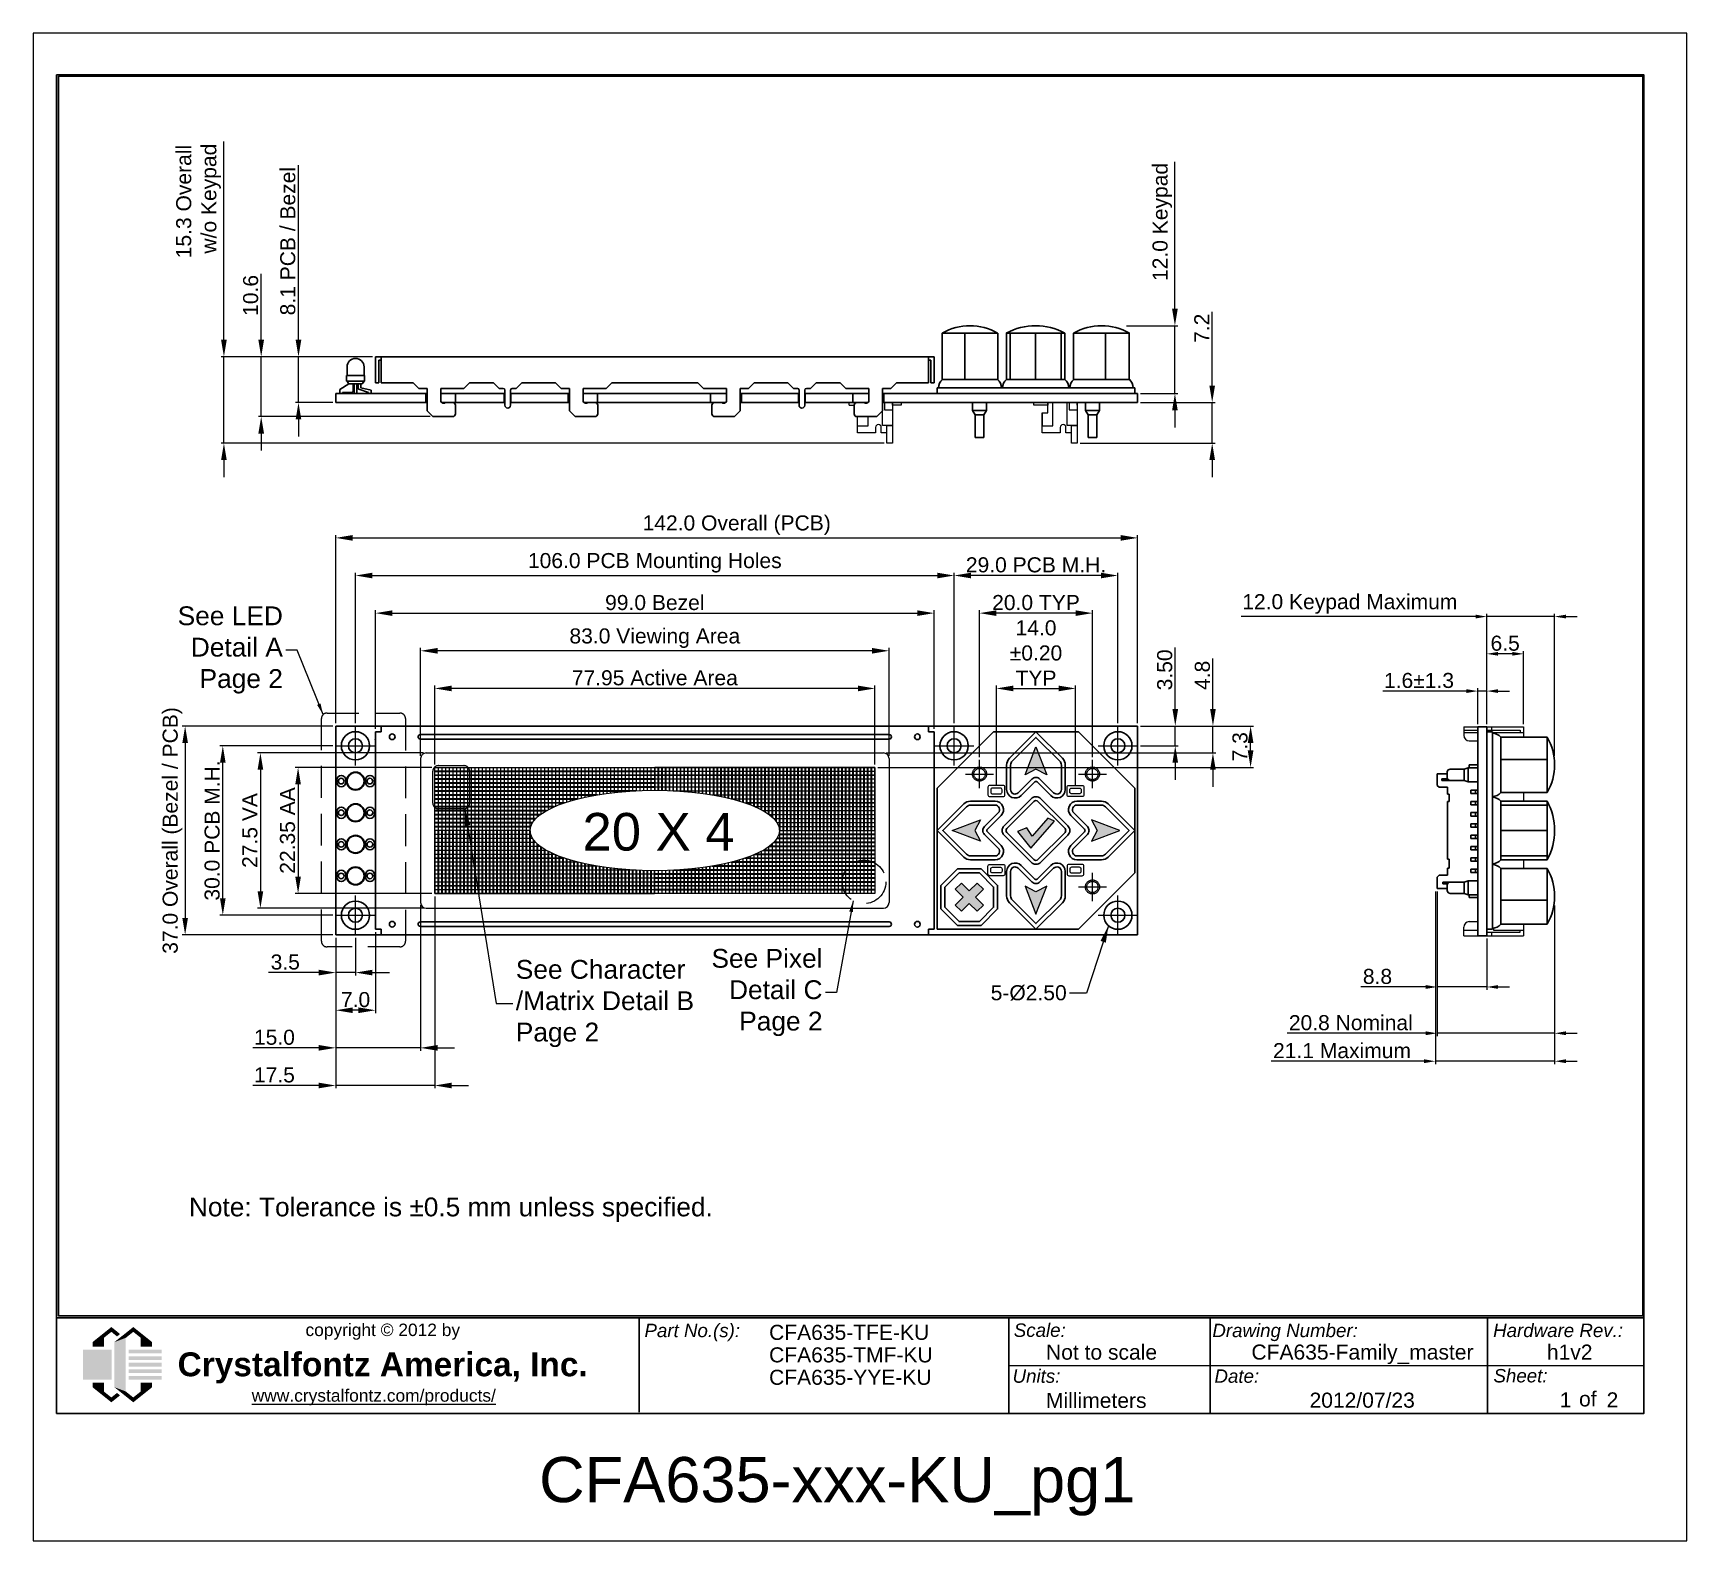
# Paper-space layout 'CFA635-KU_pg1' of a CAD drawing. Extents: x 40 to 259, y 21 to 221.
# The model-space entities are those that its viewports show. They can reach past a viewport. Long polylines and large blocks are cut down to what shows.
import ezdxf

# ---------------------------------------------------------------- set-up
doc = ezdxf.new("R2010")
doc.units = 0
for name, pattern in [('CENTER2', [28.575, 19.05, -3.175, 3.175, -3.175]), ('DASHED', [0.75, 0.5, -0.25]), ('HIDDEN2', [4.7625, 3.175, -1.5875])]:
    doc.linetypes.add(name, pattern=pattern)
doc.layers.get('0').update_dxf_attribs({"linetype": 'CONTINUOUS'})
doc.layers.get('DEFPOINTS').update_dxf_attribs({"color": 252, "linetype": 'CONTINUOUS'})
for name, color, linetype, lineweight in [('-Dim_mm', 5, 'CONTINUOUS', 13), ('-Text', 7, 'CONTINUOUS', 9), ('AA Detail', 6, 'CONTINUOUS', 20), ('ACTIVE_AREA', 6, 'CONTINUOUS', 0), ('BEZEL', 7, 'CONTINUOUS', 18), ('CENTER', 1, 'CENTER2', 9), ('Detail Circle', 132, 'HIDDEN2', 20), ('FBSCAB', 1, 'CONTINUOUS', 15), ('Thin', 7, 'CONTINUOUS', 0), ('VIEW_AREA', 44, 'CONTINUOUS', 20)]:
    doc.layers.add(name, color=color, linetype=linetype, lineweight=lineweight)
for name, color, linetype in [('Border-MO', 5, 'CONTINUOUS'), ('BZL', 7, 'CONTINUOUS'), ('KEYPAD', 253, 'CONTINUOUS'), ('LED', 7, 'CONTINUOUS'), ('PCB', 94, 'CONTINUOUS'), ('Red Logo', 1, 'CONTINUOUS')]:
    doc.layers.add(name, color=color, linetype=linetype)
doc.layers.add('VIEWPORT', color=8, linetype='CONTINUOUS', plot=False)
doc.styles.get("Standard").update_dxf_attribs({"font": 'arial.ttf'})
doc.styles.add('STYLE1', font='arial.ttf')
doc.dimstyles.new('10x LO_mm', dxfattribs={"dimtxt": 2.6666, "dimasz": 2, "dimexe": 0.5, "dimexo": 0.5, "dimgap": 0.5, "dimtad": 1, "dimlfac": 0.1, "dimzin": 4, "dimdsep": 46, "dimtxsty": 'STYLE1', "dimcen": -2.5, "dimclrd": 256, "dimclre": 256, "dimclrt": 256, "dimadec": 0, "dimazin": 0, "dimtp": 0.5, "dimtm": 0.5, "dimtfac": 1, "dimtmove": 0, "dimatfit": 1, "dimfxl": 0, "dimtolj": 1, "dimtzin": 0, "dimlwd": -1, "dimlwe": -1, "dimarcsym": 0})
doc.dimstyles.new('Cfontz_mm', dxfattribs={"dimtxt": 2, "dimasz": 2, "dimexe": 0.5, "dimexo": 0.5, "dimgap": 0.5, "dimtad": 1, "dimzin": 4, "dimdsep": 46, "dimtxsty": 'STYLE1', "dimcen": 2.5, "dimclrd": 256, "dimclre": 256, "dimclrt": 256, "dimadec": 0, "dimazin": 0, "dimtp": 0.5, "dimtm": 0.5, "dimtfac": 1, "dimtmove": 0, "dimatfit": 1, "dimfxl": 0, "dimtolj": 1, "dimtzin": 0, "dimlwd": -1, "dimlwe": -1, "dimarcsym": 0})
doc.dimstyles.new('LO_mm', dxfattribs={"dimtxt": 2.6666, "dimasz": 3, "dimexe": 0.5, "dimexo": 0.5, "dimgap": 0.5, "dimtad": 1, "dimzin": 4, "dimdsep": 46, "dimtxsty": 'STYLE1', "dimcen": -2.5, "dimclrd": 256, "dimclre": 256, "dimclrt": 256, "dimadec": 0, "dimazin": 0, "dimtp": 0.5, "dimtm": 0.5, "dimtfac": 1, "dimtmove": 0, "dimatfit": 1, "dimfxl": 0, "dimtolj": 1, "dimtzin": 0, "dimlwd": -1, "dimlwe": -1, "dimarcsym": 0})

psp = doc.layouts.new('CFA635-KU_pg1')

msp = doc.modelspace()

# ---------------------------------------------------------------- texts
at = {"layer": '-Dim_mm', "insert": (1204.729, 1.812), "char_height": 2.6666, "attachment_point": 6, "style": 'STYLE1'}
msp.add_mtext('\\A1;5-%%C2.50', dxfattribs=at)
at = {"layer": '-Text', "style": 'STYLE1'}
msp.add_text('20 X 4', height=6.6666, dxfattribs=at).set_placement((1118.99, 27.042))
at = {"layer": '-Text', "char_height": 3.3333, "style": 'STYLE1'}
for s, insert, attachment_point in [('See LED\\PDetail A\\PPage 2', (1065.931, 62.569), 6), ('See Pixel\\PDetail C\\PPage 2', (1161.489, 1.896), 6), ('See Character \\P/Matrix Detail B\\PPage 2', (1107.177, -0.055), 4)]:
    msp.add_mtext(s, dxfattribs=dict(at, insert=insert, attachment_point=attachment_point))
at = {"insert": (1049.289, -34.416), "char_height": 3.33, "width": 103.81025, "attachment_point": 1}
msp.add_mtext('\\pi-7.5,l7.5,t7.5;{\\C7;Note: Tolerance is %%P0.5 mm unless specified.}', dxfattribs=at)
at = {"layer": 'DEFPOINTS', "insert": (1164.087, -80.375), "char_height": 8, "width": 102.7098, "attachment_point": 2}
msp.add_mtext('CFA635-xxx-KU_pg1', dxfattribs=at)

# ---------------------------------------------------------------- blocks, each defined once
blk = doc.blocks.new('CFA_BORDER')
at = {"layer": 'Border-MO'}
for p, q in [((210.82, 12.7), (0, 12.7)), ((77.39, 0.16), (77.39, 12.7)), ((126.45, 12.66), (126.45, 0)), ((153.22, 0), (153.22, 12.7)), ((190.04, 0), (190.04, 12.7)), ((210.82, 6.35), (126.45, 6.33))]:
    blk.add_line(p, q, dxfattribs=at)
blk.add_lwpolyline([(0, 0), (210.82, 0), (210.82, 177.8), (0, 177.8)], close=True, dxfattribs=at)
at = {"layer": 'Red Logo'}
for points in [[(4.78, 9.47), (7.28, 11.47), (6.28, 10.03), (7.28, 10.83)], [(7.28, 10.83), (8.03, 10.22), (7.28, 11.47), (8.43, 10.54)], [(7.69, 9.47), (10.19, 11.47), (9.19, 10.03), (10.19, 10.83)], [(10.19, 10.83), (10.19, 11.47), (11.69, 9.63), (12.69, 9.47)], [(6.28, 8.84), (4.78, 8.84), (6.28, 10.03), (4.78, 9.47)], [(7.69, 9.47), (7.69, 3.47), (9.19, 10.03), (9.19, 2.91)], [(11.19, 8.84), (11.19, 10.03), (11.69, 8.84), (11.69, 9.63)], [(11.69, 8.84), (11.69, 9.63), (12.69, 8.84), (12.69, 9.47)], [(3.53, 8.47), (7.31, 8.47), (3.53, 4.47), (7.31, 4.47)], [(9.56, 7.97), (9.56, 8.47), (13.94, 7.97), (13.94, 8.47)], [(9.56, 7.59), (9.56, 7.09), (13.94, 7.59), (13.94, 7.09)], [(9.56, 6.72), (9.56, 6.22), (13.94, 6.72), (13.94, 6.22)], [(9.56, 5.34), (9.56, 5.84), (13.94, 5.34), (13.94, 5.84)], [(9.56, 4.47), (9.56, 4.97), (13.94, 4.47), (13.94, 4.97)], [(4.78, 4.09), (6.28, 4.09), (4.78, 3.47), (6.28, 2.91)], [(4.78, 3.47), (7.28, 1.47), (6.28, 2.91), (7.28, 2.11)], [(7.28, 1.47), (7.28, 2.11), (8.43, 2.39), (8.03, 2.71)], [(7.69, 3.47), (10.19, 1.47), (9.19, 2.91), (10.19, 2.11)], [(10.19, 1.47), (10.19, 2.11), (12.69, 3.47), (11.69, 3.31)], [(11.19, 4.09), (11.69, 4.09), (11.19, 2.91), (11.69, 3.31)], [(11.69, 4.09), (11.69, 3.31), (12.69, 4.09), (12.69, 3.47)]]:
    blk.add_solid(points, dxfattribs=at)
at = {"layer": '-Text', "attachment_point": 1}
for s, insert, char_height, width in [('copyright © 2012 by', (33.06, 11.92), 1.65, 20.9522), ('{\\fArial|b0|i1|c0|p34;Part No.(s):}', (78.08, 11.9), 1.778, 12.9428), ('{\\fArial|b0|i1|c0|p34;Scale:}', (127.13, 11.94), 1.778, 5.7923), ('{\\fArial|b0|i1|c0|p34;Drawing Number:}', (153.5, 11.9), 1.778, 20.0474), ('{\\fArial|b0|i1|c0|p34;Hardware Rev.:}', (190.79, 11.91), 1.778, 17.4127), ('{\\fArial|b1|i0|c0|p34;Crystalfontz America, Inc.}', (16.08, 8.1), 3.175, 54.6748), ('{\\fArial|b0|i1|c0|p34;Units:}', (126.97, 5.84), 1.778, 5.7923), ('{\\fArial|b0|i1|c0|p34;Date:}', (153.78, 5.84), 1.778, 6.5003), ('{\\fArial|b0|i1|c0|p34;Sheet:}', (190.84, 5.89), 1.778, 6.8164), ('{\\Lwww.crystalfontz.com/products/}', (25.92, 3.2), 1.651, 34.0431), ('of', (202.2, 2.92), 2, 2.8831)]:
    blk.add_mtext(s, dxfattribs=dict(at, insert=insert, char_height=char_height, width=width))
blk = doc.blocks.new('Cfontz_Border')
at = {"layer": '-Text'}
blk.add_blockref('CFA_BORDER', (0, 0), dxfattribs=at)
for tag, p in [('CFAH1234X-XXX-XX', (94.64, 9.76)), ('CFAH1234X-XXX-XX', (94.64, 6.77)), ('NOT_TO_SCALE', (131.42, 7.12)), ('CFAH1234X_MASTER', (158.69, 7.14)), ('VA', (197.93, 7.14)), ('CFAH1234X-XXX-XX', (94.64, 3.79)), ('CFAH1234X-XXX-XX', (94.64, 0.74)), ('MILLIMETERS', (131.42, 0.72)), ('2008/01/01', (166.41, 0.75)), ('1', (199.64, 0.79)), ('1', (205.86, 0.79))]:
    blk.add_attdef(tag, p, '', height=2, dxfattribs=at)
blk = doc.blocks.new('va')
at = {"layer": 'VIEW_AREA'}
for p, q in [((452.83, 175.9), (452.83, 150.4)), ((453.83, 176.9), (534.78, 176.9)), ((535.78, 175.9), (535.78, 150.4)), ((453.83, 149.4), (534.78, 149.4))]:
    blk.add_line(p, q, dxfattribs=at)
for centre, start, end in [((453.83, 175.9), 90, 180), ((534.78, 175.9), 0, 90), ((453.83, 150.4), 180, 270), ((534.78, 150.4), 270, 0)]:
    blk.add_arc(centre, 1, start, end, dxfattribs=at)
blk = doc.blocks.new('bezel')
at = {"layer": 'BZL'}
for p, q in [((445.83, 181.65), (542.78, 181.65)), ((445.83, 181.65), (445.83, 180.65)), ((542.78, 181.65), (542.78, 180.65)), ((444.83, 180.65), (444.83, 145.65)), ((445.83, 180.65), (444.83, 180.65)), ((535.8, 180.15), (452.8, 180.15)), ((535.8, 179.35), (452.8, 179.35)), ((542.78, 180.65), (543.78, 180.65)), ((543.78, 180.65), (543.78, 145.65)), ((535.8, 146.95), (452.8, 146.95)), ((444.83, 145.65), (445.83, 145.65)), ((445.83, 144.65), (445.83, 145.65)), ((445.83, 144.65), (542.78, 144.65)), ((535.8, 146.15), (452.8, 146.15)), ((542.78, 144.65), (542.78, 145.65)), ((542.78, 145.65), (543.78, 145.65))]:
    blk.add_line(p, q, dxfattribs=at)
for centre in [(447.8, 179.75), (540.8, 179.75), (447.8, 146.55), (540.8, 146.55)]:
    blk.add_circle(centre, 0.5, dxfattribs=at)
for centre, start, end in [((452.8, 179.75), 90, 270), ((535.8, 179.75), 270, 90), ((452.8, 146.55), 90, 270), ((535.8, 146.55), 270, 90)]:
    blk.add_arc(centre, 0.4, start, end, dxfattribs=at)
at = {"layer": 'BZL', "linetype": 'ByBlock'}
blk.add_point((444.83, 179.29), dxfattribs=at)
blk = doc.blocks.new('*D204')
at = {"layer": '-Dim_mm', "transparency": 16777216}
for p, q in [((1184.79, 49.6), (1184.79, 76.26)), ((1213.79, 49.6), (1213.79, 76.26)), ((1210.79, 75.76), (1187.79, 75.76))]:
    blk.add_line(p, q, dxfattribs=at)
for points in [[(1187.79, 76.26), (1187.79, 75.26), (1184.79, 75.76)], [(1210.79, 76.26), (1210.79, 75.26), (1213.79, 75.76)]]:
    blk.add_solid(points, dxfattribs=at)
at = {"layer": 'DEFPOINTS', "color": 0, "transparency": 16777216}
for p in [(1184.79, 75.76), (1184.79, 49.1), (1213.79, 49.1)]:
    blk.add_point(p, dxfattribs=at)
at = {"layer": '-Dim_mm', "transparency": 16777216, "insert": (1199.29, 77.64), "char_height": 2.6666, "attachment_point": 5, "style": 'STYLE1'}
blk.add_mtext('\\A1;29.0 PCB M.H.', dxfattribs=at)
blk = doc.blocks.new('*D205')
at = {"layer": '-Dim_mm', "transparency": 16777216}
for p, q in [((1189.29, 43.6), (1189.29, 69.6)), ((1206.29, 69.1), (1192.29, 69.1)), ((1209.29, 43.6), (1209.29, 69.6))]:
    blk.add_line(p, q, dxfattribs=at)
for points in [[(1192.29, 69.6), (1192.29, 68.6), (1189.29, 69.1)], [(1206.29, 69.6), (1206.29, 68.6), (1209.29, 69.1)]]:
    blk.add_solid(points, dxfattribs=at)
at = {"layer": 'DEFPOINTS', "color": 0, "transparency": 16777216}
for p in [(1189.29, 69.1), (1189.29, 43.1), (1209.29, 43.1)]:
    blk.add_point(p, dxfattribs=at)
at = {"layer": '-Dim_mm', "transparency": 16777216, "insert": (1199.29, 70.96), "char_height": 2.6666, "attachment_point": 5, "style": 'STYLE1'}
blk.add_mtext('\\A1;20.0 TYP', dxfattribs=at)
blk = doc.blocks.new('*D206')
at = {"layer": '-Dim_mm', "transparency": 16777216}
for p, q in [((1223.95, 52.1), (1223.95, 63.01)), ((1217.79, 49.1), (1224.45, 49.1)), ((1223.95, 45.6), (1223.95, 49.1)), ((1217.79, 45.6), (1224.45, 45.6)), ((1223.95, 42.6), (1223.95, 39.6))]:
    blk.add_line(p, q, dxfattribs=at)
for points in [[(1223.45, 52.1), (1224.45, 52.1), (1223.95, 49.1)], [(1223.45, 42.6), (1224.45, 42.6), (1223.95, 45.6)]]:
    blk.add_solid(points, dxfattribs=at)
at = {"layer": 'DEFPOINTS', "color": 0, "transparency": 16777216}
for p in [(1217.29, 49.1), (1223.95, 49.1), (1217.29, 45.6)]:
    blk.add_point(p, dxfattribs=at)
at = {"layer": '-Dim_mm', "transparency": 16777216, "insert": (1222.09, 59.05), "char_height": 2.667, "attachment_point": 5, "rotation": 90, "style": 'STYLE1'}
blk.add_mtext('\\A1;3.50', dxfattribs=at)
blk = doc.blocks.new('*D207')
at = {"layer": '-Dim_mm', "transparency": 16777216}
for p, q in [((1230.62, 52.1), (1230.62, 61.06)), ((1217.79, 49.1), (1231.12, 49.1)), ((1230.62, 44.35), (1230.62, 49.1)), ((1172.76, 44.35), (1231.12, 44.35)), ((1230.62, 41.35), (1230.62, 38.35))]:
    blk.add_line(p, q, dxfattribs=at)
for points in [[(1230.12, 52.1), (1231.12, 52.1), (1230.62, 49.1)], [(1230.12, 41.35), (1231.12, 41.35), (1230.62, 44.35)]]:
    blk.add_solid(points, dxfattribs=at)
at = {"layer": 'DEFPOINTS', "color": 0, "transparency": 16777216}
for p in [(1217.29, 49.1), (1230.62, 49.1), (1172.26, 44.35)]:
    blk.add_point(p, dxfattribs=at)
at = {"layer": '-Dim_mm', "transparency": 16777216, "insert": (1228.76, 58.08), "char_height": 2.667, "attachment_point": 5, "rotation": 90, "style": 'STYLE1'}
blk.add_mtext('\\A1;4.8', dxfattribs=at)
blk = doc.blocks.new('*D208')
at = {"layer": '-Dim_mm', "transparency": 16777216}
for p, q in [((1217.79, 49.1), (1237.79, 49.1)), ((1237.29, 44.77), (1237.29, 46.1)), ((1171.26, 41.77), (1237.79, 41.77))]:
    blk.add_line(p, q, dxfattribs=at)
for points in [[(1236.79, 46.1), (1237.79, 46.1), (1237.29, 49.1)], [(1236.79, 44.77), (1237.79, 44.77), (1237.29, 41.77)]]:
    blk.add_solid(points, dxfattribs=at)
at = {"layer": 'DEFPOINTS', "color": 0, "transparency": 16777216}
for p in [(1217.29, 49.1), (1237.29, 49.1), (1170.76, 41.77)]:
    blk.add_point(p, dxfattribs=at)
at = {"layer": '-Dim_mm', "transparency": 16777216, "insert": (1235.42, 45.43), "char_height": 2.667, "attachment_point": 5, "rotation": 90, "style": 'STYLE1'}
blk.add_mtext('\\A1;7.3', dxfattribs=at)
blk = doc.blocks.new('*D209')
at = {"layer": '-Dim_mm', "transparency": 16777216}
for p, q in [((1075.29, 11.6), (1075.29, 4.93)), ((1078.79, 11.6), (1078.79, 4.93)), ((1072.29, 5.43), (1063.41, 5.43)), ((1078.79, 5.43), (1075.29, 5.43)), ((1081.79, 5.43), (1084.79, 5.43))]:
    blk.add_line(p, q, dxfattribs=at)
for points in [[(1072.29, 5.93), (1072.29, 4.93), (1075.29, 5.43)], [(1081.79, 5.93), (1081.79, 4.93), (1078.79, 5.43)]]:
    blk.add_solid(points, dxfattribs=at)
at = {"layer": 'DEFPOINTS', "color": 0, "transparency": 16777216}
for p in [(1075.29, 12.1), (1078.79, 12.1), (1075.29, 5.43)]:
    blk.add_point(p, dxfattribs=at)
at = {"layer": '-Dim_mm', "transparency": 16777216, "insert": (1066.35, 7.29), "char_height": 2.667, "attachment_point": 5, "style": 'STYLE1'}
blk.add_mtext('\\A1;3.5', dxfattribs=at)
blk = doc.blocks.new('*D210')
at = {"layer": '-Dim_mm', "transparency": 16777216}
for p, q in [((1082.31, 12.6), (1082.31, -1.74)), ((1075.29, 11.6), (1075.29, -1.74)), ((1079.31, -1.24), (1078.29, -1.24))]:
    blk.add_line(p, q, dxfattribs=at)
for points in [[(1078.29, -0.74), (1078.29, -1.74), (1075.29, -1.24)], [(1079.31, -0.74), (1079.31, -1.74), (1082.31, -1.24)]]:
    blk.add_solid(points, dxfattribs=at)
at = {"layer": 'DEFPOINTS', "color": 0, "transparency": 16777216}
for p in [(1075.29, 12.1), (1082.31, 13.1), (1075.29, -1.24)]:
    blk.add_point(p, dxfattribs=at)
at = {"layer": '-Dim_mm', "transparency": 16777216, "insert": (1078.8, 0.63), "char_height": 2.667, "attachment_point": 5, "style": 'STYLE1'}
blk.add_mtext('\\A1;7.0', dxfattribs=at)
blk = doc.blocks.new('*D211')
at = {"layer": '-Dim_mm', "transparency": 16777216}
for p, q in [((1090.31, 17.35), (1090.31, -8.4)), ((1075.29, 11.6), (1075.29, -8.4)), ((1072.29, -7.9), (1060.59, -7.9)), ((1090.31, -7.9), (1075.29, -7.9)), ((1093.31, -7.9), (1096.31, -7.9))]:
    blk.add_line(p, q, dxfattribs=at)
for points in [[(1072.29, -7.4), (1072.29, -8.4), (1075.29, -7.9)], [(1093.31, -7.4), (1093.31, -8.4), (1090.31, -7.9)]]:
    blk.add_solid(points, dxfattribs=at)
at = {"layer": 'DEFPOINTS', "color": 0, "transparency": 16777216}
for p in [(1090.31, 17.85), (1075.29, 12.1), (1075.29, -7.9)]:
    blk.add_point(p, dxfattribs=at)
at = {"layer": '-Dim_mm', "transparency": 16777216, "insert": (1064.43, -6.04), "char_height": 2.667, "attachment_point": 5, "style": 'STYLE1'}
blk.add_mtext('\\A1;15.0', dxfattribs=at)
blk = doc.blocks.new('*D212')
at = {"layer": '-Dim_mm', "transparency": 16777216}
for p, q in [((1092.81, 18.92), (1092.81, -15.07)), ((1075.29, 11.6), (1075.29, -15.07)), ((1072.29, -14.57), (1060.58, -14.57)), ((1092.81, -14.57), (1075.29, -14.57)), ((1095.81, -14.57), (1098.81, -14.57))]:
    blk.add_line(p, q, dxfattribs=at)
for points in [[(1072.29, -14.07), (1072.29, -15.07), (1075.29, -14.57)], [(1095.81, -14.07), (1095.81, -15.07), (1092.81, -14.57)]]:
    blk.add_solid(points, dxfattribs=at)
at = {"layer": 'DEFPOINTS', "color": 0, "transparency": 16777216}
for p in [(1092.81, 19.42), (1075.29, 12.1), (1075.29, -14.57)]:
    blk.add_point(p, dxfattribs=at)
at = {"layer": '-Dim_mm', "transparency": 16777216, "insert": (1064.43, -12.71), "char_height": 2.667, "attachment_point": 5, "style": 'STYLE1'}
blk.add_mtext('\\A1;17.5', dxfattribs=at)
blk = doc.blocks.new('A$C52C93853')
at = {"layer": 'BZL'}
for p, q in [((9.18, 9.6), (10.18, 10.6)), ((9.18, 9.6), (9.18, 5.6)), ((13.68, 10.6), (10.18, 10.6)), ((14.18, 10.1), (14.18, 8.6)), ((34.38, 9.6), (35.38, 10.6)), ((34.38, 9.6), (34.38, 5.6)), ((38.88, 10.6), (35.38, 10.6)), ((39.38, 10.1), (39.38, 8.6)), ((59.58, 10.1), (59.58, 8.6)), ((60.08, 10.6), (63.58, 10.6)), ((64.58, 9.6), (63.58, 10.6)), ((64.58, 9.6), (64.58, 5.6)), ((84.78, 10.1), (84.78, 8.6)), ((85.28, 10.6), (88.78, 10.6)), ((89.78, 9.6), (88.78, 10.6)), ((89.78, 9.6), (89.78, 5.6)), ((11.58, 7.75), (11.58, 5.6)), ((13.68, 8.1), (12.47, 8.1)), ((22.93, 5.9), (22.93, 8.6)), ((23.93, 5.9), (23.93, 8.6)), ((36.78, 7.75), (36.78, 5.6)), ((38.88, 8.1), (37.67, 8.1)), ((60.08, 8.1), (61.28, 8.1)), ((62.18, 7.75), (62.18, 5.6)), ((75.03, 5.9), (75.03, 8.6)), ((76.03, 5.9), (76.03, 8.6)), ((85.28, 8.1), (86.48, 8.1)), ((87.38, 7.75), (87.38, 5.6)), ((0, 4.6), (0, 0)), ((0.6, 4.6), (0, 4.6)), ((0.6, 4.6), (0.6, 0.6)), ((1, 4.6), (1, 0)), ((1, 4.6), (6.68, 4.6)), ((7.68, 5.6), (6.68, 4.6)), ((9.18, 5.6), (7.68, 5.6)), ((15.68, 5.6), (11.58, 5.6)), ((15.68, 5.6), (16.68, 4.6)), ((16.68, 4.6), (20.93, 4.6)), ((21.93, 5.6), (20.93, 4.6)), ((21.93, 5.6), (22.63, 5.6)), ((24.23, 5.6), (24.93, 5.6)), ((24.93, 5.6), (25.93, 4.6)), ((25.93, 4.6), (31.88, 4.6)), ((32.88, 5.6), (31.88, 4.6)), ((34.38, 5.6), (32.88, 5.6)), ((40.88, 5.6), (36.78, 5.6)), ((40.88, 5.6), (41.88, 4.6)), ((41.88, 4.6), (57.08, 4.6)), ((58.08, 5.6), (57.08, 4.6)), ((58.08, 5.6), (62.18, 5.6)), ((64.58, 5.6), (66.08, 5.6)), ((66.08, 5.6), (67.08, 4.6)), ((67.08, 4.6), (73.03, 4.6)), ((74.03, 5.6), (73.03, 4.6)), ((74.73, 5.6), (74.03, 5.6)), ((77.03, 5.6), (76.33, 5.6)), ((77.03, 5.6), (78.03, 4.6)), ((78.03, 4.6), (82.28, 4.6)), ((83.28, 5.6), (82.28, 4.6)), ((83.28, 5.6), (87.38, 5.6)), ((89.78, 5.6), (91.28, 5.6)), ((91.28, 5.6), (92.28, 4.6)), ((92.28, 4.6), (97.95, 4.6)), ((97.95, 4.6), (97.95, 0)), ((98.35, 4.6), (98.35, 0.6)), ((98.35, 4.6), (98.95, 4.6)), ((98.95, 4.6), (98.95, 0)), ((0, 0), (98.95, 0)), ((1, 0.6), (0.6, 0.6)), ((97.95, 0.6), (98.35, 0.6))]:
    blk.add_line(p, q, dxfattribs=at)
for centre, radius, start, end in [((13.68, 10.1), 0.5, 360, 90), ((23.43, 8.6), 0.5, 0, 180), ((38.88, 10.1), 0.5, 360, 90), ((60.08, 10.1), 0.5, 90, 180), ((75.53, 8.6), 0.5, 0, 180), ((85.28, 10.1), 0.5, 90, 180), ((12.08, 7.75), 0.5, 49.256, 180), ((12.47, 8.2), 0.1, 229.256, 270), ((13.68, 8.6), 0.5, 270, 360), ((22.63, 5.9), 0.3, 270, 0), ((24.23, 5.9), 0.3, 180, 270), ((37.28, 7.75), 0.5, 49.256, 180), ((37.67, 8.2), 0.1, 229.256, 270), ((38.88, 8.6), 0.5, 270, 360), ((60.08, 8.6), 0.5, 180, 270), ((61.28, 8.2), 0.1, 270, 310.744), ((61.68, 7.75), 0.5, 0, 130.744), ((74.73, 5.9), 0.3, 270, 0), ((76.33, 5.9), 0.3, 180, 270), ((85.28, 8.6), 0.5, 180, 270), ((86.48, 8.2), 0.1, 270, 310.744), ((86.88, 7.75), 0.5, 0, 130.744)]:
    blk.add_arc(centre, radius, start, end, dxfattribs=at)
blk = doc.blocks.new('*D213')
at = {"layer": '-Dim_mm', "transparency": 16777216}
for p, q in [((1223.89, 123.01), (1223.89, 149.01)), ((1215.32, 120.01), (1224.39, 120.01)), ((1223.89, 108.01), (1223.89, 120.01)), ((1217.79, 108.01), (1224.39, 108.01)), ((1223.89, 105.01), (1223.89, 102.01))]:
    blk.add_line(p, q, dxfattribs=at)
for points in [[(1223.39, 123.01), (1224.39, 123.01), (1223.89, 120.01)], [(1223.39, 105.01), (1224.39, 105.01), (1223.89, 108.01)]]:
    blk.add_solid(points, dxfattribs=at)
at = {"layer": 'DEFPOINTS', "color": 0, "transparency": 16777216}
for p in [(1214.82, 120.01), (1217.29, 108.01), (1223.89, 108.01)]:
    blk.add_point(p, dxfattribs=at)
at = {"layer": '-Dim_mm', "transparency": 16777216, "insert": (1221.66, 138.39), "char_height": 2.6666, "attachment_point": 5, "rotation": 90, "style": 'STYLE1'}
blk.add_mtext('\\A1;12.0 Keypad', dxfattribs=at)
blk = doc.blocks.new('*D214')
at = {"layer": '-Dim_mm', "transparency": 16777216}
for p, q in [((1230.49, 109.41), (1230.49, 122.46)), ((1217.79, 106.41), (1230.99, 106.41)), ((1230.49, 99.21), (1230.49, 106.41)), ((1207.09, 99.21), (1230.99, 99.21)), ((1230.49, 96.21), (1230.49, 93.21))]:
    blk.add_line(p, q, dxfattribs=at)
for points in [[(1229.99, 109.41), (1230.99, 109.41), (1230.49, 106.41)], [(1229.99, 96.21), (1230.99, 96.21), (1230.49, 99.21)]]:
    blk.add_solid(points, dxfattribs=at)
at = {"layer": 'DEFPOINTS', "color": 0, "transparency": 16777216}
for p in [(1217.29, 106.41), (1206.59, 99.21), (1230.49, 99.21)]:
    blk.add_point(p, dxfattribs=at)
at = {"layer": '-Dim_mm', "transparency": 16777216, "insert": (1228.65, 119.56), "char_height": 2.667, "attachment_point": 5, "rotation": 90, "style": 'STYLE1'}
blk.add_mtext('\\A1;7.2 ', dxfattribs=at)
blk = doc.blocks.new('*D215')
at = {"layer": '-Dim_mm', "transparency": 16777216}
for p, q in [((1062.09, 117.51), (1062.09, 129.21)), ((1081.81, 114.51), (1061.59, 114.51)), ((1062.09, 103.91), (1062.09, 114.51)), ((1091.99, 103.91), (1061.59, 103.91)), ((1062.09, 100.91), (1062.09, 97.91))]:
    blk.add_line(p, q, dxfattribs=at)
for points in [[(1061.59, 117.51), (1062.59, 117.51), (1062.09, 114.51)], [(1061.59, 100.91), (1062.59, 100.91), (1062.09, 103.91)]]:
    blk.add_solid(points, dxfattribs=at)
at = {"layer": 'DEFPOINTS', "color": 0, "transparency": 16777216}
for p in [(1082.31, 114.51), (1062.09, 103.91), (1092.49, 103.91)]:
    blk.add_point(p, dxfattribs=at)
at = {"layer": '-Dim_mm', "transparency": 16777216, "insert": (1060.23, 125.38), "char_height": 2.667, "attachment_point": 5, "rotation": 90, "style": 'STYLE1'}
blk.add_mtext('\\A1;10.6', dxfattribs=at)
blk = doc.blocks.new('*D216')
at = {"layer": '-Dim_mm', "transparency": 16777216}
for p, q in [((1055.49, 117.51), (1055.49, 152.62)), ((1081.81, 114.51), (1054.99, 114.51)), ((1055.49, 99.21), (1055.49, 114.51)), ((1172.39, 99.21), (1054.99, 99.21)), ((1055.49, 96.21), (1055.49, 93.21))]:
    blk.add_line(p, q, dxfattribs=at)
for points in [[(1054.99, 117.51), (1055.99, 117.51), (1055.49, 114.51)], [(1054.99, 96.21), (1055.99, 96.21), (1055.49, 99.21)]]:
    blk.add_solid(points, dxfattribs=at)
at = {"layer": 'DEFPOINTS', "color": 0, "transparency": 16777216}
for p in [(1082.31, 114.51), (1055.49, 99.21), (1172.89, 99.21)]:
    blk.add_point(p, dxfattribs=at)
at = {"layer": '-Dim_mm', "transparency": 16777216, "insert": (1050.99, 142), "char_height": 2.6666, "attachment_point": 5, "rotation": 90, "style": 'STYLE1'}
blk.add_mtext('\\A1;15.3 Overall\\P w/o Keypad', dxfattribs=at)
blk = doc.blocks.new('*D218')
at = {"layer": '-Dim_mm', "transparency": 16777216}
for p, q in [((1092.31, 41.77), (1068.12, 41.77)), ((1068.62, 38.77), (1068.62, 22.42)), ((1092.31, 19.42), (1068.12, 19.42))]:
    blk.add_line(p, q, dxfattribs=at)
for points in [[(1068.12, 38.77), (1069.12, 38.77), (1068.62, 41.77)], [(1068.12, 22.42), (1069.12, 22.42), (1068.62, 19.42)]]:
    blk.add_solid(points, dxfattribs=at)
at = {"layer": 'DEFPOINTS', "color": 0, "transparency": 16777216}
for p in [(1092.81, 41.77), (1068.62, 19.42), (1092.81, 19.42)]:
    blk.add_point(p, dxfattribs=at)
at = {"layer": '-Dim_mm', "transparency": 16777216, "insert": (1066.76, 30.6), "char_height": 2.6666, "attachment_point": 5, "rotation": 90, "style": 'STYLE1'}
blk.add_mtext('\\A1;22.35 AA', dxfattribs=at)
blk = doc.blocks.new('*D219')
at = {"layer": '-Dim_mm', "transparency": 16777216}
for p, q in [((1090.81, 44.35), (1061.45, 44.35)), ((1061.95, 41.35), (1061.95, 19.85)), ((1090.81, 16.85), (1061.45, 16.85))]:
    blk.add_line(p, q, dxfattribs=at)
for points in [[(1061.45, 41.35), (1062.45, 41.35), (1061.95, 44.35)], [(1061.45, 19.85), (1062.45, 19.85), (1061.95, 16.85)]]:
    blk.add_solid(points, dxfattribs=at)
at = {"layer": 'DEFPOINTS', "color": 0, "transparency": 16777216}
for p in [(1091.31, 44.35), (1061.95, 16.85), (1091.31, 16.85)]:
    blk.add_point(p, dxfattribs=at)
at = {"layer": '-Dim_mm', "transparency": 16777216, "insert": (1060.09, 30.6), "char_height": 2.6666, "attachment_point": 5, "rotation": 90, "style": 'STYLE1'}
blk.add_mtext('\\A1;27.5 VA', dxfattribs=at)
blk = doc.blocks.new('*D220')
at = {"layer": '-Dim_mm', "transparency": 16777216}
for p, q in [((1074.79, 45.6), (1054.79, 45.6)), ((1055.29, 18.6), (1055.29, 42.6)), ((1074.79, 15.6), (1054.79, 15.6))]:
    blk.add_line(p, q, dxfattribs=at)
for points in [[(1054.79, 42.6), (1055.79, 42.6), (1055.29, 45.6)], [(1054.79, 18.6), (1055.79, 18.6), (1055.29, 15.6)]]:
    blk.add_solid(points, dxfattribs=at)
at = {"layer": 'DEFPOINTS', "color": 0, "transparency": 16777216}
for p in [(1055.29, 45.6), (1075.29, 45.6), (1075.29, 15.6)]:
    blk.add_point(p, dxfattribs=at)
at = {"layer": '-Dim_mm', "transparency": 16777216, "insert": (1053.41, 30.6), "char_height": 2.6666, "attachment_point": 5, "rotation": 90, "style": 'STYLE1'}
blk.add_mtext('\\A1;30.0 PCB M.H.', dxfattribs=at)
blk = doc.blocks.new('*D221')
at = {"layer": '-Dim_mm', "transparency": 16777216}
for p, q in [((1074.79, 49.1), (1048.12, 49.1)), ((1048.62, 46.1), (1048.62, 15.1)), ((1074.79, 12.1), (1048.12, 12.1))]:
    blk.add_line(p, q, dxfattribs=at)
for points in [[(1048.12, 46.1), (1049.12, 46.1), (1048.62, 49.1)], [(1048.12, 15.1), (1049.12, 15.1), (1048.62, 12.1)]]:
    blk.add_solid(points, dxfattribs=at)
at = {"layer": 'DEFPOINTS', "color": 0, "transparency": 16777216}
for p in [(1075.29, 49.1), (1048.62, 12.1), (1075.29, 12.1)]:
    blk.add_point(p, dxfattribs=at)
at = {"layer": '-Dim_mm', "transparency": 16777216, "insert": (1046.37, 30.6), "char_height": 2.6666, "attachment_point": 5, "rotation": 90, "style": 'STYLE1'}
blk.add_mtext('\\A1;37.0 Overall (Bezel / PCB)', dxfattribs=at)
blk = doc.blocks.new('*D222')
at = {"layer": '-Dim_mm', "transparency": 16777216}
for p, q in [((1092.81, 42.27), (1092.81, 56.26)), ((1167.76, 55.76), (1095.81, 55.76)), ((1170.76, 42.27), (1170.76, 56.26))]:
    blk.add_line(p, q, dxfattribs=at)
for points in [[(1095.81, 56.26), (1095.81, 55.26), (1092.81, 55.76)], [(1167.76, 56.26), (1167.76, 55.26), (1170.76, 55.76)]]:
    blk.add_solid(points, dxfattribs=at)
at = {"layer": 'DEFPOINTS', "color": 0, "transparency": 16777216}
for p in [(1092.81, 55.76), (1092.81, 41.77), (1170.76, 41.77)]:
    blk.add_point(p, dxfattribs=at)
at = {"layer": '-Dim_mm', "transparency": 16777216, "insert": (1131.79, 57.63), "char_height": 2.6666, "attachment_point": 5, "style": 'STYLE1'}
blk.add_mtext('\\A1;77.95 Active Area', dxfattribs=at)
blk = doc.blocks.new('*D223')
at = {"layer": '-Dim_mm', "transparency": 16777216}
for p, q in [((1090.31, 43.85), (1090.31, 62.93)), ((1170.26, 62.43), (1093.31, 62.43)), ((1173.26, 43.85), (1173.26, 62.93))]:
    blk.add_line(p, q, dxfattribs=at)
for points in [[(1093.31, 62.93), (1093.31, 61.93), (1090.31, 62.43)], [(1170.26, 62.93), (1170.26, 61.93), (1173.26, 62.43)]]:
    blk.add_solid(points, dxfattribs=at)
at = {"layer": 'DEFPOINTS', "color": 0, "transparency": 16777216}
for p in [(1090.31, 62.43), (1090.31, 43.35), (1173.26, 43.35)]:
    blk.add_point(p, dxfattribs=at)
at = {"layer": '-Dim_mm', "transparency": 16777216, "insert": (1131.79, 64.66), "char_height": 2.6666, "attachment_point": 5, "style": 'STYLE1'}
blk.add_mtext('\\A1;83.0 Viewing Area', dxfattribs=at)
blk = doc.blocks.new('*D224')
at = {"layer": '-Dim_mm', "transparency": 16777216}
for p, q in [((1082.31, 48.6), (1082.31, 69.6)), ((1085.31, 69.1), (1178.26, 69.1)), ((1181.26, 48.6), (1181.26, 69.6))]:
    blk.add_line(p, q, dxfattribs=at)
for points in [[(1085.31, 69.6), (1085.31, 68.6), (1082.31, 69.1)], [(1178.26, 69.6), (1178.26, 68.6), (1181.26, 69.1)]]:
    blk.add_solid(points, dxfattribs=at)
at = {"layer": 'DEFPOINTS', "color": 0, "transparency": 16777216}
for p in [(1181.26, 69.1), (1082.31, 48.1), (1181.26, 48.1)]:
    blk.add_point(p, dxfattribs=at)
at = {"layer": '-Dim_mm', "transparency": 16777216, "insert": (1131.79, 70.96), "char_height": 2.6666, "attachment_point": 5, "style": 'STYLE1'}
blk.add_mtext('\\A1;99.0 Bezel', dxfattribs=at)
blk = doc.blocks.new('*D225')
at = {"layer": '-Dim_mm', "transparency": 16777216}
for p, q in [((1078.79, 49.6), (1078.79, 76.26)), ((1184.79, 49.6), (1184.79, 76.26)), ((1081.79, 75.76), (1181.79, 75.76))]:
    blk.add_line(p, q, dxfattribs=at)
for points in [[(1081.79, 76.26), (1081.79, 75.26), (1078.79, 75.76)], [(1181.79, 76.26), (1181.79, 75.26), (1184.79, 75.76)]]:
    blk.add_solid(points, dxfattribs=at)
at = {"layer": 'DEFPOINTS', "color": 0, "transparency": 16777216}
for p in [(1184.79, 75.76), (1078.79, 49.1), (1184.79, 49.1)]:
    blk.add_point(p, dxfattribs=at)
at = {"layer": '-Dim_mm', "transparency": 16777216, "insert": (1131.79, 78.01), "char_height": 2.6666, "attachment_point": 5, "style": 'STYLE1'}
blk.add_mtext('\\A1;106.0 PCB Mounting Holes', dxfattribs=at)
blk = doc.blocks.new('*D226')
at = {"layer": '-Dim_mm', "transparency": 16777216}
for p, q in [((1075.29, 49.6), (1075.29, 82.93)), ((1078.29, 82.43), (1214.29, 82.43)), ((1217.29, 49.6), (1217.29, 82.93))]:
    blk.add_line(p, q, dxfattribs=at)
for points in [[(1078.29, 82.93), (1078.29, 81.93), (1075.29, 82.43)], [(1214.29, 82.93), (1214.29, 81.93), (1217.29, 82.43)]]:
    blk.add_solid(points, dxfattribs=at)
at = {"layer": 'DEFPOINTS', "color": 0, "transparency": 16777216}
for p in [(1217.29, 82.43), (1075.29, 49.1), (1217.29, 49.1)]:
    blk.add_point(p, dxfattribs=at)
at = {"layer": '-Dim_mm', "transparency": 16777216, "insert": (1146.29, 84.68), "char_height": 2.6666, "attachment_point": 5, "style": 'STYLE1'}
blk.add_mtext('\\A1;142.0 Overall (PCB)', dxfattribs=at)
blk = doc.blocks.new('*D217')
at = {"layer": '-Dim_mm', "transparency": 16777216}
for p, q in [((1192.29, 38.6), (1192.29, 56.26)), ((1195.29, 55.76), (1203.29, 55.76)), ((1206.29, 38.6), (1206.29, 56.26))]:
    blk.add_line(p, q, dxfattribs=at)
for points in [[(1195.29, 56.26), (1195.29, 55.26), (1192.29, 55.76)], [(1203.29, 56.26), (1203.29, 55.26), (1206.29, 55.76)]]:
    blk.add_solid(points, dxfattribs=at)
at = {"layer": 'DEFPOINTS', "color": 0, "transparency": 16777216}
for p in [(1206.29, 55.76), (1192.29, 38.1), (1206.29, 38.1)]:
    blk.add_point(p, dxfattribs=at)
at = {"layer": '-Dim_mm', "transparency": 16777216, "insert": (1199.29, 62.05), "char_height": 2.667, "attachment_point": 5, "style": 'STYLE1'}
blk.add_mtext('\\A1;14.0\\P%%P0.20\\PTYP', dxfattribs=at)
blk = doc.blocks.new('*D203')
at = {"layer": '-Dim_mm', "transparency": 16777216}
for p, q in [((1068.69, 117.51), (1068.69, 148.43)), ((1081.81, 114.51), (1068.19, 114.51)), ((1068.69, 106.41), (1068.69, 114.51)), ((1074.79, 106.41), (1068.19, 106.41)), ((1068.69, 103.41), (1068.69, 100.41))]:
    blk.add_line(p, q, dxfattribs=at)
for points in [[(1068.19, 117.51), (1069.19, 117.51), (1068.69, 114.51)], [(1068.19, 103.41), (1069.19, 103.41), (1068.69, 106.41)]]:
    blk.add_solid(points, dxfattribs=at)
at = {"layer": 'DEFPOINTS', "color": 0, "transparency": 16777216}
for p in [(1068.69, 114.51), (1082.31, 114.51), (1075.29, 106.41)]:
    blk.add_point(p, dxfattribs=at)
at = {"layer": '-Dim_mm', "transparency": 16777216, "insert": (1066.81, 134.99), "char_height": 2.6666, "attachment_point": 5, "rotation": 90, "style": 'STYLE1'}
blk.add_mtext('\\A1;8.1 PCB / Bezel', dxfattribs=at)
blk = doc.blocks.new('KEYPADSIDEVIEW-KT')
at = {"layer": 'BEZEL'}
for p, q in [((-2.5, 37), (-2.5, 35.5)), ((-2.5, 37), (8.1, 37)), ((-2.5, 36.4), (0, 36.4)), ((-2.5, 36), (0, 36)), ((1.6, 36.4), (7.5, 36.4)), ((2.4, 37), (2.4, 36.4)), ((2.8, 36), (8.1, 36)), ((2.8, 36), (2.8, 35.85)), ((7.5, 36.4), (7.5, 36)), ((8.1, 37), (8.1, 35.17)), ((-1.5, 34.5), (0, 34.5)), ((8.1, 25.36), (8.1, 23.82)), ((8.1, 13.45), (8.1, 11.91)), ((-2.5, 0), (-2.5, 1.5)), ((-2.5, 1), (0, 1)), ((-2.5, 0), (8.1, 0)), ((-1.5, 2.5), (0, 2.5)), ((1.6, 0.6), (7.5, 0.6)), ((2.4, 0.6), (2.4, 0)), ((2.8, 1.36), (2.8, 1)), ((2.8, 1), (8.1, 1)), ((7.5, 0.6), (7.5, 1)), ((8.1, 2.05), (8.1, 0))]:
    blk.add_line(p, q, dxfattribs=at)
for centre, start, end in [((-1.5, 35.5), 180, 270), ((-1.5, 1.5), 90, 180)]:
    blk.add_arc(centre, 1, start, end, dxfattribs=at)
at = {"layer": 'BZL'}
for p, q in [((0, 37), (1.6, 37)), ((2.8, 24.68), (2.8, 24.51)), ((2.8, 12.76), (2.8, 12.59))]:
    blk.add_line(p, q, dxfattribs=at)
at = {"layer": 'KEYPAD', "linetype": 'Continuous'}
for p, q in [((2.6, 36.14), (1.6, 36.14)), ((2.6, 1.14), (2.6, 36.14)), ((4.1, 25.36), (4.1, 35.17)), ((4.1, 13.45), (4.1, 23.82)), ((4.1, 2.05), (4.1, 11.91)), ((2.6, 1.14), (1.6, 1.14))]:
    blk.add_line(p, q, dxfattribs=at)
at = {"layer": 'KEYPAD'}
for p, q in [((12.3, 35.17), (4.1, 35.17)), ((4.1, 25.36), (4.1, 35.17)), ((12.3, 25.36), (12.3, 35.17)), ((-4.9, 29.5), (-2.4, 29.5)), ((-2.4, 29.5), (-1.7, 29.75)), ((-2.4, 29.5), (-2.4, 27.5)), ((-1.7, 29.75), (-1.7, 27.25)), ((-1.7, 29.75), (0, 29.75)), ((12.3, 31.2), (4.1, 31.2)), ((-5.4, 29), (-5.4, 28)), ((-4.9, 27.5), (-2.4, 27.5)), ((-2.4, 27.5), (-1.7, 27.25)), ((-1.7, 27.25), (0, 27.25)), ((12.3, 25.36), (4.1, 25.36)), ((12.3, 23.82), (4.1, 23.82)), ((4.1, 13.45), (4.1, 23.82)), ((12.3, 13.45), (12.3, 23.82)), ((12.3, 23.13), (4.1, 23.13)), ((12.3, 18.63), (4.1, 18.63)), ((12.3, 14.13), (4.1, 14.13)), ((12.3, 13.45), (4.1, 13.45)), ((4.1, 2.05), (4.1, 11.91)), ((12.3, 11.91), (4.1, 11.91)), ((12.3, 2.05), (12.3, 11.91)), ((-5.4, 8), (-5.4, 9)), ((-4.9, 9.5), (-2.4, 9.5)), ((-2.4, 9.5), (-1.7, 9.75)), ((-2.4, 7.5), (-2.4, 9.5)), ((-1.7, 9.75), (0, 9.75)), ((-1.7, 7.25), (-1.7, 9.75)), ((-4.9, 7.5), (-2.4, 7.5)), ((-2.4, 7.5), (-1.7, 7.25)), ((-1.7, 7.25), (0, 7.25)), ((12.3, 6.29), (4.1, 6.29)), ((12.3, 2.05), (4.1, 2.05))]:
    blk.add_line(p, q, dxfattribs=at)
at = {"layer": 'KEYPAD', "color": 7}
for p, q in [((0, 30.25), (-1.5, 30.25)), ((-1.5, 30.25), (-1.5, 29.75)), ((-5.4, 28.65), (-7.2, 28.65)), ((-7.2, 28.65), (-7.2, 26.63)), ((-7.2, 28.65), (-7.2, 27.8)), ((-5.4, 28.65), (-7.2, 28.65)), ((-7.2, 28.65), (-7.2, 26.63)), ((-7.2, 28.65), (-7.2, 27.8)), ((-6.87, 26.3), (-7.2, 26.63)), ((-6.87, 26.3), (-7.2, 26.63)), ((-6.35, 27.8), (-5.36, 27.8)), ((-6.35, 27.5), (-6.35, 27.8)), ((-6.35, 27.8), (-5.36, 27.8)), ((-6.35, 27.5), (-6.35, 27.8)), ((-4.9, 27.5), (-6.35, 27.5)), ((-4.9, 27.5), (-6.35, 27.5)), ((-6.87, 26.3), (-5.35, 26.3)), ((-6.87, 26.3), (-5.35, 26.3)), ((-5.35, 26.3), (-5.35, 25.05)), ((-5.35, 26.3), (-5.35, 25.05)), ((-5.35, 25.05), (-5.05, 25.05)), ((-5.35, 25.05), (-5.05, 25.05)), ((-5.35, 23.77), (-5.35, 13.53)), ((-5.05, 23.77), (-5.35, 23.77)), ((-5.35, 23.77), (-5.35, 13.53)), ((-5.05, 23.77), (-5.35, 23.77)), ((-5.05, 25.05), (-5.05, 23.77)), ((-5.05, 25.05), (-5.05, 23.77)), ((-1.25, 25.2), (-1.25, 25.8)), ((-1.25, 25.8), (0, 25.8)), ((0, 25.2), (-1.25, 25.2)), ((-1.25, 23.2), (-1.25, 23.8)), ((-1.25, 23.8), (0, 23.8)), ((0, 25.8), (-0.4, 25.8)), ((-0.4, 25.8), (-0.4, 25.2)), ((-0.4, 25.2), (0, 25.2)), ((0, 23.8), (-0.4, 23.8)), ((-0.4, 23.8), (-0.4, 23.2)), ((0, 23.2), (-1.25, 23.2)), ((-1.25, 21.2), (-1.25, 21.8)), ((-1.25, 21.8), (0, 21.8)), ((0, 21.2), (-1.25, 21.2)), ((-0.4, 23.2), (0, 23.2)), ((0, 21.8), (-0.4, 21.8)), ((-0.4, 21.8), (-0.4, 21.2)), ((-0.4, 21.2), (0, 21.2)), ((-1.25, 19.2), (-1.25, 19.8)), ((-1.25, 19.8), (0, 19.8)), ((0, 19.2), (-1.25, 19.2)), ((-1.25, 17.2), (-1.25, 17.8)), ((-1.25, 17.8), (0, 17.8)), ((0, 19.8), (-0.4, 19.8)), ((-0.4, 19.8), (-0.4, 19.2)), ((-0.4, 19.2), (0, 19.2)), ((0, 17.8), (-0.4, 17.8)), ((-0.4, 17.8), (-0.4, 17.2)), ((0, 17.2), (-1.25, 17.2)), ((-1.25, 15.2), (-1.25, 15.8)), ((-1.25, 15.8), (0, 15.8)), ((0, 15.2), (-1.25, 15.2)), ((-0.4, 17.2), (0, 17.2)), ((0, 15.8), (-0.4, 15.8)), ((-0.4, 15.8), (-0.4, 15.2)), ((-0.4, 15.2), (0, 15.2)), ((-5.05, 13.53), (-5.35, 13.53)), ((-5.05, 13.53), (-5.35, 13.53)), ((-5.35, 10.7), (-5.35, 11.95)), ((-5.35, 11.95), (-5.05, 11.95)), ((-5.35, 10.7), (-5.35, 11.95)), ((-5.35, 11.95), (-5.05, 11.95)), ((-5.05, 13.23), (-5.05, 13.53)), ((-5.05, 13.23), (-5.05, 13.53)), ((-5.05, 11.95), (-5.05, 13.23)), ((-5.05, 11.95), (-5.05, 13.23)), ((-1.25, 13.2), (-1.25, 13.8)), ((-1.25, 13.8), (0, 13.8)), ((0, 13.2), (-1.25, 13.2)), ((-1.25, 11.2), (-1.25, 11.8)), ((-1.25, 11.8), (0, 11.8)), ((0, 13.8), (-0.4, 13.8)), ((-0.4, 13.8), (-0.4, 13.2)), ((-0.4, 13.2), (0, 13.2)), ((0, 11.8), (-0.4, 11.8)), ((-0.4, 11.8), (-0.4, 11.2)), ((-7.2, 10.37), (-6.87, 10.7)), ((-7.2, 10.37), (-6.87, 10.7)), ((-7.2, 8.35), (-7.2, 10.37)), ((-7.2, 8.35), (-7.2, 10.37)), ((-7.2, 8.35), (-7.2, 9.2)), ((-7.2, 8.35), (-7.2, 9.2)), ((-6.87, 10.7), (-5.35, 10.7)), ((-6.87, 10.7), (-5.35, 10.7)), ((-4.9, 9.5), (-6.2, 9.5)), ((-6.2, 9.5), (-6.2, 9.2)), ((-4.9, 9.5), (-6.2, 9.5)), ((-6.2, 9.5), (-6.2, 9.2)), ((-6.2, 9.2), (-5.32, 9.2)), ((-6.2, 9.2), (-5.32, 9.2)), ((0, 11.2), (-1.25, 11.2)), ((-0.4, 11.2), (0, 11.2)), ((-5.4, 8.35), (-7.2, 8.35)), ((-5.4, 8.35), (-7.2, 8.35)), ((-1.5, 6.75), (-1.5, 7.25)), ((0, 6.75), (-1.5, 6.75))]:
    blk.add_line(p, q, dxfattribs=at)
at = {"layer": 'KEYPAD'}
for centre, radius, start, end in [((2.55, 33.8), 2.06, 41.3394, 88.6268), ((3.71, 30.27), 9.89, 330.2932, 29.7068), ((-4.9, 29), 0.5, 90, 180), ((-4.9, 28), 0.5, 180, 270), ((2.55, 26.73), 2.06, 271.3732, 318.6606), ((2.55, 22.46), 2.06, 41.3394, 88.6268), ((2.59, 18.63), 11.01, 331.8715, 28.1285), ((2.55, 14.81), 2.06, 271.3732, 318.6606), ((2.55, 10.54), 2.06, 41.3394, 88.6268), ((3.6, 6.98), 10, 330.4521, 29.5479), ((-4.9, 9), 0.5, 90, 180), ((-4.9, 8), 0.5, 180, 270), ((2.55, 3.41), 2.06, 271.3732, 318.6606)]:
    blk.add_arc(centre, radius, start, end, dxfattribs=at)
at = {"layer": 'PCB'}
for p, q in [((0, 37), (0, 0)), ((1.6, 37), (1.6, 0)), ((0, 0), (1.6, 0))]:
    blk.add_line(p, q, dxfattribs=at)
blk = doc.blocks.new('*D197')
at = {"layer": '-Dim_mm', "transparency": 16777216}
for p, q in [((1277.52, 49.46), (1277.52, 55.79)), ((1279.12, 49.46), (1279.12, 55.79)), ((1275.52, 55.29), (1260.7, 55.29)), ((1279.12, 55.29), (1277.52, 55.29)), ((1281.12, 55.29), (1283.12, 55.29))]:
    blk.add_line(p, q, dxfattribs=at)
for points in [[(1275.52, 55.63), (1275.52, 54.96), (1277.52, 55.29)], [(1281.12, 55.63), (1281.12, 54.96), (1279.12, 55.29)]]:
    blk.add_solid(points, dxfattribs=at)
at = {"layer": 'DEFPOINTS', "color": 0, "transparency": 16777216}
for p in [(1277.52, 55.29), (1277.52, 48.96), (1279.12, 48.96)]:
    blk.add_point(p, dxfattribs=at)
at = {"layer": '-Dim_mm', "transparency": 16777216, "insert": (1267.11, 57.16), "char_height": 2.6666, "attachment_point": 5, "style": 'STYLE1'}
blk.add_mtext('\\A1;1.6%%P1.3', dxfattribs=at)
blk = doc.blocks.new('*D198')
at = {"layer": '-Dim_mm', "transparency": 16777216}
for p, q in [((1279.12, 49.46), (1279.12, 62.39)), ((1283.62, 61.89), (1281.12, 61.89)), ((1285.62, 49.46), (1285.62, 62.39))]:
    blk.add_line(p, q, dxfattribs=at)
for points in [[(1281.12, 62.23), (1281.12, 61.56), (1279.12, 61.89)], [(1283.62, 62.23), (1283.62, 61.56), (1285.62, 61.89)]]:
    blk.add_solid(points, dxfattribs=at)
at = {"layer": 'DEFPOINTS', "color": 0, "transparency": 16777216}
for p in [(1279.12, 61.89), (1279.12, 48.96), (1285.62, 48.96)]:
    blk.add_point(p, dxfattribs=at)
at = {"layer": '-Dim_mm', "transparency": 16777216, "insert": (1282.37, 63.76), "char_height": 2.667, "attachment_point": 5, "style": 'STYLE1'}
blk.add_mtext('\\A1;6.5', dxfattribs=at)
blk = doc.blocks.new('*D199')
at = {"layer": '-Dim_mm', "transparency": 16777216}
for p, q in [((1277.12, 68.49), (1235.64, 68.49)), ((1279.12, 49.46), (1279.12, 68.99)), ((1291.12, 68.49), (1279.12, 68.49)), ((1291.12, 43.81), (1291.12, 68.99)), ((1293.12, 68.49), (1295.12, 68.49))]:
    blk.add_line(p, q, dxfattribs=at)
for points in [[(1277.12, 68.83), (1277.12, 68.16), (1279.12, 68.49)], [(1293.12, 68.83), (1293.12, 68.16), (1291.12, 68.49)]]:
    blk.add_solid(points, dxfattribs=at)
at = {"layer": 'DEFPOINTS', "color": 0, "transparency": 16777216}
for p in [(1291.12, 68.49), (1279.12, 48.96), (1291.12, 43.31)]:
    blk.add_point(p, dxfattribs=at)
at = {"layer": '-Dim_mm', "transparency": 16777216, "insert": (1254.86, 70.73), "char_height": 2.6666, "attachment_point": 5, "style": 'STYLE1'}
blk.add_mtext('\\A1;12.0 Keypad Maximum', dxfattribs=at)
blk = doc.blocks.new('*D200')
at = {"layer": '-Dim_mm', "transparency": 16777216}
for p, q in [((1270.32, 19.81), (1270.32, 2.38)), ((1279.12, 11.46), (1279.12, 2.38)), ((1268.32, 2.88), (1256.83, 2.88)), ((1279.12, 2.88), (1270.32, 2.88)), ((1281.12, 2.88), (1283.12, 2.88))]:
    blk.add_line(p, q, dxfattribs=at)
for points in [[(1268.32, 3.22), (1268.32, 2.55), (1270.32, 2.88)], [(1281.12, 3.22), (1281.12, 2.55), (1279.12, 2.88)]]:
    blk.add_solid(points, dxfattribs=at)
at = {"layer": 'DEFPOINTS', "color": 0, "transparency": 16777216}
for p in [(1270.32, 20.31), (1279.12, 11.96), (1279.12, 2.88)]:
    blk.add_point(p, dxfattribs=at)
at = {"layer": '-Dim_mm', "transparency": 16777216, "insert": (1259.76, 4.74), "char_height": 2.667, "attachment_point": 5, "style": 'STYLE1'}
blk.add_mtext('\\A1;8.8', dxfattribs=at)
blk = doc.blocks.new('*D201')
at = {"layer": '-Dim_mm', "transparency": 16777216}
for p, q in [((1270.02, 19.81), (1270.02, -10.77)), ((1291.12, 17.29), (1291.12, -10.77)), ((1268.02, -10.27), (1240.94, -10.27)), ((1291.12, -10.27), (1270.02, -10.27)), ((1293.12, -10.27), (1295.12, -10.27))]:
    blk.add_line(p, q, dxfattribs=at)
for points in [[(1268.02, -9.93), (1268.02, -10.6), (1270.02, -10.27)], [(1293.12, -9.93), (1293.12, -10.6), (1291.12, -10.27)]]:
    blk.add_solid(points, dxfattribs=at)
at = {"layer": 'DEFPOINTS', "color": 0, "transparency": 16777216}
for p in [(1270.02, 20.31), (1291.12, 17.79), (1270.02, -10.27)]:
    blk.add_point(p, dxfattribs=at)
at = {"layer": '-Dim_mm', "transparency": 16777216, "insert": (1253.48, -8.41), "char_height": 2.6666, "attachment_point": 5, "style": 'STYLE1'}
blk.add_mtext('\\A1;21.1 Maximum', dxfattribs=at)
blk = doc.blocks.new('KEYPADSIDEVIEW')
at = {"layer": 'KEYPAD'}
for p, q in [((-34.59, 10.7), (-34.59, 2.5)), ((-24.78, 10.7), (-34.59, 10.7)), ((-30.62, 10.7), (-30.62, 2.5)), ((-24.78, 10.7), (-24.78, 2.5)), ((-23.24, 10.7), (-23.24, 2.5)), ((-12.87, 10.7), (-23.24, 10.7)), ((-22.56, 10.7), (-22.56, 2.5)), ((-18.06, 10.7), (-18.06, 2.5)), ((-13.56, 10.7), (-13.56, 2.5)), ((-12.87, 10.7), (-12.87, 2.5)), ((-11.33, 10.7), (-11.33, 2.5)), ((-1.47, 10.7), (-11.33, 10.7)), ((-5.71, 10.7), (-5.71, 2.5)), ((-1.47, 10.7), (-1.47, 2.5)), ((-24.78, 2.5), (-34.59, 2.5)), ((-12.87, 2.5), (-23.24, 2.5)), ((-1.47, 2.5), (-11.33, 2.5)), ((-29.25, -1.6), (-29.25, -2.99)), ((-26.75, -2.99), (-26.75, -1.6)), ((-9.25, -1.6), (-9.25, -2.99)), ((-6.75, -2.99), (-6.75, -1.6)), ((-29.25, -2.99), (-28.75, -3.8)), ((-29.25, -2.99), (-26.75, -2.99)), ((-28.75, -3.8), (-28.75, -7.8)), ((-27.25, -3.8), (-28.75, -3.8)), ((-27.25, -3.8), (-26.75, -2.99)), ((-27.25, -7.8), (-27.25, -3.8)), ((-9.25, -2.99), (-8.75, -3.8)), ((-9.25, -2.99), (-8, -2.99)), ((-9.25, -2.99), (-9.25, -2.99)), ((-8.75, -3.8), (-8.75, -7.8)), ((-7.25, -3.8), (-8.75, -3.8)), ((-8.75, -3.8), (-8.75, -3.8)), ((-8, -2.99), (-6.75, -2.99)), ((-7.25, -3.8), (-6.75, -2.99)), ((-7.25, -7.8), (-7.25, -3.8)), ((-27.25, -7.8), (-28.75, -7.8)), ((-7.25, -7.8), (-8.75, -7.8))]:
    blk.add_line(p, q, dxfattribs=at)
at = {"layer": 'KEYPAD', "linetype": 'Continuous'}
for p, q in [((-35.5, 1), (-35.5, 0)), ((-35.5, 1), (-0.5, 1)), ((-0.5, 1), (-0.5, 0))]:
    blk.add_line(p, q, dxfattribs=at)
at = {"layer": 'KEYPAD'}
for centre, radius, start, end in [((-29.69, 2.11), 9.89, 60.2932, 119.7068), ((-18.06, 0.99), 11.01, 61.8715, 118.1285), ((-6.4, 2), 10, 60.4521, 119.5479), ((-26.15, 0.95), 2.06, 1.3732, 48.6606), ((-21.88, 0.95), 2.06, 131.3394, 178.6268), ((-14.23, 0.95), 2.06, 1.3732, 48.6606), ((-9.96, 0.95), 2.06, 131.3394, 178.6268), ((-2.83, 0.95), 2.06, 1.3732, 48.6606)]:
    blk.add_arc(centre, radius, start, end, dxfattribs=at)
at = {"layer": 'KEYPAD', "linetype": 'Continuous'}
blk.add_arc((-33.22, 0.95), 2.06, 131.3394, 178.6268, dxfattribs=at)
blk = doc.blocks.new('*D202')
at = {"layer": '-Dim_mm', "transparency": 16777216}
for p, q in [((1270.32, 19.81), (1270.32, -5.82)), ((1291.12, 10.69), (1291.12, -5.82)), ((1268.32, -5.32), (1243.75, -5.32)), ((1291.12, -5.32), (1270.32, -5.32)), ((1293.12, -5.32), (1295.12, -5.32))]:
    blk.add_line(p, q, dxfattribs=at)
for points in [[(1268.32, -4.98), (1268.32, -5.65), (1270.32, -5.32)], [(1293.12, -4.98), (1293.12, -5.65), (1291.12, -5.32)]]:
    blk.add_solid(points, dxfattribs=at)
at = {"layer": 'DEFPOINTS', "color": 0, "transparency": 16777216}
for p in [(1270.32, 20.31), (1291.12, 11.19), (1270.32, -5.32)]:
    blk.add_point(p, dxfattribs=at)
at = {"layer": '-Dim_mm', "transparency": 16777216, "insert": (1255.04, -3.46), "char_height": 2.6666, "attachment_point": 5, "style": 'STYLE1'}
blk.add_mtext('\\A1;20.8 Nominal', dxfattribs=at)

# ---------------------------------------------------------------- dimensions: what is measured, and where the dimension line sits
at = {"layer": '-Dim_mm'}
for base, p1, p2, text, picture, middle in [((1055.487, 99.209), (1082.312, 114.509), (1172.887, 99.209), '<> Overall\\P w/o Keypad', '*D216', (1055.487, 142.001)), ((1068.687, 114.509), (1075.287, 106.409), (1082.312, 114.509), '<> PCB / Bezel', '*D203', (1068.687, 134.987)), ((1223.887, 108.009), (1214.82, 120.009), (1217.287, 108.009), '<> Keypad', '*D213', (1223.887, 138.391)), ((1230.487, 99.209), (1217.287, 106.409), (1206.587, 99.209), '<> ', '*D214', (1230.487, 119.557)), ((1048.621, 12.097), (1075.287, 49.097), (1075.287, 12.097), '<> Overall (Bezel / PCB)', '*D221', (1048.621, 30.597))]:
    dim = msp.add_linear_dim(base=base, p1=p1, p2=p2, angle=90, text=text, dimstyle='LO_mm', override={"dimdec": 1}, dxfattribs=at)
    dim.commit()
    dim.dimension.update_dxf_attribs({"geometry": picture, "text_midpoint": middle, "dimtype": 160})
for base, p1, p2, angle, dimstyle, override, picture, middle in [((1062.087, 103.909), (1082.312, 114.509), (1092.487, 103.909), 90, 'LO_mm', {"dimdec": 1}, '*D215', (1062.087, 125.378)), ((1279.123, 2.883), (1270.324, 20.312), (1279.123, 11.962), 180, 'Cfontz_mm', {"dimtxt": 2.6666, "dimdec": 1}, '*D200', (1259.761, 2.883))]:
    dim = msp.add_linear_dim(base=base, p1=p1, p2=p2, angle=angle, dimstyle=dimstyle, override=override, dxfattribs=at)
    dim.commit()
    dim.dimension.update_dxf_attribs({"geometry": picture, "text_midpoint": middle, "dimtype": 160})
for base, p1, p2, text, dimstyle, override, picture, middle in [((1217.287, 82.43), (1075.287, 49.097), (1217.287, 49.097), '<> Overall (PCB)', 'LO_mm', {"dimdec": 1}, '*D226', (1146.287, 84.679)), ((1184.787, 75.763), (1078.787, 49.097), (1184.787, 49.097), '<> PCB Mounting Holes', 'LO_mm', {"dimdec": 1}, '*D225', (1131.787, 78.011)), ((1184.787, 75.763), (1213.787, 49.097), (1184.787, 49.097), '<> PCB M.H.', 'LO_mm', {"dimdec": 1}, '*D204', (1199.287, 77.642)), ((1181.262224546, 69.096842684), (1082.312224546, 48.097042684), (1181.262224546, 48.097042684), '<> Bezel', 'LO_mm', {"dimdec": 1}, '*D224', (1131.787224546, 70.958336613)), ((1189.287, 69.097), (1209.287, 43.097), (1189.287, 43.097), '<> TYP', 'LO_mm', {"dimdec": 1}, '*D205', (1199.287, 70.958)), ((1090.312224546, 62.430242684), (1173.262224546, 43.347042684), (1090.312224546, 43.347042684), '<> Viewing Area', 'LO_mm', {"dimdec": 1}, '*D223', (1131.787224546, 64.660986136)), ((1206.287, 55.764), (1192.287, 38.097), (1206.287, 38.097), '<>\\P%%P0.20\\PTYP', 'LO_mm', {"dimdec": 1}, '*D217', (1199.287, 62.052)), ((1092.812, 55.764), (1170.762, 41.772), (1092.812, 41.772), '<> Active Area', 'LO_mm', {"dimdec": 2}, '*D222', (1131.787, 57.625)), ((1277.524, 55.295), (1279.124, 48.962), (1277.524, 48.962), '<>%%P1.3', 'Cfontz_mm', {"dimtxt": 2.6666, "dimdec": 1}, '*D197', (1267.111, 57.157)), ((1270.024, -10.267), (1291.123, 17.788), (1270.024, 20.312), '<> Maximum', 'Cfontz_mm', {"dimtxt": 2.6666, "dimdec": 1}, '*D201', (1253.485, -8.406)), ((1270.324, -5.317), (1291.123, 11.188), (1270.324, 20.312), '<> Nominal', 'Cfontz_mm', {"dimtxt": 2.6666, "dimdec": 1}, '*D202', (1255.035, -3.455))]:
    dim = msp.add_linear_dim(base=base, p1=p1, p2=p2, text=text, dimstyle=dimstyle, override=override, dxfattribs=at)
    dim.commit()
    dim.dimension.update_dxf_attribs({"geometry": picture, "text_midpoint": middle})
dim = msp.add_linear_dim(base=(1291.124, 68.495), p1=(1279.124, 48.962), p2=(1291.124, 43.311), text='<> Keypad Maximum', dimstyle='Cfontz_mm', override={"dimtxt": 2.6666, "dimdec": 1}, dxfattribs=at)
dim.commit()
dim.dimension.update_dxf_attribs({"geometry": '*D199', "text_midpoint": (1254.862, 68.495), "dimtype": 160})
for base, p1, p2, dimstyle, override, picture, middle in [((1279.124, 61.895), (1285.624, 48.962), (1279.124, 48.962), 'Cfontz_mm', {"dimtxt": 2.6666, "dimdec": 1}, '*D198', (1282.374, 63.756)), ((1075.287, 5.43), (1078.787, 12.097), (1075.287, 12.097), 'LO_mm', {"dimdec": 1}, '*D209', (1066.351, 7.293)), ((1075.287, -1.236), (1082.312, 13.097), (1075.287, 12.097), 'LO_mm', {"dimdec": 1}, '*D210', (1078.8, 0.625))]:
    dim = msp.add_linear_dim(base=base, p1=p1, p2=p2, dimstyle=dimstyle, override=override, dxfattribs=at)
    dim.commit()
    dim.dimension.update_dxf_attribs({"geometry": picture, "text_midpoint": middle})
dim = msp.add_linear_dim(base=(1223.954, 49.097), p1=(1217.287, 45.597), p2=(1217.287, 49.097), angle=90, dimstyle='LO_mm', dxfattribs=at)
dim.commit()
dim.dimension.update_dxf_attribs({"geometry": '*D206', "text_midpoint": (1222.091, 59.055)})
for base, p1, p2, picture, middle in [((1230.620624546, 49.097042684), (1172.262224546, 44.347042684), (1217.287224546, 49.097042684), '*D207', (1228.759130617, 58.080836886)), ((1237.287, 49.097), (1170.762, 41.772), (1217.287, 49.097), '*D208', (1235.425, 45.435))]:
    dim = msp.add_linear_dim(base=base, p1=p1, p2=p2, angle=90, dimstyle='LO_mm', override={"dimdec": 1}, dxfattribs=at)
    dim.commit()
    dim.dimension.update_dxf_attribs({"geometry": picture, "text_midpoint": middle})
for base, p1, p2, text, override, picture, middle in [((1055.287, 45.597), (1075.287, 15.597), (1075.287, 45.597), '<> PCB M.H.', {"dimdec": 1}, '*D220', (1053.408, 30.597)), ((1061.954, 16.847), (1091.312, 44.347), (1091.312, 16.847), '<> VA', {"dimdec": 1}, '*D219', (1060.093, 30.597)), ((1068.621, 19.422), (1092.812, 41.772), (1092.812, 19.422), '<> AA', {"dimdec": 2}, '*D218', (1066.758, 30.597))]:
    dim = msp.add_linear_dim(base=base, p1=p1, p2=p2, angle=90, text=text, dimstyle='LO_mm', override=override, dxfattribs=at)
    dim.commit()
    dim.dimension.update_dxf_attribs({"geometry": picture, "text_midpoint": middle})
for base, p1, picture, middle in [((1075.287, -14.569), (1092.812, 19.422), '*D212', (1064.427, -14.569)), ((1075.287, -7.903), (1090.312, 17.847), '*D211', (1064.427, -7.903))]:
    dim = msp.add_linear_dim(base=base, p1=p1, p2=(1075.287, 12.097), dimstyle='LO_mm', override={"dimdec": 1}, dxfattribs=at)
    dim.commit()
    dim.dimension.update_dxf_attribs({"geometry": picture, "text_midpoint": middle, "dimtype": 160})

# ---------------------------------------------------------------- hatches: boundary and pattern name
at = {"layer": 'Thin'}
for color, points in [(256, [(1199.287, 41.44), (1201.187, 40.44), (1199.287, 45.44), (1197.387, 40.44)]), (256, [(1189.444, 32.497), (1184.444, 30.597), (1189.444, 28.697), (1188.444, 30.597)]), (3, [(1198.587, 29.583), (1197.687, 31.046), (1196.037, 30.446), (1198.387, 27.446), (1202.537, 32.246), (1201.387, 32.796)]), (256, [(1209.13, 32.497), (1210.13, 30.597), (1209.13, 28.697), (1214.13, 30.597)]), (1, [(1187.473, 17.683), (1188.873, 16.283), (1189.973, 17.383), (1188.573, 18.783), (1189.973, 20.183), (1188.873, 21.283), (1187.473, 19.883), (1186.073, 21.283), (1184.973, 20.183), (1186.373, 18.783), (1184.973, 17.383), (1186.073, 16.283)]), (256, [(1197.387, 20.754), (1199.287, 15.754), (1201.187, 20.754), (1199.287, 19.754)])]:
    msp.add_hatch(color=color, dxfattribs=at).paths.add_polyline_path(points)

# ---------------------------------------------------------------- linework, layer by layer
at = {"linetype": 'Continuous', "lineweight": 0}
for p, q in [((1166.187, 106.409), (1168.687, 106.409)), ((1166.187, 105.909), (1166.187, 106.409)), ((1166.187, 105.909), (1167.087, 105.909)), ((1168.796, 106.409), (1169.528, 106.409)), ((1172.087, 106.409), (1173.887, 106.409)), ((1172.137, 102.309), (1172.137, 106.409)), ((1173.887, 106.409), (1172.447, 106.409)), ((1172.447, 106.409), (1172.447, 105.109)), ((1173.887, 106.409), (1173.887, 99.209)), ((1173.887, 106.409), (1175.387, 106.409)), ((1173.887, 105.909), (1173.887, 106.409)), ((1175.387, 105.909), (1173.887, 105.909)), ((1175.387, 106.409), (1175.387, 105.909)), ((1198.887, 106.409), (1201.387, 106.409)), ((1198.887, 105.909), (1198.887, 106.409)), ((1201.387, 105.909), (1198.887, 105.909)), ((1201.387, 104.559), (1201.387, 106.409)), ((1201.387, 106.409), (1206.587, 106.409)), ((1201.387, 106.409), (1201.387, 105.909)), ((1202.287, 102.259), (1202.287, 106.409)), ((1204.837, 102.309), (1204.837, 106.409)), ((1206.587, 106.409), (1205.147, 106.409)), ((1205.147, 106.409), (1205.147, 105.109)), ((1206.587, 106.409), (1206.587, 99.209)), ((1206.587, 105.909), (1206.587, 106.409)), ((1167.687, 101.009), (1167.687, 103.909)), ((1169.587, 102.259), (1169.587, 103.909)), ((1172.447, 105.109), (1173.887, 105.109)), ((1200.387, 101.009), (1200.387, 104.559)), ((1200.387, 104.559), (1201.387, 104.559)), ((1200.387, 104.559), (1200.387, 102.259)), ((1205.147, 105.109), (1206.587, 105.109)), ((1167.687, 102.259), (1169.587, 102.259)), ((1170.887, 101.009), (1167.687, 101.009)), ((1170.887, 102.009), (1170.887, 101.009)), ((1171.887, 101.009), (1171.887, 102.009)), ((1172.887, 101.009), (1171.887, 101.009)), ((1173.887, 102.309), (1172.137, 102.309)), ((1172.887, 99.209), (1172.887, 102.309)), ((1172.887, 102.309), (1173.887, 102.309)), ((1172.887, 99.209), (1172.887, 101.009)), ((1200.387, 102.259), (1202.287, 102.259)), ((1203.587, 101.009), (1200.387, 101.009)), ((1203.587, 102.009), (1203.587, 101.009)), ((1204.587, 101.009), (1204.587, 102.009)), ((1205.587, 101.009), (1204.587, 101.009)), ((1206.587, 102.309), (1204.837, 102.309)), ((1205.587, 99.209), (1205.587, 102.309)), ((1205.587, 102.309), (1206.587, 102.309)), ((1205.587, 99.209), (1205.587, 101.009)), ((1173.887, 99.209), (1172.887, 99.209)), ((1206.587, 99.209), (1205.587, 99.209))]:
    msp.add_line(p, q, dxfattribs=at)
for centre in [(1171.387, 102.009), (1204.087, 102.009)]:
    msp.add_arc(centre, 0.5, 0, 180, dxfattribs=at)
at = {"layer": 'AA Detail'}
msp.add_lwpolyline([(1092.812, 41.772), (1170.762, 41.772), (1170.762, 19.422), (1092.812, 19.422)], close=True, dxfattribs=at)
at = {"layer": 'ACTIVE_AREA'}
for points in [[(1093.412, 41.122), (1092.812, 41.122), (1092.812, 41.772), (1093.412, 41.772)], [(1093.412, 40.422), (1092.812, 40.422), (1092.812, 41.072), (1093.412, 41.072)], [(1094.062, 41.122), (1093.462, 41.122), (1093.462, 41.772), (1094.062, 41.772)], [(1094.062, 40.422), (1093.462, 40.422), (1093.462, 41.072), (1094.062, 41.072)], [(1094.712, 41.122), (1094.112, 41.122), (1094.112, 41.772), (1094.712, 41.772)], [(1094.712, 40.422), (1094.112, 40.422), (1094.112, 41.072), (1094.712, 41.072)], [(1095.362, 41.122), (1094.762, 41.122), (1094.762, 41.772), (1095.362, 41.772)], [(1095.362, 40.422), (1094.762, 40.422), (1094.762, 41.072), (1095.362, 41.072)], [(1096.012, 41.122), (1095.412, 41.122), (1095.412, 41.772), (1096.012, 41.772)], [(1096.012, 40.422), (1095.412, 40.422), (1095.412, 41.072), (1096.012, 41.072)], [(1096.662, 41.122), (1096.062, 41.122), (1096.062, 41.772), (1096.662, 41.772)], [(1096.662, 40.422), (1096.062, 40.422), (1096.062, 41.072), (1096.662, 41.072)], [(1097.312, 41.122), (1096.712, 41.122), (1096.712, 41.772), (1097.312, 41.772)], [(1097.312, 40.422), (1096.712, 40.422), (1096.712, 41.072), (1097.312, 41.072)], [(1097.962, 41.122), (1097.362, 41.122), (1097.362, 41.772), (1097.962, 41.772)], [(1097.962, 40.422), (1097.362, 40.422), (1097.362, 41.072), (1097.962, 41.072)], [(1098.612, 41.122), (1098.012, 41.122), (1098.012, 41.772), (1098.612, 41.772)], [(1098.612, 40.422), (1098.012, 40.422), (1098.012, 41.072), (1098.612, 41.072)], [(1099.262, 41.122), (1098.662, 41.122), (1098.662, 41.772), (1099.262, 41.772)], [(1099.262, 40.422), (1098.662, 40.422), (1098.662, 41.072), (1099.262, 41.072)], [(1099.912, 41.122), (1099.312, 41.122), (1099.312, 41.772), (1099.912, 41.772)], [(1099.912, 40.422), (1099.312, 40.422), (1099.312, 41.072), (1099.912, 41.072)], [(1100.562, 41.122), (1099.962, 41.122), (1099.962, 41.772), (1100.562, 41.772)], [(1100.562, 40.422), (1099.962, 40.422), (1099.962, 41.072), (1100.562, 41.072)], [(1101.212, 41.122), (1100.612, 41.122), (1100.612, 41.772), (1101.212, 41.772)], [(1101.212, 40.422), (1100.612, 40.422), (1100.612, 41.072), (1101.212, 41.072)], [(1101.862, 41.122), (1101.262, 41.122), (1101.262, 41.772), (1101.862, 41.772)], [(1101.862, 40.422), (1101.262, 40.422), (1101.262, 41.072), (1101.862, 41.072)], [(1102.512, 41.122), (1101.912, 41.122), (1101.912, 41.772), (1102.512, 41.772)], [(1102.512, 40.422), (1101.912, 40.422), (1101.912, 41.072), (1102.512, 41.072)], [(1103.162, 41.122), (1102.562, 41.122), (1102.562, 41.772), (1103.162, 41.772)], [(1103.162, 40.422), (1102.562, 40.422), (1102.562, 41.072), (1103.162, 41.072)], [(1103.812, 41.122), (1103.212, 41.122), (1103.212, 41.772), (1103.812, 41.772)], [(1103.812, 40.422), (1103.212, 40.422), (1103.212, 41.072), (1103.812, 41.072)], [(1104.462, 41.122), (1103.862, 41.122), (1103.862, 41.772), (1104.462, 41.772)], [(1104.462, 40.422), (1103.862, 40.422), (1103.862, 41.072), (1104.462, 41.072)], [(1105.112, 41.122), (1104.512, 41.122), (1104.512, 41.772), (1105.112, 41.772)], [(1105.112, 40.422), (1104.512, 40.422), (1104.512, 41.072), (1105.112, 41.072)], [(1105.762, 41.122), (1105.162, 41.122), (1105.162, 41.772), (1105.762, 41.772)], [(1105.762, 40.422), (1105.162, 40.422), (1105.162, 41.072), (1105.762, 41.072)], [(1106.412, 41.122), (1105.812, 41.122), (1105.812, 41.772), (1106.412, 41.772)], [(1106.412, 40.422), (1105.812, 40.422), (1105.812, 41.072), (1106.412, 41.072)], [(1107.062, 41.122), (1106.462, 41.122), (1106.462, 41.772), (1107.062, 41.772)], [(1107.062, 40.422), (1106.462, 40.422), (1106.462, 41.072), (1107.062, 41.072)], [(1107.712, 41.122), (1107.112, 41.122), (1107.112, 41.772), (1107.712, 41.772)], [(1107.712, 40.422), (1107.112, 40.422), (1107.112, 41.072), (1107.712, 41.072)], [(1108.362, 41.122), (1107.762, 41.122), (1107.762, 41.772), (1108.362, 41.772)], [(1108.362, 40.422), (1107.762, 40.422), (1107.762, 41.072), (1108.362, 41.072)], [(1109.012, 41.122), (1108.412, 41.122), (1108.412, 41.772), (1109.012, 41.772)], [(1109.012, 40.422), (1108.412, 40.422), (1108.412, 41.072), (1109.012, 41.072)], [(1109.662, 41.122), (1109.062, 41.122), (1109.062, 41.772), (1109.662, 41.772)], [(1109.662, 40.422), (1109.062, 40.422), (1109.062, 41.072), (1109.662, 41.072)], [(1110.312, 41.122), (1109.712, 41.122), (1109.712, 41.772), (1110.312, 41.772)], [(1110.312, 40.422), (1109.712, 40.422), (1109.712, 41.072), (1110.312, 41.072)], [(1110.962, 41.122), (1110.362, 41.122), (1110.362, 41.772), (1110.962, 41.772)], [(1110.962, 40.422), (1110.362, 40.422), (1110.362, 41.072), (1110.962, 41.072)], [(1111.612, 41.122), (1111.012, 41.122), (1111.012, 41.772), (1111.612, 41.772)], [(1111.612, 40.422), (1111.012, 40.422), (1111.012, 41.072), (1111.612, 41.072)], [(1112.262, 41.122), (1111.662, 41.122), (1111.662, 41.772), (1112.262, 41.772)], [(1112.262, 40.422), (1111.662, 40.422), (1111.662, 41.072), (1112.262, 41.072)], [(1112.912, 41.122), (1112.312, 41.122), (1112.312, 41.772), (1112.912, 41.772)], [(1112.912, 40.422), (1112.312, 40.422), (1112.312, 41.072), (1112.912, 41.072)], [(1113.562, 41.122), (1112.962, 41.122), (1112.962, 41.772), (1113.562, 41.772)], [(1113.562, 40.422), (1112.962, 40.422), (1112.962, 41.072), (1113.562, 41.072)], [(1114.212, 41.122), (1113.612, 41.122), (1113.612, 41.772), (1114.212, 41.772)], [(1114.212, 40.422), (1113.612, 40.422), (1113.612, 41.072), (1114.212, 41.072)], [(1114.862, 41.122), (1114.262, 41.122), (1114.262, 41.772), (1114.862, 41.772)], [(1114.862, 40.422), (1114.262, 40.422), (1114.262, 41.072), (1114.862, 41.072)], [(1115.512, 41.122), (1114.912, 41.122), (1114.912, 41.772), (1115.512, 41.772)], [(1115.512, 40.422), (1114.912, 40.422), (1114.912, 41.072), (1115.512, 41.072)], [(1116.162, 41.122), (1115.562, 41.122), (1115.562, 41.772), (1116.162, 41.772)], [(1116.162, 40.422), (1115.562, 40.422), (1115.562, 41.072), (1116.162, 41.072)], [(1116.812, 41.122), (1116.212, 41.122), (1116.212, 41.772), (1116.812, 41.772)], [(1116.812, 40.422), (1116.212, 40.422), (1116.212, 41.072), (1116.812, 41.072)], [(1117.462, 41.122), (1116.862, 41.122), (1116.862, 41.772), (1117.462, 41.772)], [(1117.462, 40.422), (1116.862, 40.422), (1116.862, 41.072), (1117.462, 41.072)], [(1118.112, 41.122), (1117.512, 41.122), (1117.512, 41.772), (1118.112, 41.772)], [(1118.112, 40.422), (1117.512, 40.422), (1117.512, 41.072), (1118.112, 41.072)], [(1118.762, 41.122), (1118.162, 41.122), (1118.162, 41.772), (1118.762, 41.772)], [(1118.762, 40.422), (1118.162, 40.422), (1118.162, 41.072), (1118.762, 41.072)], [(1119.412, 41.122), (1118.812, 41.122), (1118.812, 41.772), (1119.412, 41.772)], [(1119.412, 40.422), (1118.812, 40.422), (1118.812, 41.072), (1119.412, 41.072)], [(1120.062, 41.122), (1119.462, 41.122), (1119.462, 41.772), (1120.062, 41.772)], [(1120.062, 40.422), (1119.462, 40.422), (1119.462, 41.072), (1120.062, 41.072)], [(1120.712, 41.122), (1120.112, 41.122), (1120.112, 41.772), (1120.712, 41.772)], [(1120.712, 40.422), (1120.112, 40.422), (1120.112, 41.072), (1120.712, 41.072)], [(1121.362, 41.122), (1120.762, 41.122), (1120.762, 41.772), (1121.362, 41.772)], [(1121.362, 40.422), (1120.762, 40.422), (1120.762, 41.072), (1121.362, 41.072)], [(1122.012, 41.122), (1121.412, 41.122), (1121.412, 41.772), (1122.012, 41.772)], [(1122.012, 40.422), (1121.412, 40.422), (1121.412, 41.072), (1122.012, 41.072)], [(1122.662, 41.122), (1122.062, 41.122), (1122.062, 41.772), (1122.662, 41.772)], [(1122.662, 40.422), (1122.062, 40.422), (1122.062, 41.072), (1122.662, 41.072)], [(1123.312, 41.122), (1122.712, 41.122), (1122.712, 41.772), (1123.312, 41.772)], [(1123.312, 40.422), (1122.712, 40.422), (1122.712, 41.072), (1123.312, 41.072)], [(1123.962, 41.122), (1123.362, 41.122), (1123.362, 41.772), (1123.962, 41.772)], [(1123.962, 40.422), (1123.362, 40.422), (1123.362, 41.072), (1123.962, 41.072)], [(1124.612, 41.122), (1124.012, 41.122), (1124.012, 41.772), (1124.612, 41.772)], [(1124.612, 40.422), (1124.012, 40.422), (1124.012, 41.072), (1124.612, 41.072)], [(1125.262, 41.122), (1124.662, 41.122), (1124.662, 41.772), (1125.262, 41.772)], [(1125.262, 40.422), (1124.662, 40.422), (1124.662, 41.072), (1125.262, 41.072)], [(1125.912, 41.122), (1125.312, 41.122), (1125.312, 41.772), (1125.912, 41.772)], [(1125.912, 40.422), (1125.312, 40.422), (1125.312, 41.072), (1125.912, 41.072)], [(1126.562, 41.122), (1125.962, 41.122), (1125.962, 41.772), (1126.562, 41.772)], [(1126.562, 40.422), (1125.962, 40.422), (1125.962, 41.072), (1126.562, 41.072)], [(1127.212, 41.122), (1126.612, 41.122), (1126.612, 41.772), (1127.212, 41.772)], [(1127.212, 40.422), (1126.612, 40.422), (1126.612, 41.072), (1127.212, 41.072)], [(1127.862, 41.122), (1127.262, 41.122), (1127.262, 41.772), (1127.862, 41.772)], [(1127.862, 40.422), (1127.262, 40.422), (1127.262, 41.072), (1127.862, 41.072)], [(1128.512, 41.122), (1127.912, 41.122), (1127.912, 41.772), (1128.512, 41.772)], [(1128.512, 40.422), (1127.912, 40.422), (1127.912, 41.072), (1128.512, 41.072)], [(1129.162, 41.122), (1128.562, 41.122), (1128.562, 41.772), (1129.162, 41.772)], [(1129.162, 40.422), (1128.562, 40.422), (1128.562, 41.072), (1129.162, 41.072)], [(1129.812, 41.122), (1129.212, 41.122), (1129.212, 41.772), (1129.812, 41.772)], [(1129.812, 40.422), (1129.212, 40.422), (1129.212, 41.072), (1129.812, 41.072)], [(1130.462, 41.122), (1129.862, 41.122), (1129.862, 41.772), (1130.462, 41.772)], [(1130.462, 40.422), (1129.862, 40.422), (1129.862, 41.072), (1130.462, 41.072)], [(1131.112, 41.122), (1130.512, 41.122), (1130.512, 41.772), (1131.112, 41.772)], [(1131.112, 40.422), (1130.512, 40.422), (1130.512, 41.072), (1131.112, 41.072)], [(1131.762, 41.122), (1131.162, 41.122), (1131.162, 41.772), (1131.762, 41.772)], [(1131.762, 40.422), (1131.162, 40.422), (1131.162, 41.072), (1131.762, 41.072)], [(1131.812, 41.122), (1132.412, 41.122), (1132.412, 41.772), (1131.812, 41.772)], [(1131.812, 40.422), (1132.412, 40.422), (1132.412, 41.072), (1131.812, 41.072)], [(1132.462, 41.122), (1133.062, 41.122), (1133.062, 41.772), (1132.462, 41.772)], [(1132.462, 40.422), (1133.062, 40.422), (1133.062, 41.072), (1132.462, 41.072)], [(1133.112, 41.122), (1133.712, 41.122), (1133.712, 41.772), (1133.112, 41.772)], [(1133.112, 40.422), (1133.712, 40.422), (1133.712, 41.072), (1133.112, 41.072)], [(1133.762, 41.122), (1134.362, 41.122), (1134.362, 41.772), (1133.762, 41.772)], [(1133.762, 40.422), (1134.362, 40.422), (1134.362, 41.072), (1133.762, 41.072)], [(1134.412, 41.122), (1135.012, 41.122), (1135.012, 41.772), (1134.412, 41.772)], [(1134.412, 40.422), (1135.012, 40.422), (1135.012, 41.072), (1134.412, 41.072)], [(1135.062, 41.122), (1135.662, 41.122), (1135.662, 41.772), (1135.062, 41.772)], [(1135.062, 40.422), (1135.662, 40.422), (1135.662, 41.072), (1135.062, 41.072)], [(1135.712, 41.122), (1136.312, 41.122), (1136.312, 41.772), (1135.712, 41.772)], [(1135.712, 40.422), (1136.312, 40.422), (1136.312, 41.072), (1135.712, 41.072)], [(1136.362, 41.122), (1136.962, 41.122), (1136.962, 41.772), (1136.362, 41.772)], [(1136.362, 40.422), (1136.962, 40.422), (1136.962, 41.072), (1136.362, 41.072)], [(1137.012, 41.122), (1137.612, 41.122), (1137.612, 41.772), (1137.012, 41.772)], [(1137.012, 40.422), (1137.612, 40.422), (1137.612, 41.072), (1137.012, 41.072)], [(1137.662, 41.122), (1138.262, 41.122), (1138.262, 41.772), (1137.662, 41.772)], [(1137.662, 40.422), (1138.262, 40.422), (1138.262, 41.072), (1137.662, 41.072)], [(1138.312, 41.122), (1138.912, 41.122), (1138.912, 41.772), (1138.312, 41.772)], [(1138.312, 40.422), (1138.912, 40.422), (1138.912, 41.072), (1138.312, 41.072)], [(1138.962, 41.122), (1139.562, 41.122), (1139.562, 41.772), (1138.962, 41.772)], [(1138.962, 40.422), (1139.562, 40.422), (1139.562, 41.072), (1138.962, 41.072)], [(1139.612, 41.122), (1140.212, 41.122), (1140.212, 41.772), (1139.612, 41.772)], [(1139.612, 40.422), (1140.212, 40.422), (1140.212, 41.072), (1139.612, 41.072)], [(1140.262, 41.122), (1140.862, 41.122), (1140.862, 41.772), (1140.262, 41.772)], [(1140.262, 40.422), (1140.862, 40.422), (1140.862, 41.072), (1140.262, 41.072)], [(1140.912, 41.122), (1141.512, 41.122), (1141.512, 41.772), (1140.912, 41.772)], [(1140.912, 40.422), (1141.512, 40.422), (1141.512, 41.072), (1140.912, 41.072)], [(1141.562, 41.122), (1142.162, 41.122), (1142.162, 41.772), (1141.562, 41.772)], [(1141.562, 40.422), (1142.162, 40.422), (1142.162, 41.072), (1141.562, 41.072)], [(1142.212, 41.122), (1142.812, 41.122), (1142.812, 41.772), (1142.212, 41.772)], [(1142.212, 40.422), (1142.812, 40.422), (1142.812, 41.072), (1142.212, 41.072)], [(1142.862, 41.122), (1143.462, 41.122), (1143.462, 41.772), (1142.862, 41.772)], [(1142.862, 40.422), (1143.462, 40.422), (1143.462, 41.072), (1142.862, 41.072)], [(1143.512, 41.122), (1144.112, 41.122), (1144.112, 41.772), (1143.512, 41.772)], [(1143.512, 40.422), (1144.112, 40.422), (1144.112, 41.072), (1143.512, 41.072)], [(1144.162, 41.122), (1144.762, 41.122), (1144.762, 41.772), (1144.162, 41.772)], [(1144.162, 40.422), (1144.762, 40.422), (1144.762, 41.072), (1144.162, 41.072)], [(1144.812, 41.122), (1145.412, 41.122), (1145.412, 41.772), (1144.812, 41.772)], [(1144.812, 40.422), (1145.412, 40.422), (1145.412, 41.072), (1144.812, 41.072)], [(1145.462, 41.122), (1146.062, 41.122), (1146.062, 41.772), (1145.462, 41.772)], [(1145.462, 40.422), (1146.062, 40.422), (1146.062, 41.072), (1145.462, 41.072)], [(1146.112, 41.122), (1146.712, 41.122), (1146.712, 41.772), (1146.112, 41.772)], [(1146.112, 40.422), (1146.712, 40.422), (1146.712, 41.072), (1146.112, 41.072)], [(1146.762, 41.122), (1147.362, 41.122), (1147.362, 41.772), (1146.762, 41.772)], [(1146.762, 40.422), (1147.362, 40.422), (1147.362, 41.072), (1146.762, 41.072)], [(1147.412, 41.122), (1148.012, 41.122), (1148.012, 41.772), (1147.412, 41.772)], [(1147.412, 40.422), (1148.012, 40.422), (1148.012, 41.072), (1147.412, 41.072)], [(1148.062, 41.122), (1148.662, 41.122), (1148.662, 41.772), (1148.062, 41.772)], [(1148.062, 40.422), (1148.662, 40.422), (1148.662, 41.072), (1148.062, 41.072)], [(1148.712, 41.122), (1149.312, 41.122), (1149.312, 41.772), (1148.712, 41.772)], [(1148.712, 40.422), (1149.312, 40.422), (1149.312, 41.072), (1148.712, 41.072)], [(1149.362, 41.122), (1149.962, 41.122), (1149.962, 41.772), (1149.362, 41.772)], [(1149.362, 40.422), (1149.962, 40.422), (1149.962, 41.072), (1149.362, 41.072)], [(1150.012, 41.122), (1150.612, 41.122), (1150.612, 41.772), (1150.012, 41.772)], [(1150.012, 40.422), (1150.612, 40.422), (1150.612, 41.072), (1150.012, 41.072)], [(1150.662, 41.122), (1151.262, 41.122), (1151.262, 41.772), (1150.662, 41.772)], [(1150.662, 40.422), (1151.262, 40.422), (1151.262, 41.072), (1150.662, 41.072)], [(1151.312, 41.122), (1151.912, 41.122), (1151.912, 41.772), (1151.312, 41.772)], [(1151.312, 40.422), (1151.912, 40.422), (1151.912, 41.072), (1151.312, 41.072)], [(1151.962, 41.122), (1152.562, 41.122), (1152.562, 41.772), (1151.962, 41.772)], [(1151.962, 40.422), (1152.562, 40.422), (1152.562, 41.072), (1151.962, 41.072)], [(1152.612, 41.122), (1153.212, 41.122), (1153.212, 41.772), (1152.612, 41.772)], [(1152.612, 40.422), (1153.212, 40.422), (1153.212, 41.072), (1152.612, 41.072)], [(1153.262, 41.122), (1153.862, 41.122), (1153.862, 41.772), (1153.262, 41.772)], [(1153.262, 40.422), (1153.862, 40.422), (1153.862, 41.072), (1153.262, 41.072)], [(1153.912, 41.122), (1154.512, 41.122), (1154.512, 41.772), (1153.912, 41.772)], [(1153.912, 40.422), (1154.512, 40.422), (1154.512, 41.072), (1153.912, 41.072)], [(1154.562, 41.122), (1155.162, 41.122), (1155.162, 41.772), (1154.562, 41.772)], [(1154.562, 40.422), (1155.162, 40.422), (1155.162, 41.072), (1154.562, 41.072)], [(1155.212, 41.122), (1155.812, 41.122), (1155.812, 41.772), (1155.212, 41.772)], [(1155.212, 40.422), (1155.812, 40.422), (1155.812, 41.072), (1155.212, 41.072)], [(1155.862, 41.122), (1156.462, 41.122), (1156.462, 41.772), (1155.862, 41.772)], [(1155.862, 40.422), (1156.462, 40.422), (1156.462, 41.072), (1155.862, 41.072)], [(1156.512, 41.122), (1157.112, 41.122), (1157.112, 41.772), (1156.512, 41.772)], [(1156.512, 40.422), (1157.112, 40.422), (1157.112, 41.072), (1156.512, 41.072)], [(1157.162, 41.122), (1157.762, 41.122), (1157.762, 41.772), (1157.162, 41.772)], [(1157.162, 40.422), (1157.762, 40.422), (1157.762, 41.072), (1157.162, 41.072)], [(1157.812, 41.122), (1158.412, 41.122), (1158.412, 41.772), (1157.812, 41.772)], [(1157.812, 40.422), (1158.412, 40.422), (1158.412, 41.072), (1157.812, 41.072)], [(1158.462, 41.122), (1159.062, 41.122), (1159.062, 41.772), (1158.462, 41.772)], [(1158.462, 40.422), (1159.062, 40.422), (1159.062, 41.072), (1158.462, 41.072)], [(1159.112, 41.122), (1159.712, 41.122), (1159.712, 41.772), (1159.112, 41.772)], [(1159.112, 40.422), (1159.712, 40.422), (1159.712, 41.072), (1159.112, 41.072)], [(1159.762, 41.122), (1160.362, 41.122), (1160.362, 41.772), (1159.762, 41.772)], [(1159.762, 40.422), (1160.362, 40.422), (1160.362, 41.072), (1159.762, 41.072)], [(1160.412, 41.122), (1161.012, 41.122), (1161.012, 41.772), (1160.412, 41.772)], [(1160.412, 40.422), (1161.012, 40.422), (1161.012, 41.072), (1160.412, 41.072)], [(1161.062, 41.122), (1161.662, 41.122), (1161.662, 41.772), (1161.062, 41.772)], [(1161.062, 40.422), (1161.662, 40.422), (1161.662, 41.072), (1161.062, 41.072)], [(1161.712, 41.122), (1162.312, 41.122), (1162.312, 41.772), (1161.712, 41.772)], [(1161.712, 40.422), (1162.312, 40.422), (1162.312, 41.072), (1161.712, 41.072)], [(1162.362, 41.122), (1162.962, 41.122), (1162.962, 41.772), (1162.362, 41.772)], [(1162.362, 40.422), (1162.962, 40.422), (1162.962, 41.072), (1162.362, 41.072)], [(1163.012, 41.122), (1163.612, 41.122), (1163.612, 41.772), (1163.012, 41.772)], [(1163.012, 40.422), (1163.612, 40.422), (1163.612, 41.072), (1163.012, 41.072)], [(1163.662, 41.122), (1164.262, 41.122), (1164.262, 41.772), (1163.662, 41.772)], [(1163.662, 40.422), (1164.262, 40.422), (1164.262, 41.072), (1163.662, 41.072)], [(1164.312, 41.122), (1164.912, 41.122), (1164.912, 41.772), (1164.312, 41.772)], [(1164.312, 40.422), (1164.912, 40.422), (1164.912, 41.072), (1164.312, 41.072)], [(1164.962, 41.122), (1165.562, 41.122), (1165.562, 41.772), (1164.962, 41.772)], [(1164.962, 40.422), (1165.562, 40.422), (1165.562, 41.072), (1164.962, 41.072)], [(1165.612, 41.122), (1166.212, 41.122), (1166.212, 41.772), (1165.612, 41.772)], [(1165.612, 40.422), (1166.212, 40.422), (1166.212, 41.072), (1165.612, 41.072)], [(1166.262, 41.122), (1166.862, 41.122), (1166.862, 41.772), (1166.262, 41.772)], [(1166.262, 40.422), (1166.862, 40.422), (1166.862, 41.072), (1166.262, 41.072)], [(1166.912, 41.122), (1167.512, 41.122), (1167.512, 41.772), (1166.912, 41.772)], [(1166.912, 40.422), (1167.512, 40.422), (1167.512, 41.072), (1166.912, 41.072)], [(1167.562, 41.122), (1168.162, 41.122), (1168.162, 41.772), (1167.562, 41.772)], [(1167.562, 40.422), (1168.162, 40.422), (1168.162, 41.072), (1167.562, 41.072)], [(1168.212, 41.122), (1168.812, 41.122), (1168.812, 41.772), (1168.212, 41.772)], [(1168.212, 40.422), (1168.812, 40.422), (1168.812, 41.072), (1168.212, 41.072)], [(1168.862, 41.122), (1169.462, 41.122), (1169.462, 41.772), (1168.862, 41.772)], [(1168.862, 40.422), (1169.462, 40.422), (1169.462, 41.072), (1168.862, 41.072)], [(1169.512, 41.122), (1170.112, 41.122), (1170.112, 41.772), (1169.512, 41.772)], [(1169.512, 40.422), (1170.112, 40.422), (1170.112, 41.072), (1169.512, 41.072)], [(1170.162, 41.122), (1170.762, 41.122), (1170.762, 41.772), (1170.162, 41.772)], [(1170.162, 40.422), (1170.762, 40.422), (1170.762, 41.072), (1170.162, 41.072)], [(1093.412, 39.722), (1092.812, 39.722), (1092.812, 40.372), (1093.412, 40.372)], [(1093.412, 39.022), (1092.812, 39.022), (1092.812, 39.672), (1093.412, 39.672)], [(1093.412, 38.322), (1092.812, 38.322), (1092.812, 38.972), (1093.412, 38.972)], [(1093.412, 37.622), (1092.812, 37.622), (1092.812, 38.272), (1093.412, 38.272)], [(1094.062, 39.722), (1093.462, 39.722), (1093.462, 40.372), (1094.062, 40.372)], [(1094.062, 39.022), (1093.462, 39.022), (1093.462, 39.672), (1094.062, 39.672)], [(1094.062, 38.322), (1093.462, 38.322), (1093.462, 38.972), (1094.062, 38.972)], [(1094.062, 37.622), (1093.462, 37.622), (1093.462, 38.272), (1094.062, 38.272)], [(1094.712, 39.722), (1094.112, 39.722), (1094.112, 40.372), (1094.712, 40.372)], [(1094.712, 39.022), (1094.112, 39.022), (1094.112, 39.672), (1094.712, 39.672)], [(1094.712, 38.322), (1094.112, 38.322), (1094.112, 38.972), (1094.712, 38.972)], [(1094.712, 37.622), (1094.112, 37.622), (1094.112, 38.272), (1094.712, 38.272)], [(1095.362, 39.722), (1094.762, 39.722), (1094.762, 40.372), (1095.362, 40.372)], [(1095.362, 39.022), (1094.762, 39.022), (1094.762, 39.672), (1095.362, 39.672)], [(1095.362, 38.322), (1094.762, 38.322), (1094.762, 38.972), (1095.362, 38.972)], [(1095.362, 37.622), (1094.762, 37.622), (1094.762, 38.272), (1095.362, 38.272)], [(1096.012, 39.722), (1095.412, 39.722), (1095.412, 40.372), (1096.012, 40.372)], [(1096.012, 39.022), (1095.412, 39.022), (1095.412, 39.672), (1096.012, 39.672)], [(1096.012, 38.322), (1095.412, 38.322), (1095.412, 38.972), (1096.012, 38.972)], [(1096.012, 37.622), (1095.412, 37.622), (1095.412, 38.272), (1096.012, 38.272)], [(1096.662, 39.722), (1096.062, 39.722), (1096.062, 40.372), (1096.662, 40.372)], [(1096.662, 39.022), (1096.062, 39.022), (1096.062, 39.672), (1096.662, 39.672)], [(1096.662, 38.322), (1096.062, 38.322), (1096.062, 38.972), (1096.662, 38.972)], [(1096.662, 37.622), (1096.062, 37.622), (1096.062, 38.272), (1096.662, 38.272)], [(1097.312, 39.722), (1096.712, 39.722), (1096.712, 40.372), (1097.312, 40.372)], [(1097.312, 39.022), (1096.712, 39.022), (1096.712, 39.672), (1097.312, 39.672)], [(1097.312, 38.322), (1096.712, 38.322), (1096.712, 38.972), (1097.312, 38.972)], [(1097.312, 37.622), (1096.712, 37.622), (1096.712, 38.272), (1097.312, 38.272)], [(1097.962, 39.722), (1097.362, 39.722), (1097.362, 40.372), (1097.962, 40.372)], [(1097.962, 39.022), (1097.362, 39.022), (1097.362, 39.672), (1097.962, 39.672)], [(1097.962, 38.322), (1097.362, 38.322), (1097.362, 38.972), (1097.962, 38.972)], [(1097.962, 37.622), (1097.362, 37.622), (1097.362, 38.272), (1097.962, 38.272)], [(1098.612, 39.722), (1098.012, 39.722), (1098.012, 40.372), (1098.612, 40.372)], [(1098.612, 39.022), (1098.012, 39.022), (1098.012, 39.672), (1098.612, 39.672)], [(1098.612, 38.322), (1098.012, 38.322), (1098.012, 38.972), (1098.612, 38.972)], [(1098.612, 37.622), (1098.012, 37.622), (1098.012, 38.272), (1098.612, 38.272)], [(1099.262, 39.722), (1098.662, 39.722), (1098.662, 40.372), (1099.262, 40.372)], [(1099.262, 39.022), (1098.662, 39.022), (1098.662, 39.672), (1099.262, 39.672)], [(1099.262, 38.322), (1098.662, 38.322), (1098.662, 38.972), (1099.262, 38.972)], [(1099.262, 37.622), (1098.662, 37.622), (1098.662, 38.272), (1099.262, 38.272)], [(1099.912, 39.722), (1099.312, 39.722), (1099.312, 40.372), (1099.912, 40.372)], [(1099.912, 39.022), (1099.312, 39.022), (1099.312, 39.672), (1099.912, 39.672)], [(1099.912, 38.322), (1099.312, 38.322), (1099.312, 38.972), (1099.912, 38.972)], [(1099.912, 37.622), (1099.312, 37.622), (1099.312, 38.272), (1099.912, 38.272)], [(1100.562, 39.722), (1099.962, 39.722), (1099.962, 40.372), (1100.562, 40.372)], [(1100.562, 39.022), (1099.962, 39.022), (1099.962, 39.672), (1100.562, 39.672)], [(1100.562, 38.322), (1099.962, 38.322), (1099.962, 38.972), (1100.562, 38.972)], [(1100.562, 37.622), (1099.962, 37.622), (1099.962, 38.272), (1100.562, 38.272)], [(1101.212, 39.722), (1100.612, 39.722), (1100.612, 40.372), (1101.212, 40.372)], [(1101.212, 39.022), (1100.612, 39.022), (1100.612, 39.672), (1101.212, 39.672)], [(1101.212, 38.322), (1100.612, 38.322), (1100.612, 38.972), (1101.212, 38.972)], [(1101.212, 37.622), (1100.612, 37.622), (1100.612, 38.272), (1101.212, 38.272)], [(1101.862, 39.722), (1101.262, 39.722), (1101.262, 40.372), (1101.862, 40.372)], [(1101.862, 39.022), (1101.262, 39.022), (1101.262, 39.672), (1101.862, 39.672)], [(1101.862, 38.322), (1101.262, 38.322), (1101.262, 38.972), (1101.862, 38.972)], [(1101.862, 37.622), (1101.262, 37.622), (1101.262, 38.272), (1101.862, 38.272)], [(1102.512, 39.722), (1101.912, 39.722), (1101.912, 40.372), (1102.512, 40.372)], [(1102.512, 39.022), (1101.912, 39.022), (1101.912, 39.672), (1102.512, 39.672)], [(1102.512, 38.322), (1101.912, 38.322), (1101.912, 38.972), (1102.512, 38.972)], [(1102.512, 37.622), (1101.912, 37.622), (1101.912, 38.272), (1102.512, 38.272)], [(1103.162, 39.722), (1102.562, 39.722), (1102.562, 40.372), (1103.162, 40.372)], [(1103.162, 39.022), (1102.562, 39.022), (1102.562, 39.672), (1103.162, 39.672)], [(1103.162, 38.322), (1102.562, 38.322), (1102.562, 38.972), (1103.162, 38.972)], [(1103.162, 37.622), (1102.562, 37.622), (1102.562, 38.272), (1103.162, 38.272)], [(1103.812, 39.722), (1103.212, 39.722), (1103.212, 40.372), (1103.812, 40.372)], [(1103.812, 39.022), (1103.212, 39.022), (1103.212, 39.672), (1103.812, 39.672)], [(1103.812, 38.322), (1103.212, 38.322), (1103.212, 38.972), (1103.812, 38.972)], [(1103.812, 37.622), (1103.212, 37.622), (1103.212, 38.272), (1103.812, 38.272)], [(1104.462, 39.722), (1103.862, 39.722), (1103.862, 40.372), (1104.462, 40.372)], [(1104.462, 39.022), (1103.862, 39.022), (1103.862, 39.672), (1104.462, 39.672)], [(1104.462, 38.322), (1103.862, 38.322), (1103.862, 38.972), (1104.462, 38.972)], [(1104.462, 37.622), (1103.862, 37.622), (1103.862, 38.272), (1104.462, 38.272)], [(1105.112, 39.722), (1104.512, 39.722), (1104.512, 40.372), (1105.112, 40.372)], [(1105.112, 39.022), (1104.512, 39.022), (1104.512, 39.672), (1105.112, 39.672)], [(1105.112, 38.322), (1104.512, 38.322), (1104.512, 38.972), (1105.112, 38.972)], [(1105.112, 37.622), (1104.512, 37.622), (1104.512, 38.272), (1105.112, 38.272)], [(1105.762, 39.722), (1105.162, 39.722), (1105.162, 40.372), (1105.762, 40.372)], [(1105.762, 39.022), (1105.162, 39.022), (1105.162, 39.672), (1105.762, 39.672)], [(1105.762, 38.322), (1105.162, 38.322), (1105.162, 38.972), (1105.762, 38.972)], [(1105.762, 37.622), (1105.162, 37.622), (1105.162, 38.272), (1105.762, 38.272)], [(1106.412, 39.722), (1105.812, 39.722), (1105.812, 40.372), (1106.412, 40.372)], [(1106.412, 39.022), (1105.812, 39.022), (1105.812, 39.672), (1106.412, 39.672)], [(1106.412, 38.322), (1105.812, 38.322), (1105.812, 38.972), (1106.412, 38.972)], [(1106.412, 37.622), (1105.812, 37.622), (1105.812, 38.272), (1106.412, 38.272)], [(1107.062, 39.722), (1106.462, 39.722), (1106.462, 40.372), (1107.062, 40.372)], [(1107.062, 39.022), (1106.462, 39.022), (1106.462, 39.672), (1107.062, 39.672)], [(1107.062, 38.322), (1106.462, 38.322), (1106.462, 38.972), (1107.062, 38.972)], [(1107.062, 37.622), (1106.462, 37.622), (1106.462, 38.272), (1107.062, 38.272)], [(1107.712, 39.722), (1107.112, 39.722), (1107.112, 40.372), (1107.712, 40.372)], [(1107.712, 39.022), (1107.112, 39.022), (1107.112, 39.672), (1107.712, 39.672)], [(1107.712, 38.322), (1107.112, 38.322), (1107.112, 38.972), (1107.712, 38.972)], [(1107.712, 37.622), (1107.112, 37.622), (1107.112, 38.272), (1107.712, 38.272)], [(1108.362, 39.722), (1107.762, 39.722), (1107.762, 40.372), (1108.362, 40.372)], [(1108.362, 39.022), (1107.762, 39.022), (1107.762, 39.672), (1108.362, 39.672)], [(1108.362, 38.322), (1107.762, 38.322), (1107.762, 38.972), (1108.362, 38.972)], [(1108.362, 37.622), (1107.762, 37.622), (1107.762, 38.272), (1108.362, 38.272)], [(1109.012, 39.722), (1108.412, 39.722), (1108.412, 40.372), (1109.012, 40.372)], [(1109.012, 39.022), (1108.412, 39.022), (1108.412, 39.672), (1109.012, 39.672)], [(1109.012, 38.322), (1108.412, 38.322), (1108.412, 38.972), (1109.012, 38.972)], [(1109.012, 37.622), (1108.412, 37.622), (1108.412, 38.272), (1109.012, 38.272)], [(1109.662, 39.722), (1109.062, 39.722), (1109.062, 40.372), (1109.662, 40.372)], [(1109.662, 39.022), (1109.062, 39.022), (1109.062, 39.672), (1109.662, 39.672)], [(1109.662, 38.322), (1109.062, 38.322), (1109.062, 38.972), (1109.662, 38.972)], [(1109.662, 37.622), (1109.062, 37.622), (1109.062, 38.272), (1109.662, 38.272)], [(1110.312, 39.722), (1109.712, 39.722), (1109.712, 40.372), (1110.312, 40.372)], [(1110.312, 39.022), (1109.712, 39.022), (1109.712, 39.672), (1110.312, 39.672)], [(1110.312, 38.322), (1109.712, 38.322), (1109.712, 38.972), (1110.312, 38.972)], [(1110.312, 37.622), (1109.712, 37.622), (1109.712, 38.272), (1110.312, 38.272)], [(1110.962, 39.722), (1110.362, 39.722), (1110.362, 40.372), (1110.962, 40.372)], [(1110.962, 39.022), (1110.362, 39.022), (1110.362, 39.672), (1110.962, 39.672)], [(1110.962, 38.322), (1110.362, 38.322), (1110.362, 38.972), (1110.962, 38.972)], [(1110.962, 37.622), (1110.362, 37.622), (1110.362, 38.272), (1110.962, 38.272)], [(1111.612, 39.722), (1111.012, 39.722), (1111.012, 40.372), (1111.612, 40.372)], [(1111.612, 39.022), (1111.012, 39.022), (1111.012, 39.672), (1111.612, 39.672)], [(1111.612, 38.322), (1111.012, 38.322), (1111.012, 38.972), (1111.612, 38.972)], [(1111.612, 37.622), (1111.012, 37.622), (1111.012, 38.272), (1111.612, 38.272)], [(1112.262, 39.722), (1111.662, 39.722), (1111.662, 40.372), (1112.262, 40.372)], [(1112.262, 39.022), (1111.662, 39.022), (1111.662, 39.672), (1112.262, 39.672)], [(1112.262, 38.322), (1111.662, 38.322), (1111.662, 38.972), (1112.262, 38.972)], [(1112.262, 37.622), (1111.662, 37.622), (1111.662, 38.272), (1112.262, 38.272)], [(1112.912, 39.722), (1112.312, 39.722), (1112.312, 40.372), (1112.912, 40.372)], [(1112.912, 39.022), (1112.312, 39.022), (1112.312, 39.672), (1112.912, 39.672)], [(1112.912, 38.322), (1112.312, 38.322), (1112.312, 38.972), (1112.912, 38.972)], [(1112.912, 37.622), (1112.312, 37.622), (1112.312, 38.272), (1112.912, 38.272)], [(1113.562, 39.722), (1112.962, 39.722), (1112.962, 40.372), (1113.562, 40.372)], [(1113.562, 39.022), (1112.962, 39.022), (1112.962, 39.672), (1113.562, 39.672)], [(1113.562, 38.322), (1112.962, 38.322), (1112.962, 38.972), (1113.562, 38.972)], [(1113.562, 37.622), (1112.962, 37.622), (1112.962, 38.272), (1113.562, 38.272)], [(1114.212, 39.722), (1113.612, 39.722), (1113.612, 40.372), (1114.212, 40.372)], [(1114.212, 39.022), (1113.612, 39.022), (1113.612, 39.672), (1114.212, 39.672)], [(1114.212, 38.322), (1113.612, 38.322), (1113.612, 38.972), (1114.212, 38.972)], [(1114.212, 37.622), (1113.612, 37.622), (1113.612, 38.272), (1114.212, 38.272)], [(1114.862, 39.722), (1114.262, 39.722), (1114.262, 40.372), (1114.862, 40.372)], [(1114.862, 39.022), (1114.262, 39.022), (1114.262, 39.672), (1114.862, 39.672)], [(1114.862, 38.322), (1114.262, 38.322), (1114.262, 38.972), (1114.862, 38.972)], [(1114.862, 37.622), (1114.262, 37.622), (1114.262, 38.272), (1114.862, 38.272)], [(1115.512, 39.722), (1114.912, 39.722), (1114.912, 40.372), (1115.512, 40.372)], [(1115.512, 39.022), (1114.912, 39.022), (1114.912, 39.672), (1115.512, 39.672)], [(1115.512, 38.322), (1114.912, 38.322), (1114.912, 38.972), (1115.512, 38.972)], [(1115.512, 37.622), (1114.912, 37.622), (1114.912, 38.272), (1115.512, 38.272)], [(1116.162, 39.722), (1115.562, 39.722), (1115.562, 40.372), (1116.162, 40.372)], [(1116.162, 39.022), (1115.562, 39.022), (1115.562, 39.672), (1116.162, 39.672)], [(1116.162, 38.322), (1115.562, 38.322), (1115.562, 38.972), (1116.162, 38.972)], [(1116.162, 37.622), (1115.562, 37.622), (1115.562, 38.272), (1116.162, 38.272)], [(1116.812, 39.722), (1116.212, 39.722), (1116.212, 40.372), (1116.812, 40.372)], [(1116.812, 39.022), (1116.212, 39.022), (1116.212, 39.672), (1116.812, 39.672)], [(1116.812, 38.322), (1116.212, 38.322), (1116.212, 38.972), (1116.812, 38.972)], [(1116.812, 37.622), (1116.212, 37.622), (1116.212, 38.272), (1116.812, 38.272)], [(1117.462, 39.722), (1116.862, 39.722), (1116.862, 40.372), (1117.462, 40.372)], [(1117.462, 39.022), (1116.862, 39.022), (1116.862, 39.672), (1117.462, 39.672)], [(1117.462, 38.322), (1116.862, 38.322), (1116.862, 38.972), (1117.462, 38.972)], [(1117.462, 37.622), (1116.862, 37.622), (1116.862, 38.272), (1117.462, 38.272)], [(1118.112, 39.722), (1117.512, 39.722), (1117.512, 40.372), (1118.112, 40.372)], [(1118.112, 39.022), (1117.512, 39.022), (1117.512, 39.672), (1118.112, 39.672)], [(1118.112, 38.322), (1117.512, 38.322), (1117.512, 38.972), (1118.112, 38.972)], [(1118.112, 37.622), (1117.512, 37.622), (1117.512, 38.272), (1118.112, 38.272)], [(1118.762, 39.722), (1118.162, 39.722), (1118.162, 40.372), (1118.762, 40.372)], [(1118.762, 39.022), (1118.162, 39.022), (1118.162, 39.672), (1118.762, 39.672)], [(1118.762, 38.322), (1118.162, 38.322), (1118.162, 38.972), (1118.762, 38.972)], [(1118.762, 37.622), (1118.162, 37.622), (1118.162, 38.272), (1118.762, 38.272)], [(1119.412, 39.722), (1118.812, 39.722), (1118.812, 40.372), (1119.412, 40.372)], [(1119.412, 39.022), (1118.812, 39.022), (1118.812, 39.672), (1119.412, 39.672)], [(1119.412, 38.322), (1118.812, 38.322), (1118.812, 38.972), (1119.412, 38.972)], [(1119.412, 37.622), (1118.812, 37.622), (1118.812, 38.272), (1119.412, 38.272)], [(1120.062, 39.722), (1119.462, 39.722), (1119.462, 40.372), (1120.062, 40.372)], [(1120.062, 39.022), (1119.462, 39.022), (1119.462, 39.672), (1120.062, 39.672)], [(1120.062, 38.322), (1119.462, 38.322), (1119.462, 38.972), (1120.062, 38.972)], [(1120.062, 37.622), (1119.462, 37.622), (1119.462, 38.272), (1120.062, 38.272)], [(1120.712, 39.722), (1120.112, 39.722), (1120.112, 40.372), (1120.712, 40.372)], [(1120.712, 39.022), (1120.112, 39.022), (1120.112, 39.672), (1120.712, 39.672)], [(1120.712, 38.322), (1120.112, 38.322), (1120.112, 38.972), (1120.712, 38.972)], [(1120.712, 37.622), (1120.112, 37.622), (1120.112, 38.272), (1120.712, 38.272)], [(1121.362, 39.722), (1120.762, 39.722), (1120.762, 40.372), (1121.362, 40.372)], [(1121.362, 39.022), (1120.762, 39.022), (1120.762, 39.672), (1121.362, 39.672)], [(1121.362, 38.322), (1120.762, 38.322), (1120.762, 38.972), (1121.362, 38.972)], [(1121.362, 37.622), (1120.762, 37.622), (1120.762, 38.272), (1121.362, 38.272)], [(1122.012, 39.722), (1121.412, 39.722), (1121.412, 40.372), (1122.012, 40.372)], [(1122.012, 39.022), (1121.412, 39.022), (1121.412, 39.672), (1122.012, 39.672)], [(1122.012, 38.322), (1121.412, 38.322), (1121.412, 38.972), (1122.012, 38.972)], [(1122.012, 37.622), (1121.412, 37.622), (1121.412, 38.272), (1122.012, 38.272)], [(1122.662, 39.722), (1122.062, 39.722), (1122.062, 40.372), (1122.662, 40.372)], [(1122.662, 39.022), (1122.062, 39.022), (1122.062, 39.672), (1122.662, 39.672)], [(1122.662, 38.322), (1122.062, 38.322), (1122.062, 38.972), (1122.662, 38.972)], [(1122.662, 37.622), (1122.062, 37.622), (1122.062, 38.272), (1122.662, 38.272)], [(1123.312, 39.722), (1122.712, 39.722), (1122.712, 40.372), (1123.312, 40.372)], [(1123.312, 39.022), (1122.712, 39.022), (1122.712, 39.672), (1123.312, 39.672)], [(1123.312, 38.322), (1122.712, 38.322), (1122.712, 38.972), (1123.312, 38.972)], [(1123.312, 37.622), (1122.712, 37.622), (1122.712, 38.272), (1123.312, 38.272)], [(1123.962, 39.722), (1123.362, 39.722), (1123.362, 40.372), (1123.962, 40.372)], [(1123.962, 39.022), (1123.362, 39.022), (1123.362, 39.672), (1123.962, 39.672)], [(1123.962, 38.322), (1123.362, 38.322), (1123.362, 38.972), (1123.962, 38.972)], [(1123.962, 37.622), (1123.362, 37.622), (1123.362, 38.272), (1123.962, 38.272)], [(1124.612, 39.722), (1124.012, 39.722), (1124.012, 40.372), (1124.612, 40.372)], [(1124.612, 39.022), (1124.012, 39.022), (1124.012, 39.672), (1124.612, 39.672)], [(1124.612, 38.322), (1124.012, 38.322), (1124.012, 38.972), (1124.612, 38.972)], [(1124.612, 37.622), (1124.012, 37.622), (1124.012, 38.272), (1124.612, 38.272)], [(1125.262, 39.722), (1124.662, 39.722), (1124.662, 40.372), (1125.262, 40.372)], [(1125.262, 39.022), (1124.662, 39.022), (1124.662, 39.672), (1125.262, 39.672)], [(1125.262, 38.322), (1124.662, 38.322), (1124.662, 38.972), (1125.262, 38.972)], [(1125.262, 37.622), (1124.662, 37.622), (1124.662, 38.272), (1125.262, 38.272)], [(1125.912, 39.722), (1125.312, 39.722), (1125.312, 40.372), (1125.912, 40.372)], [(1125.912, 39.022), (1125.312, 39.022), (1125.312, 39.672), (1125.912, 39.672)], [(1125.912, 38.322), (1125.312, 38.322), (1125.312, 38.972), (1125.912, 38.972)], [(1125.912, 37.622), (1125.312, 37.622), (1125.312, 38.272), (1125.912, 38.272)], [(1126.562, 39.722), (1125.962, 39.722), (1125.962, 40.372), (1126.562, 40.372)], [(1126.562, 39.022), (1125.962, 39.022), (1125.962, 39.672), (1126.562, 39.672)], [(1126.562, 38.322), (1125.962, 38.322), (1125.962, 38.972), (1126.562, 38.972)], [(1126.562, 37.622), (1125.962, 37.622), (1125.962, 38.272), (1126.562, 38.272)], [(1127.212, 39.722), (1126.612, 39.722), (1126.612, 40.372), (1127.212, 40.372)], [(1127.212, 39.022), (1126.612, 39.022), (1126.612, 39.672), (1127.212, 39.672)], [(1127.212, 38.322), (1126.612, 38.322), (1126.612, 38.972), (1127.212, 38.972)], [(1127.212, 37.622), (1126.612, 37.622), (1126.612, 38.272), (1127.212, 38.272)], [(1127.862, 39.722), (1127.262, 39.722), (1127.262, 40.372), (1127.862, 40.372)], [(1127.862, 39.022), (1127.262, 39.022), (1127.262, 39.672), (1127.862, 39.672)], [(1127.862, 38.322), (1127.262, 38.322), (1127.262, 38.972), (1127.862, 38.972)], [(1127.862, 37.622), (1127.262, 37.622), (1127.262, 38.272), (1127.862, 38.272)], [(1128.512, 39.722), (1127.912, 39.722), (1127.912, 40.372), (1128.512, 40.372)], [(1128.512, 39.022), (1127.912, 39.022), (1127.912, 39.672), (1128.512, 39.672)], [(1128.512, 38.322), (1127.912, 38.322), (1127.912, 38.972), (1128.512, 38.972)], [(1128.512, 37.622), (1127.912, 37.622), (1127.912, 38.272), (1128.512, 38.272)], [(1129.162, 39.722), (1128.562, 39.722), (1128.562, 40.372), (1129.162, 40.372)], [(1129.162, 39.022), (1128.562, 39.022), (1128.562, 39.672), (1129.162, 39.672)], [(1129.162, 38.322), (1128.562, 38.322), (1128.562, 38.972), (1129.162, 38.972)], [(1129.812, 39.722), (1129.212, 39.722), (1129.212, 40.372), (1129.812, 40.372)], [(1129.812, 39.022), (1129.212, 39.022), (1129.212, 39.672), (1129.812, 39.672)], [(1129.812, 38.322), (1129.212, 38.322), (1129.212, 38.972), (1129.812, 38.972)], [(1130.462, 39.722), (1129.862, 39.722), (1129.862, 40.372), (1130.462, 40.372)], [(1130.462, 39.022), (1129.862, 39.022), (1129.862, 39.672), (1130.462, 39.672)], [(1130.462, 38.322), (1129.862, 38.322), (1129.862, 38.972), (1130.462, 38.972)], [(1131.112, 39.722), (1130.512, 39.722), (1130.512, 40.372), (1131.112, 40.372)], [(1131.112, 39.022), (1130.512, 39.022), (1130.512, 39.672), (1131.112, 39.672)], [(1131.112, 38.322), (1130.512, 38.322), (1130.512, 38.972), (1131.112, 38.972)], [(1131.762, 39.722), (1131.162, 39.722), (1131.162, 40.372), (1131.762, 40.372)], [(1131.762, 39.022), (1131.162, 39.022), (1131.162, 39.672), (1131.762, 39.672)], [(1131.762, 38.322), (1131.162, 38.322), (1131.162, 38.972), (1131.762, 38.972)], [(1131.812, 39.722), (1132.412, 39.722), (1132.412, 40.372), (1131.812, 40.372)], [(1131.812, 39.022), (1132.412, 39.022), (1132.412, 39.672), (1131.812, 39.672)], [(1131.812, 38.322), (1132.412, 38.322), (1132.412, 38.972), (1131.812, 38.972)], [(1132.462, 39.722), (1133.062, 39.722), (1133.062, 40.372), (1132.462, 40.372)], [(1132.462, 39.022), (1133.062, 39.022), (1133.062, 39.672), (1132.462, 39.672)], [(1132.462, 38.322), (1133.062, 38.322), (1133.062, 38.972), (1132.462, 38.972)], [(1133.112, 39.722), (1133.712, 39.722), (1133.712, 40.372), (1133.112, 40.372)], [(1133.112, 39.022), (1133.712, 39.022), (1133.712, 39.672), (1133.112, 39.672)], [(1133.112, 38.322), (1133.712, 38.322), (1133.712, 38.972), (1133.112, 38.972)], [(1133.762, 39.722), (1134.362, 39.722), (1134.362, 40.372), (1133.762, 40.372)], [(1133.762, 39.022), (1134.362, 39.022), (1134.362, 39.672), (1133.762, 39.672)], [(1133.762, 38.322), (1134.362, 38.322), (1134.362, 38.972), (1133.762, 38.972)], [(1134.412, 39.722), (1135.012, 39.722), (1135.012, 40.372), (1134.412, 40.372)], [(1134.412, 39.022), (1135.012, 39.022), (1135.012, 39.672), (1134.412, 39.672)], [(1134.412, 38.322), (1135.012, 38.322), (1135.012, 38.972), (1134.412, 38.972)], [(1135.062, 39.722), (1135.662, 39.722), (1135.662, 40.372), (1135.062, 40.372)], [(1135.062, 39.022), (1135.662, 39.022), (1135.662, 39.672), (1135.062, 39.672)], [(1135.062, 38.322), (1135.662, 38.322), (1135.662, 38.972), (1135.062, 38.972)], [(1135.062, 37.622), (1135.662, 37.622), (1135.662, 38.272), (1135.062, 38.272)], [(1135.712, 39.722), (1136.312, 39.722), (1136.312, 40.372), (1135.712, 40.372)], [(1135.712, 39.022), (1136.312, 39.022), (1136.312, 39.672), (1135.712, 39.672)], [(1135.712, 38.322), (1136.312, 38.322), (1136.312, 38.972), (1135.712, 38.972)], [(1135.712, 37.622), (1136.312, 37.622), (1136.312, 38.272), (1135.712, 38.272)], [(1136.362, 39.722), (1136.962, 39.722), (1136.962, 40.372), (1136.362, 40.372)], [(1136.362, 39.022), (1136.962, 39.022), (1136.962, 39.672), (1136.362, 39.672)], [(1136.362, 38.322), (1136.962, 38.322), (1136.962, 38.972), (1136.362, 38.972)], [(1136.362, 37.622), (1136.962, 37.622), (1136.962, 38.272), (1136.362, 38.272)], [(1137.012, 39.722), (1137.612, 39.722), (1137.612, 40.372), (1137.012, 40.372)], [(1137.012, 39.022), (1137.612, 39.022), (1137.612, 39.672), (1137.012, 39.672)], [(1137.012, 38.322), (1137.612, 38.322), (1137.612, 38.972), (1137.012, 38.972)], [(1137.012, 37.622), (1137.612, 37.622), (1137.612, 38.272), (1137.012, 38.272)], [(1137.662, 39.722), (1138.262, 39.722), (1138.262, 40.372), (1137.662, 40.372)], [(1137.662, 39.022), (1138.262, 39.022), (1138.262, 39.672), (1137.662, 39.672)], [(1137.662, 38.322), (1138.262, 38.322), (1138.262, 38.972), (1137.662, 38.972)], [(1137.662, 37.622), (1138.262, 37.622), (1138.262, 38.272), (1137.662, 38.272)], [(1138.312, 39.722), (1138.912, 39.722), (1138.912, 40.372), (1138.312, 40.372)], [(1138.312, 39.022), (1138.912, 39.022), (1138.912, 39.672), (1138.312, 39.672)], [(1138.312, 38.322), (1138.912, 38.322), (1138.912, 38.972), (1138.312, 38.972)], [(1138.312, 37.622), (1138.912, 37.622), (1138.912, 38.272), (1138.312, 38.272)], [(1138.962, 39.722), (1139.562, 39.722), (1139.562, 40.372), (1138.962, 40.372)], [(1138.962, 39.022), (1139.562, 39.022), (1139.562, 39.672), (1138.962, 39.672)], [(1138.962, 38.322), (1139.562, 38.322), (1139.562, 38.972), (1138.962, 38.972)], [(1138.962, 37.622), (1139.562, 37.622), (1139.562, 38.272), (1138.962, 38.272)], [(1139.612, 39.722), (1140.212, 39.722), (1140.212, 40.372), (1139.612, 40.372)], [(1139.612, 39.022), (1140.212, 39.022), (1140.212, 39.672), (1139.612, 39.672)], [(1139.612, 38.322), (1140.212, 38.322), (1140.212, 38.972), (1139.612, 38.972)], [(1139.612, 37.622), (1140.212, 37.622), (1140.212, 38.272), (1139.612, 38.272)], [(1140.262, 39.722), (1140.862, 39.722), (1140.862, 40.372), (1140.262, 40.372)], [(1140.262, 39.022), (1140.862, 39.022), (1140.862, 39.672), (1140.262, 39.672)], [(1140.262, 38.322), (1140.862, 38.322), (1140.862, 38.972), (1140.262, 38.972)], [(1140.262, 37.622), (1140.862, 37.622), (1140.862, 38.272), (1140.262, 38.272)], [(1140.912, 39.722), (1141.512, 39.722), (1141.512, 40.372), (1140.912, 40.372)], [(1140.912, 39.022), (1141.512, 39.022), (1141.512, 39.672), (1140.912, 39.672)], [(1140.912, 38.322), (1141.512, 38.322), (1141.512, 38.972), (1140.912, 38.972)], [(1140.912, 37.622), (1141.512, 37.622), (1141.512, 38.272), (1140.912, 38.272)], [(1141.562, 39.722), (1142.162, 39.722), (1142.162, 40.372), (1141.562, 40.372)], [(1141.562, 39.022), (1142.162, 39.022), (1142.162, 39.672), (1141.562, 39.672)], [(1141.562, 38.322), (1142.162, 38.322), (1142.162, 38.972), (1141.562, 38.972)], [(1141.562, 37.622), (1142.162, 37.622), (1142.162, 38.272), (1141.562, 38.272)], [(1142.212, 39.722), (1142.812, 39.722), (1142.812, 40.372), (1142.212, 40.372)], [(1142.212, 39.022), (1142.812, 39.022), (1142.812, 39.672), (1142.212, 39.672)], [(1142.212, 38.322), (1142.812, 38.322), (1142.812, 38.972), (1142.212, 38.972)], [(1142.212, 37.622), (1142.812, 37.622), (1142.812, 38.272), (1142.212, 38.272)], [(1142.862, 39.722), (1143.462, 39.722), (1143.462, 40.372), (1142.862, 40.372)], [(1142.862, 39.022), (1143.462, 39.022), (1143.462, 39.672), (1142.862, 39.672)], [(1142.862, 38.322), (1143.462, 38.322), (1143.462, 38.972), (1142.862, 38.972)], [(1142.862, 37.622), (1143.462, 37.622), (1143.462, 38.272), (1142.862, 38.272)], [(1143.512, 39.722), (1144.112, 39.722), (1144.112, 40.372), (1143.512, 40.372)], [(1143.512, 39.022), (1144.112, 39.022), (1144.112, 39.672), (1143.512, 39.672)], [(1143.512, 38.322), (1144.112, 38.322), (1144.112, 38.972), (1143.512, 38.972)], [(1143.512, 37.622), (1144.112, 37.622), (1144.112, 38.272), (1143.512, 38.272)], [(1144.162, 39.722), (1144.762, 39.722), (1144.762, 40.372), (1144.162, 40.372)], [(1144.162, 39.022), (1144.762, 39.022), (1144.762, 39.672), (1144.162, 39.672)], [(1144.162, 38.322), (1144.762, 38.322), (1144.762, 38.972), (1144.162, 38.972)], [(1144.162, 37.622), (1144.762, 37.622), (1144.762, 38.272), (1144.162, 38.272)], [(1144.812, 39.722), (1145.412, 39.722), (1145.412, 40.372), (1144.812, 40.372)], [(1144.812, 39.022), (1145.412, 39.022), (1145.412, 39.672), (1144.812, 39.672)], [(1144.812, 38.322), (1145.412, 38.322), (1145.412, 38.972), (1144.812, 38.972)], [(1144.812, 37.622), (1145.412, 37.622), (1145.412, 38.272), (1144.812, 38.272)], [(1145.462, 39.722), (1146.062, 39.722), (1146.062, 40.372), (1145.462, 40.372)], [(1145.462, 39.022), (1146.062, 39.022), (1146.062, 39.672), (1145.462, 39.672)], [(1145.462, 38.322), (1146.062, 38.322), (1146.062, 38.972), (1145.462, 38.972)], [(1145.462, 37.622), (1146.062, 37.622), (1146.062, 38.272), (1145.462, 38.272)], [(1146.112, 39.722), (1146.712, 39.722), (1146.712, 40.372), (1146.112, 40.372)], [(1146.112, 39.022), (1146.712, 39.022), (1146.712, 39.672), (1146.112, 39.672)], [(1146.112, 38.322), (1146.712, 38.322), (1146.712, 38.972), (1146.112, 38.972)], [(1146.112, 37.622), (1146.712, 37.622), (1146.712, 38.272), (1146.112, 38.272)], [(1146.762, 39.722), (1147.362, 39.722), (1147.362, 40.372), (1146.762, 40.372)], [(1146.762, 39.022), (1147.362, 39.022), (1147.362, 39.672), (1146.762, 39.672)], [(1146.762, 38.322), (1147.362, 38.322), (1147.362, 38.972), (1146.762, 38.972)], [(1146.762, 37.622), (1147.362, 37.622), (1147.362, 38.272), (1146.762, 38.272)], [(1147.412, 39.722), (1148.012, 39.722), (1148.012, 40.372), (1147.412, 40.372)], [(1147.412, 39.022), (1148.012, 39.022), (1148.012, 39.672), (1147.412, 39.672)], [(1147.412, 38.322), (1148.012, 38.322), (1148.012, 38.972), (1147.412, 38.972)], [(1147.412, 37.622), (1148.012, 37.622), (1148.012, 38.272), (1147.412, 38.272)], [(1148.062, 39.722), (1148.662, 39.722), (1148.662, 40.372), (1148.062, 40.372)], [(1148.062, 39.022), (1148.662, 39.022), (1148.662, 39.672), (1148.062, 39.672)], [(1148.062, 38.322), (1148.662, 38.322), (1148.662, 38.972), (1148.062, 38.972)], [(1148.062, 37.622), (1148.662, 37.622), (1148.662, 38.272), (1148.062, 38.272)], [(1148.712, 39.722), (1149.312, 39.722), (1149.312, 40.372), (1148.712, 40.372)], [(1148.712, 39.022), (1149.312, 39.022), (1149.312, 39.672), (1148.712, 39.672)], [(1148.712, 38.322), (1149.312, 38.322), (1149.312, 38.972), (1148.712, 38.972)], [(1148.712, 37.622), (1149.312, 37.622), (1149.312, 38.272), (1148.712, 38.272)], [(1149.362, 39.722), (1149.962, 39.722), (1149.962, 40.372), (1149.362, 40.372)], [(1149.362, 39.022), (1149.962, 39.022), (1149.962, 39.672), (1149.362, 39.672)], [(1149.362, 38.322), (1149.962, 38.322), (1149.962, 38.972), (1149.362, 38.972)], [(1149.362, 37.622), (1149.962, 37.622), (1149.962, 38.272), (1149.362, 38.272)], [(1150.012, 39.722), (1150.612, 39.722), (1150.612, 40.372), (1150.012, 40.372)], [(1150.012, 39.022), (1150.612, 39.022), (1150.612, 39.672), (1150.012, 39.672)], [(1150.012, 38.322), (1150.612, 38.322), (1150.612, 38.972), (1150.012, 38.972)], [(1150.012, 37.622), (1150.612, 37.622), (1150.612, 38.272), (1150.012, 38.272)], [(1150.662, 39.722), (1151.262, 39.722), (1151.262, 40.372), (1150.662, 40.372)], [(1150.662, 39.022), (1151.262, 39.022), (1151.262, 39.672), (1150.662, 39.672)], [(1150.662, 38.322), (1151.262, 38.322), (1151.262, 38.972), (1150.662, 38.972)], [(1150.662, 37.622), (1151.262, 37.622), (1151.262, 38.272), (1150.662, 38.272)], [(1151.312, 39.722), (1151.912, 39.722), (1151.912, 40.372), (1151.312, 40.372)], [(1151.312, 39.022), (1151.912, 39.022), (1151.912, 39.672), (1151.312, 39.672)], [(1151.312, 38.322), (1151.912, 38.322), (1151.912, 38.972), (1151.312, 38.972)], [(1151.312, 37.622), (1151.912, 37.622), (1151.912, 38.272), (1151.312, 38.272)], [(1151.962, 39.722), (1152.562, 39.722), (1152.562, 40.372), (1151.962, 40.372)], [(1151.962, 39.022), (1152.562, 39.022), (1152.562, 39.672), (1151.962, 39.672)], [(1151.962, 38.322), (1152.562, 38.322), (1152.562, 38.972), (1151.962, 38.972)], [(1151.962, 37.622), (1152.562, 37.622), (1152.562, 38.272), (1151.962, 38.272)], [(1152.612, 39.722), (1153.212, 39.722), (1153.212, 40.372), (1152.612, 40.372)], [(1152.612, 39.022), (1153.212, 39.022), (1153.212, 39.672), (1152.612, 39.672)], [(1152.612, 38.322), (1153.212, 38.322), (1153.212, 38.972), (1152.612, 38.972)], [(1152.612, 37.622), (1153.212, 37.622), (1153.212, 38.272), (1152.612, 38.272)], [(1153.262, 39.722), (1153.862, 39.722), (1153.862, 40.372), (1153.262, 40.372)], [(1153.262, 39.022), (1153.862, 39.022), (1153.862, 39.672), (1153.262, 39.672)], [(1153.262, 38.322), (1153.862, 38.322), (1153.862, 38.972), (1153.262, 38.972)], [(1153.262, 37.622), (1153.862, 37.622), (1153.862, 38.272), (1153.262, 38.272)], [(1153.912, 39.722), (1154.512, 39.722), (1154.512, 40.372), (1153.912, 40.372)], [(1153.912, 39.022), (1154.512, 39.022), (1154.512, 39.672), (1153.912, 39.672)], [(1153.912, 38.322), (1154.512, 38.322), (1154.512, 38.972), (1153.912, 38.972)], [(1153.912, 37.622), (1154.512, 37.622), (1154.512, 38.272), (1153.912, 38.272)], [(1154.562, 39.722), (1155.162, 39.722), (1155.162, 40.372), (1154.562, 40.372)], [(1154.562, 39.022), (1155.162, 39.022), (1155.162, 39.672), (1154.562, 39.672)], [(1154.562, 38.322), (1155.162, 38.322), (1155.162, 38.972), (1154.562, 38.972)], [(1154.562, 37.622), (1155.162, 37.622), (1155.162, 38.272), (1154.562, 38.272)], [(1155.212, 39.722), (1155.812, 39.722), (1155.812, 40.372), (1155.212, 40.372)], [(1155.212, 39.022), (1155.812, 39.022), (1155.812, 39.672), (1155.212, 39.672)], [(1155.212, 38.322), (1155.812, 38.322), (1155.812, 38.972), (1155.212, 38.972)], [(1155.212, 37.622), (1155.812, 37.622), (1155.812, 38.272), (1155.212, 38.272)], [(1155.862, 39.722), (1156.462, 39.722), (1156.462, 40.372), (1155.862, 40.372)], [(1155.862, 39.022), (1156.462, 39.022), (1156.462, 39.672), (1155.862, 39.672)], [(1155.862, 38.322), (1156.462, 38.322), (1156.462, 38.972), (1155.862, 38.972)], [(1155.862, 37.622), (1156.462, 37.622), (1156.462, 38.272), (1155.862, 38.272)], [(1156.512, 39.722), (1157.112, 39.722), (1157.112, 40.372), (1156.512, 40.372)], [(1156.512, 39.022), (1157.112, 39.022), (1157.112, 39.672), (1156.512, 39.672)], [(1156.512, 38.322), (1157.112, 38.322), (1157.112, 38.972), (1156.512, 38.972)], [(1156.512, 37.622), (1157.112, 37.622), (1157.112, 38.272), (1156.512, 38.272)], [(1157.162, 39.722), (1157.762, 39.722), (1157.762, 40.372), (1157.162, 40.372)], [(1157.162, 39.022), (1157.762, 39.022), (1157.762, 39.672), (1157.162, 39.672)], [(1157.162, 38.322), (1157.762, 38.322), (1157.762, 38.972), (1157.162, 38.972)], [(1157.162, 37.622), (1157.762, 37.622), (1157.762, 38.272), (1157.162, 38.272)], [(1157.812, 39.722), (1158.412, 39.722), (1158.412, 40.372), (1157.812, 40.372)], [(1157.812, 39.022), (1158.412, 39.022), (1158.412, 39.672), (1157.812, 39.672)], [(1157.812, 38.322), (1158.412, 38.322), (1158.412, 38.972), (1157.812, 38.972)], [(1157.812, 37.622), (1158.412, 37.622), (1158.412, 38.272), (1157.812, 38.272)], [(1158.462, 39.722), (1159.062, 39.722), (1159.062, 40.372), (1158.462, 40.372)], [(1158.462, 39.022), (1159.062, 39.022), (1159.062, 39.672), (1158.462, 39.672)], [(1158.462, 38.322), (1159.062, 38.322), (1159.062, 38.972), (1158.462, 38.972)], [(1158.462, 37.622), (1159.062, 37.622), (1159.062, 38.272), (1158.462, 38.272)], [(1159.112, 39.722), (1159.712, 39.722), (1159.712, 40.372), (1159.112, 40.372)], [(1159.112, 39.022), (1159.712, 39.022), (1159.712, 39.672), (1159.112, 39.672)], [(1159.112, 38.322), (1159.712, 38.322), (1159.712, 38.972), (1159.112, 38.972)], [(1159.112, 37.622), (1159.712, 37.622), (1159.712, 38.272), (1159.112, 38.272)], [(1159.762, 39.722), (1160.362, 39.722), (1160.362, 40.372), (1159.762, 40.372)], [(1159.762, 39.022), (1160.362, 39.022), (1160.362, 39.672), (1159.762, 39.672)], [(1159.762, 38.322), (1160.362, 38.322), (1160.362, 38.972), (1159.762, 38.972)], [(1159.762, 37.622), (1160.362, 37.622), (1160.362, 38.272), (1159.762, 38.272)], [(1160.412, 39.722), (1161.012, 39.722), (1161.012, 40.372), (1160.412, 40.372)], [(1160.412, 39.022), (1161.012, 39.022), (1161.012, 39.672), (1160.412, 39.672)], [(1160.412, 38.322), (1161.012, 38.322), (1161.012, 38.972), (1160.412, 38.972)], [(1160.412, 37.622), (1161.012, 37.622), (1161.012, 38.272), (1160.412, 38.272)], [(1161.062, 39.722), (1161.662, 39.722), (1161.662, 40.372), (1161.062, 40.372)], [(1161.062, 39.022), (1161.662, 39.022), (1161.662, 39.672), (1161.062, 39.672)], [(1161.062, 38.322), (1161.662, 38.322), (1161.662, 38.972), (1161.062, 38.972)], [(1161.062, 37.622), (1161.662, 37.622), (1161.662, 38.272), (1161.062, 38.272)], [(1161.712, 39.722), (1162.312, 39.722), (1162.312, 40.372), (1161.712, 40.372)], [(1161.712, 39.022), (1162.312, 39.022), (1162.312, 39.672), (1161.712, 39.672)], [(1161.712, 38.322), (1162.312, 38.322), (1162.312, 38.972), (1161.712, 38.972)], [(1161.712, 37.622), (1162.312, 37.622), (1162.312, 38.272), (1161.712, 38.272)], [(1162.362, 39.722), (1162.962, 39.722), (1162.962, 40.372), (1162.362, 40.372)], [(1162.362, 39.022), (1162.962, 39.022), (1162.962, 39.672), (1162.362, 39.672)], [(1162.362, 38.322), (1162.962, 38.322), (1162.962, 38.972), (1162.362, 38.972)], [(1162.362, 37.622), (1162.962, 37.622), (1162.962, 38.272), (1162.362, 38.272)], [(1163.012, 39.722), (1163.612, 39.722), (1163.612, 40.372), (1163.012, 40.372)], [(1163.012, 39.022), (1163.612, 39.022), (1163.612, 39.672), (1163.012, 39.672)], [(1163.012, 38.322), (1163.612, 38.322), (1163.612, 38.972), (1163.012, 38.972)], [(1163.012, 37.622), (1163.612, 37.622), (1163.612, 38.272), (1163.012, 38.272)], [(1163.662, 39.722), (1164.262, 39.722), (1164.262, 40.372), (1163.662, 40.372)], [(1163.662, 39.022), (1164.262, 39.022), (1164.262, 39.672), (1163.662, 39.672)], [(1163.662, 38.322), (1164.262, 38.322), (1164.262, 38.972), (1163.662, 38.972)], [(1163.662, 37.622), (1164.262, 37.622), (1164.262, 38.272), (1163.662, 38.272)], [(1164.312, 39.722), (1164.912, 39.722), (1164.912, 40.372), (1164.312, 40.372)], [(1164.312, 39.022), (1164.912, 39.022), (1164.912, 39.672), (1164.312, 39.672)], [(1164.312, 38.322), (1164.912, 38.322), (1164.912, 38.972), (1164.312, 38.972)], [(1164.312, 37.622), (1164.912, 37.622), (1164.912, 38.272), (1164.312, 38.272)], [(1164.962, 39.722), (1165.562, 39.722), (1165.562, 40.372), (1164.962, 40.372)], [(1164.962, 39.022), (1165.562, 39.022), (1165.562, 39.672), (1164.962, 39.672)], [(1164.962, 38.322), (1165.562, 38.322), (1165.562, 38.972), (1164.962, 38.972)], [(1164.962, 37.622), (1165.562, 37.622), (1165.562, 38.272), (1164.962, 38.272)], [(1165.612, 39.722), (1166.212, 39.722), (1166.212, 40.372), (1165.612, 40.372)], [(1165.612, 39.022), (1166.212, 39.022), (1166.212, 39.672), (1165.612, 39.672)], [(1165.612, 38.322), (1166.212, 38.322), (1166.212, 38.972), (1165.612, 38.972)], [(1165.612, 37.622), (1166.212, 37.622), (1166.212, 38.272), (1165.612, 38.272)], [(1166.262, 39.722), (1166.862, 39.722), (1166.862, 40.372), (1166.262, 40.372)], [(1166.262, 39.022), (1166.862, 39.022), (1166.862, 39.672), (1166.262, 39.672)], [(1166.262, 38.322), (1166.862, 38.322), (1166.862, 38.972), (1166.262, 38.972)], [(1166.262, 37.622), (1166.862, 37.622), (1166.862, 38.272), (1166.262, 38.272)], [(1166.912, 39.722), (1167.512, 39.722), (1167.512, 40.372), (1166.912, 40.372)], [(1166.912, 39.022), (1167.512, 39.022), (1167.512, 39.672), (1166.912, 39.672)], [(1166.912, 38.322), (1167.512, 38.322), (1167.512, 38.972), (1166.912, 38.972)], [(1166.912, 37.622), (1167.512, 37.622), (1167.512, 38.272), (1166.912, 38.272)], [(1167.562, 39.722), (1168.162, 39.722), (1168.162, 40.372), (1167.562, 40.372)], [(1167.562, 39.022), (1168.162, 39.022), (1168.162, 39.672), (1167.562, 39.672)], [(1167.562, 38.322), (1168.162, 38.322), (1168.162, 38.972), (1167.562, 38.972)], [(1167.562, 37.622), (1168.162, 37.622), (1168.162, 38.272), (1167.562, 38.272)], [(1168.212, 39.722), (1168.812, 39.722), (1168.812, 40.372), (1168.212, 40.372)], [(1168.212, 39.022), (1168.812, 39.022), (1168.812, 39.672), (1168.212, 39.672)], [(1168.212, 38.322), (1168.812, 38.322), (1168.812, 38.972), (1168.212, 38.972)], [(1168.212, 37.622), (1168.812, 37.622), (1168.812, 38.272), (1168.212, 38.272)], [(1168.862, 39.722), (1169.462, 39.722), (1169.462, 40.372), (1168.862, 40.372)], [(1168.862, 39.022), (1169.462, 39.022), (1169.462, 39.672), (1168.862, 39.672)], [(1168.862, 38.322), (1169.462, 38.322), (1169.462, 38.972), (1168.862, 38.972)], [(1168.862, 37.622), (1169.462, 37.622), (1169.462, 38.272), (1168.862, 38.272)], [(1169.512, 39.722), (1170.112, 39.722), (1170.112, 40.372), (1169.512, 40.372)], [(1169.512, 39.022), (1170.112, 39.022), (1170.112, 39.672), (1169.512, 39.672)], [(1169.512, 38.322), (1170.112, 38.322), (1170.112, 38.972), (1169.512, 38.972)], [(1169.512, 37.622), (1170.112, 37.622), (1170.112, 38.272), (1169.512, 38.272)], [(1170.162, 39.722), (1170.762, 39.722), (1170.762, 40.372), (1170.162, 40.372)], [(1170.162, 39.022), (1170.762, 39.022), (1170.762, 39.672), (1170.162, 39.672)], [(1170.162, 38.322), (1170.762, 38.322), (1170.762, 38.972), (1170.162, 38.972)], [(1170.162, 37.622), (1170.762, 37.622), (1170.762, 38.272), (1170.162, 38.272)], [(1093.412, 36.922), (1092.812, 36.922), (1092.812, 37.572), (1093.412, 37.572)], [(1093.412, 36.222), (1092.812, 36.222), (1092.812, 36.872), (1093.412, 36.872)], [(1093.412, 35.522), (1092.812, 35.522), (1092.812, 36.172), (1093.412, 36.172)], [(1093.412, 34.822), (1092.812, 34.822), (1092.812, 35.472), (1093.412, 35.472)], [(1094.062, 36.922), (1093.462, 36.922), (1093.462, 37.572), (1094.062, 37.572)], [(1094.062, 36.222), (1093.462, 36.222), (1093.462, 36.872), (1094.062, 36.872)], [(1094.062, 35.522), (1093.462, 35.522), (1093.462, 36.172), (1094.062, 36.172)], [(1094.062, 34.822), (1093.462, 34.822), (1093.462, 35.472), (1094.062, 35.472)], [(1094.712, 36.922), (1094.112, 36.922), (1094.112, 37.572), (1094.712, 37.572)], [(1094.712, 36.222), (1094.112, 36.222), (1094.112, 36.872), (1094.712, 36.872)], [(1094.712, 35.522), (1094.112, 35.522), (1094.112, 36.172), (1094.712, 36.172)], [(1094.712, 34.822), (1094.112, 34.822), (1094.112, 35.472), (1094.712, 35.472)], [(1095.362, 36.922), (1094.762, 36.922), (1094.762, 37.572), (1095.362, 37.572)], [(1095.362, 36.222), (1094.762, 36.222), (1094.762, 36.872), (1095.362, 36.872)], [(1095.362, 35.522), (1094.762, 35.522), (1094.762, 36.172), (1095.362, 36.172)], [(1095.362, 34.822), (1094.762, 34.822), (1094.762, 35.472), (1095.362, 35.472)], [(1096.012, 36.922), (1095.412, 36.922), (1095.412, 37.572), (1096.012, 37.572)], [(1096.012, 36.222), (1095.412, 36.222), (1095.412, 36.872), (1096.012, 36.872)], [(1096.012, 35.522), (1095.412, 35.522), (1095.412, 36.172), (1096.012, 36.172)], [(1096.012, 34.822), (1095.412, 34.822), (1095.412, 35.472), (1096.012, 35.472)], [(1096.662, 36.922), (1096.062, 36.922), (1096.062, 37.572), (1096.662, 37.572)], [(1096.662, 36.222), (1096.062, 36.222), (1096.062, 36.872), (1096.662, 36.872)], [(1096.662, 35.522), (1096.062, 35.522), (1096.062, 36.172), (1096.662, 36.172)], [(1096.662, 34.822), (1096.062, 34.822), (1096.062, 35.472), (1096.662, 35.472)], [(1097.312, 36.922), (1096.712, 36.922), (1096.712, 37.572), (1097.312, 37.572)], [(1097.312, 36.222), (1096.712, 36.222), (1096.712, 36.872), (1097.312, 36.872)], [(1097.312, 35.522), (1096.712, 35.522), (1096.712, 36.172), (1097.312, 36.172)], [(1097.312, 34.822), (1096.712, 34.822), (1096.712, 35.472), (1097.312, 35.472)], [(1097.962, 36.922), (1097.362, 36.922), (1097.362, 37.572), (1097.962, 37.572)], [(1097.962, 36.222), (1097.362, 36.222), (1097.362, 36.872), (1097.962, 36.872)], [(1097.962, 35.522), (1097.362, 35.522), (1097.362, 36.172), (1097.962, 36.172)], [(1097.962, 34.822), (1097.362, 34.822), (1097.362, 35.472), (1097.962, 35.472)], [(1098.612, 36.922), (1098.012, 36.922), (1098.012, 37.572), (1098.612, 37.572)], [(1098.612, 36.222), (1098.012, 36.222), (1098.012, 36.872), (1098.612, 36.872)], [(1098.612, 35.522), (1098.012, 35.522), (1098.012, 36.172), (1098.612, 36.172)], [(1098.612, 34.822), (1098.012, 34.822), (1098.012, 35.472), (1098.612, 35.472)], [(1099.262, 36.922), (1098.662, 36.922), (1098.662, 37.572), (1099.262, 37.572)], [(1099.262, 36.222), (1098.662, 36.222), (1098.662, 36.872), (1099.262, 36.872)], [(1099.262, 35.522), (1098.662, 35.522), (1098.662, 36.172), (1099.262, 36.172)], [(1099.262, 34.822), (1098.662, 34.822), (1098.662, 35.472), (1099.262, 35.472)], [(1099.912, 36.922), (1099.312, 36.922), (1099.312, 37.572), (1099.912, 37.572)], [(1099.912, 36.222), (1099.312, 36.222), (1099.312, 36.872), (1099.912, 36.872)], [(1099.912, 35.522), (1099.312, 35.522), (1099.312, 36.172), (1099.912, 36.172)], [(1099.912, 34.822), (1099.312, 34.822), (1099.312, 35.472), (1099.912, 35.472)], [(1100.562, 36.922), (1099.962, 36.922), (1099.962, 37.572), (1100.562, 37.572)], [(1100.562, 36.222), (1099.962, 36.222), (1099.962, 36.872), (1100.562, 36.872)], [(1100.562, 35.522), (1099.962, 35.522), (1099.962, 36.172), (1100.562, 36.172)], [(1100.562, 34.822), (1099.962, 34.822), (1099.962, 35.472), (1100.562, 35.472)], [(1101.212, 36.922), (1100.612, 36.922), (1100.612, 37.572), (1101.212, 37.572)], [(1101.212, 36.222), (1100.612, 36.222), (1100.612, 36.872), (1101.212, 36.872)], [(1101.212, 35.522), (1100.612, 35.522), (1100.612, 36.172), (1101.212, 36.172)], [(1101.212, 34.822), (1100.612, 34.822), (1100.612, 35.472), (1101.212, 35.472)], [(1101.862, 36.922), (1101.262, 36.922), (1101.262, 37.572), (1101.862, 37.572)], [(1101.862, 36.222), (1101.262, 36.222), (1101.262, 36.872), (1101.862, 36.872)], [(1101.862, 35.522), (1101.262, 35.522), (1101.262, 36.172), (1101.862, 36.172)], [(1101.862, 34.822), (1101.262, 34.822), (1101.262, 35.472), (1101.862, 35.472)], [(1102.512, 36.922), (1101.912, 36.922), (1101.912, 37.572), (1102.512, 37.572)], [(1102.512, 36.222), (1101.912, 36.222), (1101.912, 36.872), (1102.512, 36.872)], [(1102.512, 35.522), (1101.912, 35.522), (1101.912, 36.172), (1102.512, 36.172)], [(1102.512, 34.822), (1101.912, 34.822), (1101.912, 35.472), (1102.512, 35.472)], [(1103.162, 36.922), (1102.562, 36.922), (1102.562, 37.572), (1103.162, 37.572)], [(1103.162, 36.222), (1102.562, 36.222), (1102.562, 36.872), (1103.162, 36.872)], [(1103.162, 35.522), (1102.562, 35.522), (1102.562, 36.172), (1103.162, 36.172)], [(1103.162, 34.822), (1102.562, 34.822), (1102.562, 35.472), (1103.162, 35.472)], [(1103.812, 36.922), (1103.212, 36.922), (1103.212, 37.572), (1103.812, 37.572)], [(1103.812, 36.222), (1103.212, 36.222), (1103.212, 36.872), (1103.812, 36.872)], [(1103.812, 35.522), (1103.212, 35.522), (1103.212, 36.172), (1103.812, 36.172)], [(1103.812, 34.822), (1103.212, 34.822), (1103.212, 35.472), (1103.812, 35.472)], [(1104.462, 36.922), (1103.862, 36.922), (1103.862, 37.572), (1104.462, 37.572)], [(1104.462, 36.222), (1103.862, 36.222), (1103.862, 36.872), (1104.462, 36.872)], [(1104.462, 35.522), (1103.862, 35.522), (1103.862, 36.172), (1104.462, 36.172)], [(1104.462, 34.822), (1103.862, 34.822), (1103.862, 35.472), (1104.462, 35.472)], [(1105.112, 36.922), (1104.512, 36.922), (1104.512, 37.572), (1105.112, 37.572)], [(1105.112, 36.222), (1104.512, 36.222), (1104.512, 36.872), (1105.112, 36.872)], [(1105.112, 35.522), (1104.512, 35.522), (1104.512, 36.172), (1105.112, 36.172)], [(1105.112, 34.822), (1104.512, 34.822), (1104.512, 35.472), (1105.112, 35.472)], [(1105.762, 36.922), (1105.162, 36.922), (1105.162, 37.572), (1105.762, 37.572)], [(1105.762, 36.222), (1105.162, 36.222), (1105.162, 36.872), (1105.762, 36.872)], [(1105.762, 35.522), (1105.162, 35.522), (1105.162, 36.172), (1105.762, 36.172)], [(1105.762, 34.822), (1105.162, 34.822), (1105.162, 35.472), (1105.762, 35.472)], [(1106.412, 36.922), (1105.812, 36.922), (1105.812, 37.572), (1106.412, 37.572)], [(1106.412, 36.222), (1105.812, 36.222), (1105.812, 36.872), (1106.412, 36.872)], [(1106.412, 35.522), (1105.812, 35.522), (1105.812, 36.172), (1106.412, 36.172)], [(1106.412, 34.822), (1105.812, 34.822), (1105.812, 35.472), (1106.412, 35.472)], [(1107.062, 36.922), (1106.462, 36.922), (1106.462, 37.572), (1107.062, 37.572)], [(1107.062, 36.222), (1106.462, 36.222), (1106.462, 36.872), (1107.062, 36.872)], [(1107.062, 35.522), (1106.462, 35.522), (1106.462, 36.172), (1107.062, 36.172)], [(1107.062, 34.822), (1106.462, 34.822), (1106.462, 35.472), (1107.062, 35.472)], [(1107.712, 36.922), (1107.112, 36.922), (1107.112, 37.572), (1107.712, 37.572)], [(1107.712, 36.222), (1107.112, 36.222), (1107.112, 36.872), (1107.712, 36.872)], [(1107.712, 35.522), (1107.112, 35.522), (1107.112, 36.172), (1107.712, 36.172)], [(1107.712, 34.822), (1107.112, 34.822), (1107.112, 35.472), (1107.712, 35.472)], [(1108.362, 36.922), (1107.762, 36.922), (1107.762, 37.572), (1108.362, 37.572)], [(1108.362, 36.222), (1107.762, 36.222), (1107.762, 36.872), (1108.362, 36.872)], [(1108.362, 35.522), (1107.762, 35.522), (1107.762, 36.172), (1108.362, 36.172)], [(1108.362, 34.822), (1107.762, 34.822), (1107.762, 35.472), (1108.362, 35.472)], [(1109.012, 36.922), (1108.412, 36.922), (1108.412, 37.572), (1109.012, 37.572)], [(1109.012, 36.222), (1108.412, 36.222), (1108.412, 36.872), (1109.012, 36.872)], [(1109.012, 35.522), (1108.412, 35.522), (1108.412, 36.172), (1109.012, 36.172)], [(1109.012, 34.822), (1108.412, 34.822), (1108.412, 35.472), (1109.012, 35.472)], [(1109.662, 36.922), (1109.062, 36.922), (1109.062, 37.572), (1109.662, 37.572)], [(1109.662, 36.222), (1109.062, 36.222), (1109.062, 36.872), (1109.662, 36.872)], [(1109.662, 35.522), (1109.062, 35.522), (1109.062, 36.172), (1109.662, 36.172)], [(1109.662, 34.822), (1109.062, 34.822), (1109.062, 35.472), (1109.662, 35.472)], [(1110.312, 36.922), (1109.712, 36.922), (1109.712, 37.572), (1110.312, 37.572)], [(1110.312, 36.222), (1109.712, 36.222), (1109.712, 36.872), (1110.312, 36.872)], [(1110.312, 35.522), (1109.712, 35.522), (1109.712, 36.172), (1110.312, 36.172)], [(1110.312, 34.822), (1109.712, 34.822), (1109.712, 35.472), (1110.312, 35.472)], [(1110.962, 36.922), (1110.362, 36.922), (1110.362, 37.572), (1110.962, 37.572)], [(1110.962, 36.222), (1110.362, 36.222), (1110.362, 36.872), (1110.962, 36.872)], [(1110.962, 35.522), (1110.362, 35.522), (1110.362, 36.172), (1110.962, 36.172)], [(1110.962, 34.822), (1110.362, 34.822), (1110.362, 35.472), (1110.962, 35.472)], [(1111.612, 36.922), (1111.012, 36.922), (1111.012, 37.572), (1111.612, 37.572)], [(1111.612, 36.222), (1111.012, 36.222), (1111.012, 36.872), (1111.612, 36.872)], [(1111.612, 35.522), (1111.012, 35.522), (1111.012, 36.172), (1111.612, 36.172)], [(1111.612, 34.822), (1111.012, 34.822), (1111.012, 35.472), (1111.612, 35.472)], [(1112.262, 36.922), (1111.662, 36.922), (1111.662, 37.572), (1112.262, 37.572)], [(1112.262, 36.222), (1111.662, 36.222), (1111.662, 36.872), (1112.262, 36.872)], [(1112.262, 35.522), (1111.662, 35.522), (1111.662, 36.172), (1112.262, 36.172)], [(1112.262, 34.822), (1111.662, 34.822), (1111.662, 35.472), (1112.262, 35.472)], [(1112.912, 36.922), (1112.312, 36.922), (1112.312, 37.572), (1112.912, 37.572)], [(1112.912, 36.222), (1112.312, 36.222), (1112.312, 36.872), (1112.912, 36.872)], [(1112.912, 35.522), (1112.312, 35.522), (1112.312, 36.172), (1112.912, 36.172)], [(1112.912, 34.822), (1112.312, 34.822), (1112.312, 35.472), (1112.912, 35.472)], [(1113.562, 36.922), (1112.962, 36.922), (1112.962, 37.572), (1113.562, 37.572)], [(1113.562, 36.222), (1112.962, 36.222), (1112.962, 36.872), (1113.562, 36.872)], [(1113.562, 35.522), (1112.962, 35.522), (1112.962, 36.172), (1113.562, 36.172)], [(1113.562, 34.822), (1112.962, 34.822), (1112.962, 35.472), (1113.562, 35.472)], [(1114.212, 36.922), (1113.612, 36.922), (1113.612, 37.572), (1114.212, 37.572)], [(1114.212, 36.222), (1113.612, 36.222), (1113.612, 36.872), (1114.212, 36.872)], [(1114.212, 35.522), (1113.612, 35.522), (1113.612, 36.172), (1114.212, 36.172)], [(1114.862, 36.922), (1114.262, 36.922), (1114.262, 37.572), (1114.862, 37.572)], [(1114.862, 36.222), (1114.262, 36.222), (1114.262, 36.872), (1114.862, 36.872)], [(1114.862, 35.522), (1114.262, 35.522), (1114.262, 36.172), (1114.862, 36.172)], [(1115.512, 36.922), (1114.912, 36.922), (1114.912, 37.572), (1115.512, 37.572)], [(1115.512, 36.222), (1114.912, 36.222), (1114.912, 36.872), (1115.512, 36.872)], [(1115.512, 35.522), (1114.912, 35.522), (1114.912, 36.172), (1115.512, 36.172)], [(1116.162, 36.922), (1115.562, 36.922), (1115.562, 37.572), (1116.162, 37.572)], [(1116.162, 36.222), (1115.562, 36.222), (1115.562, 36.872), (1116.162, 36.872)], [(1116.812, 36.922), (1116.212, 36.922), (1116.212, 37.572), (1116.812, 37.572)], [(1116.812, 36.222), (1116.212, 36.222), (1116.212, 36.872), (1116.812, 36.872)], [(1117.462, 36.922), (1116.862, 36.922), (1116.862, 37.572), (1117.462, 37.572)], [(1117.462, 36.222), (1116.862, 36.222), (1116.862, 36.872), (1117.462, 36.872)], [(1118.112, 36.922), (1117.512, 36.922), (1117.512, 37.572), (1118.112, 37.572)], [(1118.112, 36.222), (1117.512, 36.222), (1117.512, 36.872), (1118.112, 36.872)], [(1118.762, 36.922), (1118.162, 36.922), (1118.162, 37.572), (1118.762, 37.572)], [(1119.412, 36.922), (1118.812, 36.922), (1118.812, 37.572), (1119.412, 37.572)], [(1120.062, 36.922), (1119.462, 36.922), (1119.462, 37.572), (1120.062, 37.572)], [(1120.712, 36.922), (1120.112, 36.922), (1120.112, 37.572), (1120.712, 37.572)], [(1121.362, 36.922), (1120.762, 36.922), (1120.762, 37.572), (1121.362, 37.572)], [(1142.212, 36.922), (1142.812, 36.922), (1142.812, 37.572), (1142.212, 37.572)], [(1142.862, 36.922), (1143.462, 36.922), (1143.462, 37.572), (1142.862, 37.572)], [(1143.512, 36.922), (1144.112, 36.922), (1144.112, 37.572), (1143.512, 37.572)], [(1144.162, 36.922), (1144.762, 36.922), (1144.762, 37.572), (1144.162, 37.572)], [(1144.812, 36.922), (1145.412, 36.922), (1145.412, 37.572), (1144.812, 37.572)], [(1145.462, 36.922), (1146.062, 36.922), (1146.062, 37.572), (1145.462, 37.572)], [(1145.462, 36.222), (1146.062, 36.222), (1146.062, 36.872), (1145.462, 36.872)], [(1146.112, 36.922), (1146.712, 36.922), (1146.712, 37.572), (1146.112, 37.572)], [(1146.112, 36.222), (1146.712, 36.222), (1146.712, 36.872), (1146.112, 36.872)], [(1146.762, 36.922), (1147.362, 36.922), (1147.362, 37.572), (1146.762, 37.572)], [(1146.762, 36.222), (1147.362, 36.222), (1147.362, 36.872), (1146.762, 36.872)], [(1147.412, 36.922), (1148.012, 36.922), (1148.012, 37.572), (1147.412, 37.572)], [(1147.412, 36.222), (1148.012, 36.222), (1148.012, 36.872), (1147.412, 36.872)], [(1148.062, 36.922), (1148.662, 36.922), (1148.662, 37.572), (1148.062, 37.572)], [(1148.062, 36.222), (1148.662, 36.222), (1148.662, 36.872), (1148.062, 36.872)], [(1148.062, 35.522), (1148.662, 35.522), (1148.662, 36.172), (1148.062, 36.172)], [(1148.712, 36.922), (1149.312, 36.922), (1149.312, 37.572), (1148.712, 37.572)], [(1148.712, 36.222), (1149.312, 36.222), (1149.312, 36.872), (1148.712, 36.872)], [(1148.712, 35.522), (1149.312, 35.522), (1149.312, 36.172), (1148.712, 36.172)], [(1149.362, 36.922), (1149.962, 36.922), (1149.962, 37.572), (1149.362, 37.572)], [(1149.362, 36.222), (1149.962, 36.222), (1149.962, 36.872), (1149.362, 36.872)], [(1149.362, 35.522), (1149.962, 35.522), (1149.962, 36.172), (1149.362, 36.172)], [(1150.012, 36.922), (1150.612, 36.922), (1150.612, 37.572), (1150.012, 37.572)], [(1150.012, 36.222), (1150.612, 36.222), (1150.612, 36.872), (1150.012, 36.872)], [(1150.012, 35.522), (1150.612, 35.522), (1150.612, 36.172), (1150.012, 36.172)], [(1150.012, 34.822), (1150.612, 34.822), (1150.612, 35.472), (1150.012, 35.472)], [(1150.662, 36.922), (1151.262, 36.922), (1151.262, 37.572), (1150.662, 37.572)], [(1150.662, 36.222), (1151.262, 36.222), (1151.262, 36.872), (1150.662, 36.872)], [(1150.662, 35.522), (1151.262, 35.522), (1151.262, 36.172), (1150.662, 36.172)], [(1150.662, 34.822), (1151.262, 34.822), (1151.262, 35.472), (1150.662, 35.472)], [(1151.312, 36.922), (1151.912, 36.922), (1151.912, 37.572), (1151.312, 37.572)], [(1151.312, 36.222), (1151.912, 36.222), (1151.912, 36.872), (1151.312, 36.872)], [(1151.312, 35.522), (1151.912, 35.522), (1151.912, 36.172), (1151.312, 36.172)], [(1151.312, 34.822), (1151.912, 34.822), (1151.912, 35.472), (1151.312, 35.472)], [(1151.962, 36.922), (1152.562, 36.922), (1152.562, 37.572), (1151.962, 37.572)], [(1151.962, 36.222), (1152.562, 36.222), (1152.562, 36.872), (1151.962, 36.872)], [(1151.962, 35.522), (1152.562, 35.522), (1152.562, 36.172), (1151.962, 36.172)], [(1151.962, 34.822), (1152.562, 34.822), (1152.562, 35.472), (1151.962, 35.472)], [(1152.612, 36.922), (1153.212, 36.922), (1153.212, 37.572), (1152.612, 37.572)], [(1152.612, 36.222), (1153.212, 36.222), (1153.212, 36.872), (1152.612, 36.872)], [(1152.612, 35.522), (1153.212, 35.522), (1153.212, 36.172), (1152.612, 36.172)], [(1152.612, 34.822), (1153.212, 34.822), (1153.212, 35.472), (1152.612, 35.472)], [(1153.262, 36.922), (1153.862, 36.922), (1153.862, 37.572), (1153.262, 37.572)], [(1153.262, 36.222), (1153.862, 36.222), (1153.862, 36.872), (1153.262, 36.872)], [(1153.262, 35.522), (1153.862, 35.522), (1153.862, 36.172), (1153.262, 36.172)], [(1153.262, 34.822), (1153.862, 34.822), (1153.862, 35.472), (1153.262, 35.472)], [(1153.912, 36.922), (1154.512, 36.922), (1154.512, 37.572), (1153.912, 37.572)], [(1153.912, 36.222), (1154.512, 36.222), (1154.512, 36.872), (1153.912, 36.872)], [(1153.912, 35.522), (1154.512, 35.522), (1154.512, 36.172), (1153.912, 36.172)], [(1153.912, 34.822), (1154.512, 34.822), (1154.512, 35.472), (1153.912, 35.472)], [(1154.562, 36.922), (1155.162, 36.922), (1155.162, 37.572), (1154.562, 37.572)], [(1154.562, 36.222), (1155.162, 36.222), (1155.162, 36.872), (1154.562, 36.872)], [(1154.562, 35.522), (1155.162, 35.522), (1155.162, 36.172), (1154.562, 36.172)], [(1154.562, 34.822), (1155.162, 34.822), (1155.162, 35.472), (1154.562, 35.472)], [(1155.212, 36.922), (1155.812, 36.922), (1155.812, 37.572), (1155.212, 37.572)], [(1155.212, 36.222), (1155.812, 36.222), (1155.812, 36.872), (1155.212, 36.872)], [(1155.212, 35.522), (1155.812, 35.522), (1155.812, 36.172), (1155.212, 36.172)], [(1155.212, 34.822), (1155.812, 34.822), (1155.812, 35.472), (1155.212, 35.472)], [(1155.862, 36.922), (1156.462, 36.922), (1156.462, 37.572), (1155.862, 37.572)], [(1155.862, 36.222), (1156.462, 36.222), (1156.462, 36.872), (1155.862, 36.872)], [(1155.862, 35.522), (1156.462, 35.522), (1156.462, 36.172), (1155.862, 36.172)], [(1155.862, 34.822), (1156.462, 34.822), (1156.462, 35.472), (1155.862, 35.472)], [(1156.512, 36.922), (1157.112, 36.922), (1157.112, 37.572), (1156.512, 37.572)], [(1156.512, 36.222), (1157.112, 36.222), (1157.112, 36.872), (1156.512, 36.872)], [(1156.512, 35.522), (1157.112, 35.522), (1157.112, 36.172), (1156.512, 36.172)], [(1156.512, 34.822), (1157.112, 34.822), (1157.112, 35.472), (1156.512, 35.472)], [(1157.162, 36.922), (1157.762, 36.922), (1157.762, 37.572), (1157.162, 37.572)], [(1157.162, 36.222), (1157.762, 36.222), (1157.762, 36.872), (1157.162, 36.872)], [(1157.162, 35.522), (1157.762, 35.522), (1157.762, 36.172), (1157.162, 36.172)], [(1157.162, 34.822), (1157.762, 34.822), (1157.762, 35.472), (1157.162, 35.472)], [(1157.812, 36.922), (1158.412, 36.922), (1158.412, 37.572), (1157.812, 37.572)], [(1157.812, 36.222), (1158.412, 36.222), (1158.412, 36.872), (1157.812, 36.872)], [(1157.812, 35.522), (1158.412, 35.522), (1158.412, 36.172), (1157.812, 36.172)], [(1157.812, 34.822), (1158.412, 34.822), (1158.412, 35.472), (1157.812, 35.472)], [(1158.462, 36.922), (1159.062, 36.922), (1159.062, 37.572), (1158.462, 37.572)], [(1158.462, 36.222), (1159.062, 36.222), (1159.062, 36.872), (1158.462, 36.872)], [(1158.462, 35.522), (1159.062, 35.522), (1159.062, 36.172), (1158.462, 36.172)], [(1158.462, 34.822), (1159.062, 34.822), (1159.062, 35.472), (1158.462, 35.472)], [(1159.112, 36.922), (1159.712, 36.922), (1159.712, 37.572), (1159.112, 37.572)], [(1159.112, 36.222), (1159.712, 36.222), (1159.712, 36.872), (1159.112, 36.872)], [(1159.112, 35.522), (1159.712, 35.522), (1159.712, 36.172), (1159.112, 36.172)], [(1159.112, 34.822), (1159.712, 34.822), (1159.712, 35.472), (1159.112, 35.472)], [(1159.762, 36.922), (1160.362, 36.922), (1160.362, 37.572), (1159.762, 37.572)], [(1159.762, 36.222), (1160.362, 36.222), (1160.362, 36.872), (1159.762, 36.872)], [(1159.762, 35.522), (1160.362, 35.522), (1160.362, 36.172), (1159.762, 36.172)], [(1159.762, 34.822), (1160.362, 34.822), (1160.362, 35.472), (1159.762, 35.472)], [(1160.412, 36.922), (1161.012, 36.922), (1161.012, 37.572), (1160.412, 37.572)], [(1160.412, 36.222), (1161.012, 36.222), (1161.012, 36.872), (1160.412, 36.872)], [(1160.412, 35.522), (1161.012, 35.522), (1161.012, 36.172), (1160.412, 36.172)], [(1160.412, 34.822), (1161.012, 34.822), (1161.012, 35.472), (1160.412, 35.472)], [(1161.062, 36.922), (1161.662, 36.922), (1161.662, 37.572), (1161.062, 37.572)], [(1161.062, 36.222), (1161.662, 36.222), (1161.662, 36.872), (1161.062, 36.872)], [(1161.062, 35.522), (1161.662, 35.522), (1161.662, 36.172), (1161.062, 36.172)], [(1161.062, 34.822), (1161.662, 34.822), (1161.662, 35.472), (1161.062, 35.472)], [(1161.712, 36.922), (1162.312, 36.922), (1162.312, 37.572), (1161.712, 37.572)], [(1161.712, 36.222), (1162.312, 36.222), (1162.312, 36.872), (1161.712, 36.872)], [(1161.712, 35.522), (1162.312, 35.522), (1162.312, 36.172), (1161.712, 36.172)], [(1161.712, 34.822), (1162.312, 34.822), (1162.312, 35.472), (1161.712, 35.472)], [(1162.362, 36.922), (1162.962, 36.922), (1162.962, 37.572), (1162.362, 37.572)], [(1162.362, 36.222), (1162.962, 36.222), (1162.962, 36.872), (1162.362, 36.872)], [(1162.362, 35.522), (1162.962, 35.522), (1162.962, 36.172), (1162.362, 36.172)], [(1162.362, 34.822), (1162.962, 34.822), (1162.962, 35.472), (1162.362, 35.472)], [(1163.012, 36.922), (1163.612, 36.922), (1163.612, 37.572), (1163.012, 37.572)], [(1163.012, 36.222), (1163.612, 36.222), (1163.612, 36.872), (1163.012, 36.872)], [(1163.012, 35.522), (1163.612, 35.522), (1163.612, 36.172), (1163.012, 36.172)], [(1163.012, 34.822), (1163.612, 34.822), (1163.612, 35.472), (1163.012, 35.472)], [(1163.662, 36.922), (1164.262, 36.922), (1164.262, 37.572), (1163.662, 37.572)], [(1163.662, 36.222), (1164.262, 36.222), (1164.262, 36.872), (1163.662, 36.872)], [(1163.662, 35.522), (1164.262, 35.522), (1164.262, 36.172), (1163.662, 36.172)], [(1163.662, 34.822), (1164.262, 34.822), (1164.262, 35.472), (1163.662, 35.472)], [(1164.312, 36.922), (1164.912, 36.922), (1164.912, 37.572), (1164.312, 37.572)], [(1164.312, 36.222), (1164.912, 36.222), (1164.912, 36.872), (1164.312, 36.872)], [(1164.312, 35.522), (1164.912, 35.522), (1164.912, 36.172), (1164.312, 36.172)], [(1164.312, 34.822), (1164.912, 34.822), (1164.912, 35.472), (1164.312, 35.472)], [(1164.962, 36.922), (1165.562, 36.922), (1165.562, 37.572), (1164.962, 37.572)], [(1164.962, 36.222), (1165.562, 36.222), (1165.562, 36.872), (1164.962, 36.872)], [(1164.962, 35.522), (1165.562, 35.522), (1165.562, 36.172), (1164.962, 36.172)], [(1164.962, 34.822), (1165.562, 34.822), (1165.562, 35.472), (1164.962, 35.472)], [(1165.612, 36.922), (1166.212, 36.922), (1166.212, 37.572), (1165.612, 37.572)], [(1165.612, 36.222), (1166.212, 36.222), (1166.212, 36.872), (1165.612, 36.872)], [(1165.612, 35.522), (1166.212, 35.522), (1166.212, 36.172), (1165.612, 36.172)], [(1165.612, 34.822), (1166.212, 34.822), (1166.212, 35.472), (1165.612, 35.472)], [(1166.262, 36.922), (1166.862, 36.922), (1166.862, 37.572), (1166.262, 37.572)], [(1166.262, 36.222), (1166.862, 36.222), (1166.862, 36.872), (1166.262, 36.872)], [(1166.262, 35.522), (1166.862, 35.522), (1166.862, 36.172), (1166.262, 36.172)], [(1166.262, 34.822), (1166.862, 34.822), (1166.862, 35.472), (1166.262, 35.472)], [(1166.912, 36.922), (1167.512, 36.922), (1167.512, 37.572), (1166.912, 37.572)], [(1166.912, 36.222), (1167.512, 36.222), (1167.512, 36.872), (1166.912, 36.872)], [(1166.912, 35.522), (1167.512, 35.522), (1167.512, 36.172), (1166.912, 36.172)], [(1166.912, 34.822), (1167.512, 34.822), (1167.512, 35.472), (1166.912, 35.472)], [(1167.562, 36.922), (1168.162, 36.922), (1168.162, 37.572), (1167.562, 37.572)], [(1167.562, 36.222), (1168.162, 36.222), (1168.162, 36.872), (1167.562, 36.872)], [(1167.562, 35.522), (1168.162, 35.522), (1168.162, 36.172), (1167.562, 36.172)], [(1167.562, 34.822), (1168.162, 34.822), (1168.162, 35.472), (1167.562, 35.472)], [(1168.212, 36.922), (1168.812, 36.922), (1168.812, 37.572), (1168.212, 37.572)], [(1168.212, 36.222), (1168.812, 36.222), (1168.812, 36.872), (1168.212, 36.872)], [(1168.212, 35.522), (1168.812, 35.522), (1168.812, 36.172), (1168.212, 36.172)], [(1168.212, 34.822), (1168.812, 34.822), (1168.812, 35.472), (1168.212, 35.472)], [(1168.862, 36.922), (1169.462, 36.922), (1169.462, 37.572), (1168.862, 37.572)], [(1168.862, 36.222), (1169.462, 36.222), (1169.462, 36.872), (1168.862, 36.872)], [(1168.862, 35.522), (1169.462, 35.522), (1169.462, 36.172), (1168.862, 36.172)], [(1168.862, 34.822), (1169.462, 34.822), (1169.462, 35.472), (1168.862, 35.472)], [(1169.512, 36.922), (1170.112, 36.922), (1170.112, 37.572), (1169.512, 37.572)], [(1169.512, 36.222), (1170.112, 36.222), (1170.112, 36.872), (1169.512, 36.872)], [(1169.512, 35.522), (1170.112, 35.522), (1170.112, 36.172), (1169.512, 36.172)], [(1169.512, 34.822), (1170.112, 34.822), (1170.112, 35.472), (1169.512, 35.472)], [(1170.162, 36.922), (1170.762, 36.922), (1170.762, 37.572), (1170.162, 37.572)], [(1170.162, 36.222), (1170.762, 36.222), (1170.762, 36.872), (1170.162, 36.872)], [(1170.162, 35.522), (1170.762, 35.522), (1170.762, 36.172), (1170.162, 36.172)], [(1170.162, 34.822), (1170.762, 34.822), (1170.762, 35.472), (1170.162, 35.472)], [(1093.412, 34.122), (1092.812, 34.122), (1092.812, 34.772), (1093.412, 34.772)], [(1093.412, 33.422), (1092.812, 33.422), (1092.812, 34.072), (1093.412, 34.072)], [(1093.412, 32.722), (1092.812, 32.722), (1092.812, 33.372), (1093.412, 33.372)], [(1093.412, 32.022), (1092.812, 32.022), (1092.812, 32.672), (1093.412, 32.672)], [(1094.062, 34.122), (1093.462, 34.122), (1093.462, 34.772), (1094.062, 34.772)], [(1094.062, 33.422), (1093.462, 33.422), (1093.462, 34.072), (1094.062, 34.072)], [(1094.062, 32.722), (1093.462, 32.722), (1093.462, 33.372), (1094.062, 33.372)], [(1094.062, 32.022), (1093.462, 32.022), (1093.462, 32.672), (1094.062, 32.672)], [(1094.712, 34.122), (1094.112, 34.122), (1094.112, 34.772), (1094.712, 34.772)], [(1094.712, 33.422), (1094.112, 33.422), (1094.112, 34.072), (1094.712, 34.072)], [(1094.712, 32.722), (1094.112, 32.722), (1094.112, 33.372), (1094.712, 33.372)], [(1094.712, 32.022), (1094.112, 32.022), (1094.112, 32.672), (1094.712, 32.672)], [(1095.362, 34.122), (1094.762, 34.122), (1094.762, 34.772), (1095.362, 34.772)], [(1095.362, 33.422), (1094.762, 33.422), (1094.762, 34.072), (1095.362, 34.072)], [(1095.362, 32.722), (1094.762, 32.722), (1094.762, 33.372), (1095.362, 33.372)], [(1095.362, 32.022), (1094.762, 32.022), (1094.762, 32.672), (1095.362, 32.672)], [(1096.012, 34.122), (1095.412, 34.122), (1095.412, 34.772), (1096.012, 34.772)], [(1096.012, 33.422), (1095.412, 33.422), (1095.412, 34.072), (1096.012, 34.072)], [(1096.012, 32.722), (1095.412, 32.722), (1095.412, 33.372), (1096.012, 33.372)], [(1096.012, 32.022), (1095.412, 32.022), (1095.412, 32.672), (1096.012, 32.672)], [(1096.662, 34.122), (1096.062, 34.122), (1096.062, 34.772), (1096.662, 34.772)], [(1096.662, 33.422), (1096.062, 33.422), (1096.062, 34.072), (1096.662, 34.072)], [(1096.662, 32.722), (1096.062, 32.722), (1096.062, 33.372), (1096.662, 33.372)], [(1096.662, 32.022), (1096.062, 32.022), (1096.062, 32.672), (1096.662, 32.672)], [(1097.312, 34.122), (1096.712, 34.122), (1096.712, 34.772), (1097.312, 34.772)], [(1097.312, 33.422), (1096.712, 33.422), (1096.712, 34.072), (1097.312, 34.072)], [(1097.312, 32.722), (1096.712, 32.722), (1096.712, 33.372), (1097.312, 33.372)], [(1097.312, 32.022), (1096.712, 32.022), (1096.712, 32.672), (1097.312, 32.672)], [(1097.962, 34.122), (1097.362, 34.122), (1097.362, 34.772), (1097.962, 34.772)], [(1097.962, 33.422), (1097.362, 33.422), (1097.362, 34.072), (1097.962, 34.072)], [(1097.962, 32.722), (1097.362, 32.722), (1097.362, 33.372), (1097.962, 33.372)], [(1097.962, 32.022), (1097.362, 32.022), (1097.362, 32.672), (1097.962, 32.672)], [(1098.612, 34.122), (1098.012, 34.122), (1098.012, 34.772), (1098.612, 34.772)], [(1098.612, 33.422), (1098.012, 33.422), (1098.012, 34.072), (1098.612, 34.072)], [(1098.612, 32.722), (1098.012, 32.722), (1098.012, 33.372), (1098.612, 33.372)], [(1098.612, 32.022), (1098.012, 32.022), (1098.012, 32.672), (1098.612, 32.672)], [(1099.262, 34.122), (1098.662, 34.122), (1098.662, 34.772), (1099.262, 34.772)], [(1099.262, 33.422), (1098.662, 33.422), (1098.662, 34.072), (1099.262, 34.072)], [(1099.262, 32.722), (1098.662, 32.722), (1098.662, 33.372), (1099.262, 33.372)], [(1099.262, 32.022), (1098.662, 32.022), (1098.662, 32.672), (1099.262, 32.672)], [(1099.912, 34.122), (1099.312, 34.122), (1099.312, 34.772), (1099.912, 34.772)], [(1099.912, 33.422), (1099.312, 33.422), (1099.312, 34.072), (1099.912, 34.072)], [(1099.912, 32.722), (1099.312, 32.722), (1099.312, 33.372), (1099.912, 33.372)], [(1099.912, 32.022), (1099.312, 32.022), (1099.312, 32.672), (1099.912, 32.672)], [(1100.562, 34.122), (1099.962, 34.122), (1099.962, 34.772), (1100.562, 34.772)], [(1100.562, 33.422), (1099.962, 33.422), (1099.962, 34.072), (1100.562, 34.072)], [(1100.562, 32.722), (1099.962, 32.722), (1099.962, 33.372), (1100.562, 33.372)], [(1100.562, 32.022), (1099.962, 32.022), (1099.962, 32.672), (1100.562, 32.672)], [(1101.212, 34.122), (1100.612, 34.122), (1100.612, 34.772), (1101.212, 34.772)], [(1101.212, 33.422), (1100.612, 33.422), (1100.612, 34.072), (1101.212, 34.072)], [(1101.212, 32.722), (1100.612, 32.722), (1100.612, 33.372), (1101.212, 33.372)], [(1101.212, 32.022), (1100.612, 32.022), (1100.612, 32.672), (1101.212, 32.672)], [(1101.862, 34.122), (1101.262, 34.122), (1101.262, 34.772), (1101.862, 34.772)], [(1101.862, 33.422), (1101.262, 33.422), (1101.262, 34.072), (1101.862, 34.072)], [(1101.862, 32.722), (1101.262, 32.722), (1101.262, 33.372), (1101.862, 33.372)], [(1101.862, 32.022), (1101.262, 32.022), (1101.262, 32.672), (1101.862, 32.672)], [(1102.512, 34.122), (1101.912, 34.122), (1101.912, 34.772), (1102.512, 34.772)], [(1102.512, 33.422), (1101.912, 33.422), (1101.912, 34.072), (1102.512, 34.072)], [(1102.512, 32.722), (1101.912, 32.722), (1101.912, 33.372), (1102.512, 33.372)], [(1102.512, 32.022), (1101.912, 32.022), (1101.912, 32.672), (1102.512, 32.672)], [(1103.162, 34.122), (1102.562, 34.122), (1102.562, 34.772), (1103.162, 34.772)], [(1103.162, 33.422), (1102.562, 33.422), (1102.562, 34.072), (1103.162, 34.072)], [(1103.162, 32.722), (1102.562, 32.722), (1102.562, 33.372), (1103.162, 33.372)], [(1103.162, 32.022), (1102.562, 32.022), (1102.562, 32.672), (1103.162, 32.672)], [(1103.812, 34.122), (1103.212, 34.122), (1103.212, 34.772), (1103.812, 34.772)], [(1103.812, 33.422), (1103.212, 33.422), (1103.212, 34.072), (1103.812, 34.072)], [(1103.812, 32.722), (1103.212, 32.722), (1103.212, 33.372), (1103.812, 33.372)], [(1103.812, 32.022), (1103.212, 32.022), (1103.212, 32.672), (1103.812, 32.672)], [(1104.462, 34.122), (1103.862, 34.122), (1103.862, 34.772), (1104.462, 34.772)], [(1104.462, 33.422), (1103.862, 33.422), (1103.862, 34.072), (1104.462, 34.072)], [(1104.462, 32.722), (1103.862, 32.722), (1103.862, 33.372), (1104.462, 33.372)], [(1104.462, 32.022), (1103.862, 32.022), (1103.862, 32.672), (1104.462, 32.672)], [(1105.112, 34.122), (1104.512, 34.122), (1104.512, 34.772), (1105.112, 34.772)], [(1105.112, 33.422), (1104.512, 33.422), (1104.512, 34.072), (1105.112, 34.072)], [(1105.112, 32.722), (1104.512, 32.722), (1104.512, 33.372), (1105.112, 33.372)], [(1105.112, 32.022), (1104.512, 32.022), (1104.512, 32.672), (1105.112, 32.672)], [(1105.762, 34.122), (1105.162, 34.122), (1105.162, 34.772), (1105.762, 34.772)], [(1105.762, 33.422), (1105.162, 33.422), (1105.162, 34.072), (1105.762, 34.072)], [(1105.762, 32.722), (1105.162, 32.722), (1105.162, 33.372), (1105.762, 33.372)], [(1105.762, 32.022), (1105.162, 32.022), (1105.162, 32.672), (1105.762, 32.672)], [(1106.412, 34.122), (1105.812, 34.122), (1105.812, 34.772), (1106.412, 34.772)], [(1106.412, 33.422), (1105.812, 33.422), (1105.812, 34.072), (1106.412, 34.072)], [(1106.412, 32.722), (1105.812, 32.722), (1105.812, 33.372), (1106.412, 33.372)], [(1106.412, 32.022), (1105.812, 32.022), (1105.812, 32.672), (1106.412, 32.672)], [(1107.062, 34.122), (1106.462, 34.122), (1106.462, 34.772), (1107.062, 34.772)], [(1107.062, 33.422), (1106.462, 33.422), (1106.462, 34.072), (1107.062, 34.072)], [(1107.062, 32.722), (1106.462, 32.722), (1106.462, 33.372), (1107.062, 33.372)], [(1107.062, 32.022), (1106.462, 32.022), (1106.462, 32.672), (1107.062, 32.672)], [(1107.712, 34.122), (1107.112, 34.122), (1107.112, 34.772), (1107.712, 34.772)], [(1107.712, 33.422), (1107.112, 33.422), (1107.112, 34.072), (1107.712, 34.072)], [(1107.712, 32.722), (1107.112, 32.722), (1107.112, 33.372), (1107.712, 33.372)], [(1107.712, 32.022), (1107.112, 32.022), (1107.112, 32.672), (1107.712, 32.672)], [(1108.362, 34.122), (1107.762, 34.122), (1107.762, 34.772), (1108.362, 34.772)], [(1108.362, 33.422), (1107.762, 33.422), (1107.762, 34.072), (1108.362, 34.072)], [(1108.362, 32.722), (1107.762, 32.722), (1107.762, 33.372), (1108.362, 33.372)], [(1108.362, 32.022), (1107.762, 32.022), (1107.762, 32.672), (1108.362, 32.672)], [(1109.012, 34.122), (1108.412, 34.122), (1108.412, 34.772), (1109.012, 34.772)], [(1109.012, 33.422), (1108.412, 33.422), (1108.412, 34.072), (1109.012, 34.072)], [(1109.012, 32.722), (1108.412, 32.722), (1108.412, 33.372), (1109.012, 33.372)], [(1109.012, 32.022), (1108.412, 32.022), (1108.412, 32.672), (1109.012, 32.672)], [(1109.662, 34.122), (1109.062, 34.122), (1109.062, 34.772), (1109.662, 34.772)], [(1109.662, 33.422), (1109.062, 33.422), (1109.062, 34.072), (1109.662, 34.072)], [(1109.662, 32.722), (1109.062, 32.722), (1109.062, 33.372), (1109.662, 33.372)], [(1109.662, 32.022), (1109.062, 32.022), (1109.062, 32.672), (1109.662, 32.672)], [(1110.312, 34.122), (1109.712, 34.122), (1109.712, 34.772), (1110.312, 34.772)], [(1110.312, 33.422), (1109.712, 33.422), (1109.712, 34.072), (1110.312, 34.072)], [(1110.312, 32.722), (1109.712, 32.722), (1109.712, 33.372), (1110.312, 33.372)], [(1110.962, 34.122), (1110.362, 34.122), (1110.362, 34.772), (1110.962, 34.772)], [(1110.962, 33.422), (1110.362, 33.422), (1110.362, 34.072), (1110.962, 34.072)], [(1111.612, 34.122), (1111.012, 34.122), (1111.012, 34.772), (1111.612, 34.772)], [(1112.262, 34.122), (1111.662, 34.122), (1111.662, 34.772), (1112.262, 34.772)], [(1151.312, 34.122), (1151.912, 34.122), (1151.912, 34.772), (1151.312, 34.772)], [(1151.962, 34.122), (1152.562, 34.122), (1152.562, 34.772), (1151.962, 34.772)], [(1152.612, 34.122), (1153.212, 34.122), (1153.212, 34.772), (1152.612, 34.772)], [(1152.612, 33.422), (1153.212, 33.422), (1153.212, 34.072), (1152.612, 34.072)], [(1153.262, 34.122), (1153.862, 34.122), (1153.862, 34.772), (1153.262, 34.772)], [(1153.262, 33.422), (1153.862, 33.422), (1153.862, 34.072), (1153.262, 34.072)], [(1153.262, 32.722), (1153.862, 32.722), (1153.862, 33.372), (1153.262, 33.372)], [(1153.912, 34.122), (1154.512, 34.122), (1154.512, 34.772), (1153.912, 34.772)], [(1153.912, 33.422), (1154.512, 33.422), (1154.512, 34.072), (1153.912, 34.072)], [(1153.912, 32.722), (1154.512, 32.722), (1154.512, 33.372), (1153.912, 33.372)], [(1153.912, 32.022), (1154.512, 32.022), (1154.512, 32.672), (1153.912, 32.672)], [(1154.562, 34.122), (1155.162, 34.122), (1155.162, 34.772), (1154.562, 34.772)], [(1154.562, 33.422), (1155.162, 33.422), (1155.162, 34.072), (1154.562, 34.072)], [(1154.562, 32.722), (1155.162, 32.722), (1155.162, 33.372), (1154.562, 33.372)], [(1154.562, 32.022), (1155.162, 32.022), (1155.162, 32.672), (1154.562, 32.672)], [(1155.212, 34.122), (1155.812, 34.122), (1155.812, 34.772), (1155.212, 34.772)], [(1155.212, 33.422), (1155.812, 33.422), (1155.812, 34.072), (1155.212, 34.072)], [(1155.212, 32.722), (1155.812, 32.722), (1155.812, 33.372), (1155.212, 33.372)], [(1155.212, 32.022), (1155.812, 32.022), (1155.812, 32.672), (1155.212, 32.672)], [(1155.862, 34.122), (1156.462, 34.122), (1156.462, 34.772), (1155.862, 34.772)], [(1155.862, 33.422), (1156.462, 33.422), (1156.462, 34.072), (1155.862, 34.072)], [(1155.862, 32.722), (1156.462, 32.722), (1156.462, 33.372), (1155.862, 33.372)], [(1155.862, 32.022), (1156.462, 32.022), (1156.462, 32.672), (1155.862, 32.672)], [(1156.512, 34.122), (1157.112, 34.122), (1157.112, 34.772), (1156.512, 34.772)], [(1156.512, 33.422), (1157.112, 33.422), (1157.112, 34.072), (1156.512, 34.072)], [(1156.512, 32.722), (1157.112, 32.722), (1157.112, 33.372), (1156.512, 33.372)], [(1156.512, 32.022), (1157.112, 32.022), (1157.112, 32.672), (1156.512, 32.672)], [(1157.162, 34.122), (1157.762, 34.122), (1157.762, 34.772), (1157.162, 34.772)], [(1157.162, 33.422), (1157.762, 33.422), (1157.762, 34.072), (1157.162, 34.072)], [(1157.162, 32.722), (1157.762, 32.722), (1157.762, 33.372), (1157.162, 33.372)], [(1157.162, 32.022), (1157.762, 32.022), (1157.762, 32.672), (1157.162, 32.672)], [(1157.812, 34.122), (1158.412, 34.122), (1158.412, 34.772), (1157.812, 34.772)], [(1157.812, 33.422), (1158.412, 33.422), (1158.412, 34.072), (1157.812, 34.072)], [(1157.812, 32.722), (1158.412, 32.722), (1158.412, 33.372), (1157.812, 33.372)], [(1157.812, 32.022), (1158.412, 32.022), (1158.412, 32.672), (1157.812, 32.672)], [(1158.462, 34.122), (1159.062, 34.122), (1159.062, 34.772), (1158.462, 34.772)], [(1158.462, 33.422), (1159.062, 33.422), (1159.062, 34.072), (1158.462, 34.072)], [(1158.462, 32.722), (1159.062, 32.722), (1159.062, 33.372), (1158.462, 33.372)], [(1158.462, 32.022), (1159.062, 32.022), (1159.062, 32.672), (1158.462, 32.672)], [(1159.112, 34.122), (1159.712, 34.122), (1159.712, 34.772), (1159.112, 34.772)], [(1159.112, 33.422), (1159.712, 33.422), (1159.712, 34.072), (1159.112, 34.072)], [(1159.112, 32.722), (1159.712, 32.722), (1159.712, 33.372), (1159.112, 33.372)], [(1159.112, 32.022), (1159.712, 32.022), (1159.712, 32.672), (1159.112, 32.672)], [(1159.762, 34.122), (1160.362, 34.122), (1160.362, 34.772), (1159.762, 34.772)], [(1159.762, 33.422), (1160.362, 33.422), (1160.362, 34.072), (1159.762, 34.072)], [(1159.762, 32.722), (1160.362, 32.722), (1160.362, 33.372), (1159.762, 33.372)], [(1159.762, 32.022), (1160.362, 32.022), (1160.362, 32.672), (1159.762, 32.672)], [(1160.412, 34.122), (1161.012, 34.122), (1161.012, 34.772), (1160.412, 34.772)], [(1160.412, 33.422), (1161.012, 33.422), (1161.012, 34.072), (1160.412, 34.072)], [(1160.412, 32.722), (1161.012, 32.722), (1161.012, 33.372), (1160.412, 33.372)], [(1160.412, 32.022), (1161.012, 32.022), (1161.012, 32.672), (1160.412, 32.672)], [(1161.062, 34.122), (1161.662, 34.122), (1161.662, 34.772), (1161.062, 34.772)], [(1161.062, 33.422), (1161.662, 33.422), (1161.662, 34.072), (1161.062, 34.072)], [(1161.062, 32.722), (1161.662, 32.722), (1161.662, 33.372), (1161.062, 33.372)], [(1161.062, 32.022), (1161.662, 32.022), (1161.662, 32.672), (1161.062, 32.672)], [(1161.712, 34.122), (1162.312, 34.122), (1162.312, 34.772), (1161.712, 34.772)], [(1161.712, 33.422), (1162.312, 33.422), (1162.312, 34.072), (1161.712, 34.072)], [(1161.712, 32.722), (1162.312, 32.722), (1162.312, 33.372), (1161.712, 33.372)], [(1161.712, 32.022), (1162.312, 32.022), (1162.312, 32.672), (1161.712, 32.672)], [(1162.362, 34.122), (1162.962, 34.122), (1162.962, 34.772), (1162.362, 34.772)], [(1162.362, 33.422), (1162.962, 33.422), (1162.962, 34.072), (1162.362, 34.072)], [(1162.362, 32.722), (1162.962, 32.722), (1162.962, 33.372), (1162.362, 33.372)], [(1162.362, 32.022), (1162.962, 32.022), (1162.962, 32.672), (1162.362, 32.672)], [(1163.012, 34.122), (1163.612, 34.122), (1163.612, 34.772), (1163.012, 34.772)], [(1163.012, 33.422), (1163.612, 33.422), (1163.612, 34.072), (1163.012, 34.072)], [(1163.012, 32.722), (1163.612, 32.722), (1163.612, 33.372), (1163.012, 33.372)], [(1163.012, 32.022), (1163.612, 32.022), (1163.612, 32.672), (1163.012, 32.672)], [(1163.662, 34.122), (1164.262, 34.122), (1164.262, 34.772), (1163.662, 34.772)], [(1163.662, 33.422), (1164.262, 33.422), (1164.262, 34.072), (1163.662, 34.072)], [(1163.662, 32.722), (1164.262, 32.722), (1164.262, 33.372), (1163.662, 33.372)], [(1163.662, 32.022), (1164.262, 32.022), (1164.262, 32.672), (1163.662, 32.672)], [(1164.312, 34.122), (1164.912, 34.122), (1164.912, 34.772), (1164.312, 34.772)], [(1164.312, 33.422), (1164.912, 33.422), (1164.912, 34.072), (1164.312, 34.072)], [(1164.312, 32.722), (1164.912, 32.722), (1164.912, 33.372), (1164.312, 33.372)], [(1164.312, 32.022), (1164.912, 32.022), (1164.912, 32.672), (1164.312, 32.672)], [(1164.962, 34.122), (1165.562, 34.122), (1165.562, 34.772), (1164.962, 34.772)], [(1164.962, 33.422), (1165.562, 33.422), (1165.562, 34.072), (1164.962, 34.072)], [(1164.962, 32.722), (1165.562, 32.722), (1165.562, 33.372), (1164.962, 33.372)], [(1164.962, 32.022), (1165.562, 32.022), (1165.562, 32.672), (1164.962, 32.672)], [(1165.612, 34.122), (1166.212, 34.122), (1166.212, 34.772), (1165.612, 34.772)], [(1165.612, 33.422), (1166.212, 33.422), (1166.212, 34.072), (1165.612, 34.072)], [(1165.612, 32.722), (1166.212, 32.722), (1166.212, 33.372), (1165.612, 33.372)], [(1165.612, 32.022), (1166.212, 32.022), (1166.212, 32.672), (1165.612, 32.672)], [(1166.262, 34.122), (1166.862, 34.122), (1166.862, 34.772), (1166.262, 34.772)], [(1166.262, 33.422), (1166.862, 33.422), (1166.862, 34.072), (1166.262, 34.072)], [(1166.262, 32.722), (1166.862, 32.722), (1166.862, 33.372), (1166.262, 33.372)], [(1166.262, 32.022), (1166.862, 32.022), (1166.862, 32.672), (1166.262, 32.672)], [(1166.912, 34.122), (1167.512, 34.122), (1167.512, 34.772), (1166.912, 34.772)], [(1166.912, 33.422), (1167.512, 33.422), (1167.512, 34.072), (1166.912, 34.072)], [(1166.912, 32.722), (1167.512, 32.722), (1167.512, 33.372), (1166.912, 33.372)], [(1166.912, 32.022), (1167.512, 32.022), (1167.512, 32.672), (1166.912, 32.672)], [(1167.562, 34.122), (1168.162, 34.122), (1168.162, 34.772), (1167.562, 34.772)], [(1167.562, 33.422), (1168.162, 33.422), (1168.162, 34.072), (1167.562, 34.072)], [(1167.562, 32.722), (1168.162, 32.722), (1168.162, 33.372), (1167.562, 33.372)], [(1167.562, 32.022), (1168.162, 32.022), (1168.162, 32.672), (1167.562, 32.672)], [(1168.212, 34.122), (1168.812, 34.122), (1168.812, 34.772), (1168.212, 34.772)], [(1168.212, 33.422), (1168.812, 33.422), (1168.812, 34.072), (1168.212, 34.072)], [(1168.212, 32.722), (1168.812, 32.722), (1168.812, 33.372), (1168.212, 33.372)], [(1168.212, 32.022), (1168.812, 32.022), (1168.812, 32.672), (1168.212, 32.672)], [(1168.862, 34.122), (1169.462, 34.122), (1169.462, 34.772), (1168.862, 34.772)], [(1168.862, 33.422), (1169.462, 33.422), (1169.462, 34.072), (1168.862, 34.072)], [(1168.862, 32.722), (1169.462, 32.722), (1169.462, 33.372), (1168.862, 33.372)], [(1168.862, 32.022), (1169.462, 32.022), (1169.462, 32.672), (1168.862, 32.672)], [(1169.512, 34.122), (1170.112, 34.122), (1170.112, 34.772), (1169.512, 34.772)], [(1169.512, 33.422), (1170.112, 33.422), (1170.112, 34.072), (1169.512, 34.072)], [(1169.512, 32.722), (1170.112, 32.722), (1170.112, 33.372), (1169.512, 33.372)], [(1169.512, 32.022), (1170.112, 32.022), (1170.112, 32.672), (1169.512, 32.672)], [(1170.162, 34.122), (1170.762, 34.122), (1170.762, 34.772), (1170.162, 34.772)], [(1170.162, 33.422), (1170.762, 33.422), (1170.762, 34.072), (1170.162, 34.072)], [(1170.162, 32.722), (1170.762, 32.722), (1170.762, 33.372), (1170.162, 33.372)], [(1170.162, 32.022), (1170.762, 32.022), (1170.762, 32.672), (1170.162, 32.672)], [(1093.412, 31.322), (1092.812, 31.322), (1092.812, 31.972), (1093.412, 31.972)], [(1093.412, 30.622), (1092.812, 30.622), (1092.812, 31.272), (1093.412, 31.272)], [(1093.412, 30.572), (1092.812, 30.572), (1092.812, 29.922), (1093.412, 29.922)], [(1093.412, 29.872), (1092.812, 29.872), (1092.812, 29.222), (1093.412, 29.222)], [(1094.062, 31.322), (1093.462, 31.322), (1093.462, 31.972), (1094.062, 31.972)], [(1094.062, 30.622), (1093.462, 30.622), (1093.462, 31.272), (1094.062, 31.272)], [(1094.062, 30.572), (1093.462, 30.572), (1093.462, 29.922), (1094.062, 29.922)], [(1094.062, 29.872), (1093.462, 29.872), (1093.462, 29.222), (1094.062, 29.222)], [(1094.712, 31.322), (1094.112, 31.322), (1094.112, 31.972), (1094.712, 31.972)], [(1094.712, 30.622), (1094.112, 30.622), (1094.112, 31.272), (1094.712, 31.272)], [(1094.712, 30.572), (1094.112, 30.572), (1094.112, 29.922), (1094.712, 29.922)], [(1094.712, 29.872), (1094.112, 29.872), (1094.112, 29.222), (1094.712, 29.222)], [(1095.362, 31.322), (1094.762, 31.322), (1094.762, 31.972), (1095.362, 31.972)], [(1095.362, 30.622), (1094.762, 30.622), (1094.762, 31.272), (1095.362, 31.272)], [(1095.362, 30.572), (1094.762, 30.572), (1094.762, 29.922), (1095.362, 29.922)], [(1095.362, 29.872), (1094.762, 29.872), (1094.762, 29.222), (1095.362, 29.222)], [(1096.012, 31.322), (1095.412, 31.322), (1095.412, 31.972), (1096.012, 31.972)], [(1096.012, 30.622), (1095.412, 30.622), (1095.412, 31.272), (1096.012, 31.272)], [(1096.012, 30.572), (1095.412, 30.572), (1095.412, 29.922), (1096.012, 29.922)], [(1096.012, 29.872), (1095.412, 29.872), (1095.412, 29.222), (1096.012, 29.222)], [(1096.662, 31.322), (1096.062, 31.322), (1096.062, 31.972), (1096.662, 31.972)], [(1096.662, 30.622), (1096.062, 30.622), (1096.062, 31.272), (1096.662, 31.272)], [(1096.662, 30.572), (1096.062, 30.572), (1096.062, 29.922), (1096.662, 29.922)], [(1096.662, 29.872), (1096.062, 29.872), (1096.062, 29.222), (1096.662, 29.222)], [(1097.312, 31.322), (1096.712, 31.322), (1096.712, 31.972), (1097.312, 31.972)], [(1097.312, 30.622), (1096.712, 30.622), (1096.712, 31.272), (1097.312, 31.272)], [(1097.312, 30.572), (1096.712, 30.572), (1096.712, 29.922), (1097.312, 29.922)], [(1097.312, 29.872), (1096.712, 29.872), (1096.712, 29.222), (1097.312, 29.222)], [(1097.962, 31.322), (1097.362, 31.322), (1097.362, 31.972), (1097.962, 31.972)], [(1097.962, 30.622), (1097.362, 30.622), (1097.362, 31.272), (1097.962, 31.272)], [(1097.962, 30.572), (1097.362, 30.572), (1097.362, 29.922), (1097.962, 29.922)], [(1097.962, 29.872), (1097.362, 29.872), (1097.362, 29.222), (1097.962, 29.222)], [(1098.612, 31.322), (1098.012, 31.322), (1098.012, 31.972), (1098.612, 31.972)], [(1098.612, 30.622), (1098.012, 30.622), (1098.012, 31.272), (1098.612, 31.272)], [(1098.612, 30.572), (1098.012, 30.572), (1098.012, 29.922), (1098.612, 29.922)], [(1098.612, 29.872), (1098.012, 29.872), (1098.012, 29.222), (1098.612, 29.222)], [(1099.262, 31.322), (1098.662, 31.322), (1098.662, 31.972), (1099.262, 31.972)], [(1099.262, 30.622), (1098.662, 30.622), (1098.662, 31.272), (1099.262, 31.272)], [(1099.262, 30.572), (1098.662, 30.572), (1098.662, 29.922), (1099.262, 29.922)], [(1099.262, 29.872), (1098.662, 29.872), (1098.662, 29.222), (1099.262, 29.222)], [(1099.912, 31.322), (1099.312, 31.322), (1099.312, 31.972), (1099.912, 31.972)], [(1099.912, 30.622), (1099.312, 30.622), (1099.312, 31.272), (1099.912, 31.272)], [(1099.912, 30.572), (1099.312, 30.572), (1099.312, 29.922), (1099.912, 29.922)], [(1099.912, 29.872), (1099.312, 29.872), (1099.312, 29.222), (1099.912, 29.222)], [(1100.562, 31.322), (1099.962, 31.322), (1099.962, 31.972), (1100.562, 31.972)], [(1100.562, 30.622), (1099.962, 30.622), (1099.962, 31.272), (1100.562, 31.272)], [(1100.562, 30.572), (1099.962, 30.572), (1099.962, 29.922), (1100.562, 29.922)], [(1100.562, 29.872), (1099.962, 29.872), (1099.962, 29.222), (1100.562, 29.222)], [(1101.212, 31.322), (1100.612, 31.322), (1100.612, 31.972), (1101.212, 31.972)], [(1101.212, 30.622), (1100.612, 30.622), (1100.612, 31.272), (1101.212, 31.272)], [(1101.212, 30.572), (1100.612, 30.572), (1100.612, 29.922), (1101.212, 29.922)], [(1101.212, 29.872), (1100.612, 29.872), (1100.612, 29.222), (1101.212, 29.222)], [(1101.862, 31.322), (1101.262, 31.322), (1101.262, 31.972), (1101.862, 31.972)], [(1101.862, 30.622), (1101.262, 30.622), (1101.262, 31.272), (1101.862, 31.272)], [(1101.862, 30.572), (1101.262, 30.572), (1101.262, 29.922), (1101.862, 29.922)], [(1101.862, 29.872), (1101.262, 29.872), (1101.262, 29.222), (1101.862, 29.222)], [(1102.512, 31.322), (1101.912, 31.322), (1101.912, 31.972), (1102.512, 31.972)], [(1102.512, 30.622), (1101.912, 30.622), (1101.912, 31.272), (1102.512, 31.272)], [(1102.512, 30.572), (1101.912, 30.572), (1101.912, 29.922), (1102.512, 29.922)], [(1102.512, 29.872), (1101.912, 29.872), (1101.912, 29.222), (1102.512, 29.222)], [(1103.162, 31.322), (1102.562, 31.322), (1102.562, 31.972), (1103.162, 31.972)], [(1103.162, 30.622), (1102.562, 30.622), (1102.562, 31.272), (1103.162, 31.272)], [(1103.162, 30.572), (1102.562, 30.572), (1102.562, 29.922), (1103.162, 29.922)], [(1103.162, 29.872), (1102.562, 29.872), (1102.562, 29.222), (1103.162, 29.222)], [(1103.812, 31.322), (1103.212, 31.322), (1103.212, 31.972), (1103.812, 31.972)], [(1103.812, 30.622), (1103.212, 30.622), (1103.212, 31.272), (1103.812, 31.272)], [(1103.812, 30.572), (1103.212, 30.572), (1103.212, 29.922), (1103.812, 29.922)], [(1103.812, 29.872), (1103.212, 29.872), (1103.212, 29.222), (1103.812, 29.222)], [(1104.462, 31.322), (1103.862, 31.322), (1103.862, 31.972), (1104.462, 31.972)], [(1104.462, 30.622), (1103.862, 30.622), (1103.862, 31.272), (1104.462, 31.272)], [(1104.462, 30.572), (1103.862, 30.572), (1103.862, 29.922), (1104.462, 29.922)], [(1104.462, 29.872), (1103.862, 29.872), (1103.862, 29.222), (1104.462, 29.222)], [(1105.112, 31.322), (1104.512, 31.322), (1104.512, 31.972), (1105.112, 31.972)], [(1105.112, 30.622), (1104.512, 30.622), (1104.512, 31.272), (1105.112, 31.272)], [(1105.112, 30.572), (1104.512, 30.572), (1104.512, 29.922), (1105.112, 29.922)], [(1105.112, 29.872), (1104.512, 29.872), (1104.512, 29.222), (1105.112, 29.222)], [(1105.762, 31.322), (1105.162, 31.322), (1105.162, 31.972), (1105.762, 31.972)], [(1105.762, 30.622), (1105.162, 30.622), (1105.162, 31.272), (1105.762, 31.272)], [(1105.762, 30.572), (1105.162, 30.572), (1105.162, 29.922), (1105.762, 29.922)], [(1105.762, 29.872), (1105.162, 29.872), (1105.162, 29.222), (1105.762, 29.222)], [(1106.412, 31.322), (1105.812, 31.322), (1105.812, 31.972), (1106.412, 31.972)], [(1106.412, 30.622), (1105.812, 30.622), (1105.812, 31.272), (1106.412, 31.272)], [(1106.412, 30.572), (1105.812, 30.572), (1105.812, 29.922), (1106.412, 29.922)], [(1106.412, 29.872), (1105.812, 29.872), (1105.812, 29.222), (1106.412, 29.222)], [(1107.062, 31.322), (1106.462, 31.322), (1106.462, 31.972), (1107.062, 31.972)], [(1107.062, 30.622), (1106.462, 30.622), (1106.462, 31.272), (1107.062, 31.272)], [(1107.062, 30.572), (1106.462, 30.572), (1106.462, 29.922), (1107.062, 29.922)], [(1107.062, 29.872), (1106.462, 29.872), (1106.462, 29.222), (1107.062, 29.222)], [(1107.712, 31.322), (1107.112, 31.322), (1107.112, 31.972), (1107.712, 31.972)], [(1107.712, 30.622), (1107.112, 30.622), (1107.112, 31.272), (1107.712, 31.272)], [(1107.712, 30.572), (1107.112, 30.572), (1107.112, 29.922), (1107.712, 29.922)], [(1107.712, 29.872), (1107.112, 29.872), (1107.112, 29.222), (1107.712, 29.222)], [(1108.362, 31.322), (1107.762, 31.322), (1107.762, 31.972), (1108.362, 31.972)], [(1108.362, 30.622), (1107.762, 30.622), (1107.762, 31.272), (1108.362, 31.272)], [(1108.362, 30.572), (1107.762, 30.572), (1107.762, 29.922), (1108.362, 29.922)], [(1108.362, 29.872), (1107.762, 29.872), (1107.762, 29.222), (1108.362, 29.222)], [(1109.012, 31.322), (1108.412, 31.322), (1108.412, 31.972), (1109.012, 31.972)], [(1109.012, 30.622), (1108.412, 30.622), (1108.412, 31.272), (1109.012, 31.272)], [(1109.012, 30.572), (1108.412, 30.572), (1108.412, 29.922), (1109.012, 29.922)], [(1109.012, 29.872), (1108.412, 29.872), (1108.412, 29.222), (1109.012, 29.222)], [(1109.662, 31.322), (1109.062, 31.322), (1109.062, 31.972), (1109.662, 31.972)], [(1109.662, 30.622), (1109.062, 30.622), (1109.062, 31.272), (1109.662, 31.272)], [(1109.662, 30.572), (1109.062, 30.572), (1109.062, 29.922), (1109.662, 29.922)], [(1109.662, 29.872), (1109.062, 29.872), (1109.062, 29.222), (1109.662, 29.222)], [(1153.912, 31.322), (1154.512, 31.322), (1154.512, 31.972), (1153.912, 31.972)], [(1153.912, 30.622), (1154.512, 30.622), (1154.512, 31.272), (1153.912, 31.272)], [(1153.912, 30.572), (1154.512, 30.572), (1154.512, 29.922), (1153.912, 29.922)], [(1153.912, 29.872), (1154.512, 29.872), (1154.512, 29.222), (1153.912, 29.222)], [(1154.562, 31.322), (1155.162, 31.322), (1155.162, 31.972), (1154.562, 31.972)], [(1154.562, 30.622), (1155.162, 30.622), (1155.162, 31.272), (1154.562, 31.272)], [(1154.562, 30.572), (1155.162, 30.572), (1155.162, 29.922), (1154.562, 29.922)], [(1154.562, 29.872), (1155.162, 29.872), (1155.162, 29.222), (1154.562, 29.222)], [(1155.212, 31.322), (1155.812, 31.322), (1155.812, 31.972), (1155.212, 31.972)], [(1155.212, 30.622), (1155.812, 30.622), (1155.812, 31.272), (1155.212, 31.272)], [(1155.212, 30.572), (1155.812, 30.572), (1155.812, 29.922), (1155.212, 29.922)], [(1155.212, 29.872), (1155.812, 29.872), (1155.812, 29.222), (1155.212, 29.222)], [(1155.862, 31.322), (1156.462, 31.322), (1156.462, 31.972), (1155.862, 31.972)], [(1155.862, 30.622), (1156.462, 30.622), (1156.462, 31.272), (1155.862, 31.272)], [(1155.862, 30.572), (1156.462, 30.572), (1156.462, 29.922), (1155.862, 29.922)], [(1155.862, 29.872), (1156.462, 29.872), (1156.462, 29.222), (1155.862, 29.222)], [(1156.512, 31.322), (1157.112, 31.322), (1157.112, 31.972), (1156.512, 31.972)], [(1156.512, 30.622), (1157.112, 30.622), (1157.112, 31.272), (1156.512, 31.272)], [(1156.512, 30.572), (1157.112, 30.572), (1157.112, 29.922), (1156.512, 29.922)], [(1156.512, 29.872), (1157.112, 29.872), (1157.112, 29.222), (1156.512, 29.222)], [(1157.162, 31.322), (1157.762, 31.322), (1157.762, 31.972), (1157.162, 31.972)], [(1157.162, 30.622), (1157.762, 30.622), (1157.762, 31.272), (1157.162, 31.272)], [(1157.162, 30.572), (1157.762, 30.572), (1157.762, 29.922), (1157.162, 29.922)], [(1157.162, 29.872), (1157.762, 29.872), (1157.762, 29.222), (1157.162, 29.222)], [(1157.812, 31.322), (1158.412, 31.322), (1158.412, 31.972), (1157.812, 31.972)], [(1157.812, 30.622), (1158.412, 30.622), (1158.412, 31.272), (1157.812, 31.272)], [(1157.812, 30.572), (1158.412, 30.572), (1158.412, 29.922), (1157.812, 29.922)], [(1157.812, 29.872), (1158.412, 29.872), (1158.412, 29.222), (1157.812, 29.222)], [(1158.462, 31.322), (1159.062, 31.322), (1159.062, 31.972), (1158.462, 31.972)], [(1158.462, 30.622), (1159.062, 30.622), (1159.062, 31.272), (1158.462, 31.272)], [(1158.462, 30.572), (1159.062, 30.572), (1159.062, 29.922), (1158.462, 29.922)], [(1158.462, 29.872), (1159.062, 29.872), (1159.062, 29.222), (1158.462, 29.222)], [(1159.112, 31.322), (1159.712, 31.322), (1159.712, 31.972), (1159.112, 31.972)], [(1159.112, 30.622), (1159.712, 30.622), (1159.712, 31.272), (1159.112, 31.272)], [(1159.112, 30.572), (1159.712, 30.572), (1159.712, 29.922), (1159.112, 29.922)], [(1159.112, 29.872), (1159.712, 29.872), (1159.712, 29.222), (1159.112, 29.222)], [(1159.762, 31.322), (1160.362, 31.322), (1160.362, 31.972), (1159.762, 31.972)], [(1159.762, 30.622), (1160.362, 30.622), (1160.362, 31.272), (1159.762, 31.272)], [(1159.762, 30.572), (1160.362, 30.572), (1160.362, 29.922), (1159.762, 29.922)], [(1159.762, 29.872), (1160.362, 29.872), (1160.362, 29.222), (1159.762, 29.222)], [(1160.412, 31.322), (1161.012, 31.322), (1161.012, 31.972), (1160.412, 31.972)], [(1160.412, 30.622), (1161.012, 30.622), (1161.012, 31.272), (1160.412, 31.272)], [(1160.412, 30.572), (1161.012, 30.572), (1161.012, 29.922), (1160.412, 29.922)], [(1160.412, 29.872), (1161.012, 29.872), (1161.012, 29.222), (1160.412, 29.222)], [(1161.062, 31.322), (1161.662, 31.322), (1161.662, 31.972), (1161.062, 31.972)], [(1161.062, 30.622), (1161.662, 30.622), (1161.662, 31.272), (1161.062, 31.272)], [(1161.062, 30.572), (1161.662, 30.572), (1161.662, 29.922), (1161.062, 29.922)], [(1161.062, 29.872), (1161.662, 29.872), (1161.662, 29.222), (1161.062, 29.222)], [(1161.712, 31.322), (1162.312, 31.322), (1162.312, 31.972), (1161.712, 31.972)], [(1161.712, 30.622), (1162.312, 30.622), (1162.312, 31.272), (1161.712, 31.272)], [(1161.712, 30.572), (1162.312, 30.572), (1162.312, 29.922), (1161.712, 29.922)], [(1161.712, 29.872), (1162.312, 29.872), (1162.312, 29.222), (1161.712, 29.222)], [(1162.362, 31.322), (1162.962, 31.322), (1162.962, 31.972), (1162.362, 31.972)], [(1162.362, 30.622), (1162.962, 30.622), (1162.962, 31.272), (1162.362, 31.272)], [(1162.362, 30.572), (1162.962, 30.572), (1162.962, 29.922), (1162.362, 29.922)], [(1162.362, 29.872), (1162.962, 29.872), (1162.962, 29.222), (1162.362, 29.222)], [(1163.012, 31.322), (1163.612, 31.322), (1163.612, 31.972), (1163.012, 31.972)], [(1163.012, 30.622), (1163.612, 30.622), (1163.612, 31.272), (1163.012, 31.272)], [(1163.012, 30.572), (1163.612, 30.572), (1163.612, 29.922), (1163.012, 29.922)], [(1163.012, 29.872), (1163.612, 29.872), (1163.612, 29.222), (1163.012, 29.222)], [(1163.662, 31.322), (1164.262, 31.322), (1164.262, 31.972), (1163.662, 31.972)], [(1163.662, 30.622), (1164.262, 30.622), (1164.262, 31.272), (1163.662, 31.272)], [(1163.662, 30.572), (1164.262, 30.572), (1164.262, 29.922), (1163.662, 29.922)], [(1163.662, 29.872), (1164.262, 29.872), (1164.262, 29.222), (1163.662, 29.222)], [(1164.312, 31.322), (1164.912, 31.322), (1164.912, 31.972), (1164.312, 31.972)], [(1164.312, 30.622), (1164.912, 30.622), (1164.912, 31.272), (1164.312, 31.272)], [(1164.312, 30.572), (1164.912, 30.572), (1164.912, 29.922), (1164.312, 29.922)], [(1164.312, 29.872), (1164.912, 29.872), (1164.912, 29.222), (1164.312, 29.222)], [(1164.962, 31.322), (1165.562, 31.322), (1165.562, 31.972), (1164.962, 31.972)], [(1164.962, 30.622), (1165.562, 30.622), (1165.562, 31.272), (1164.962, 31.272)], [(1164.962, 30.572), (1165.562, 30.572), (1165.562, 29.922), (1164.962, 29.922)], [(1164.962, 29.872), (1165.562, 29.872), (1165.562, 29.222), (1164.962, 29.222)], [(1165.612, 31.322), (1166.212, 31.322), (1166.212, 31.972), (1165.612, 31.972)], [(1165.612, 30.622), (1166.212, 30.622), (1166.212, 31.272), (1165.612, 31.272)], [(1165.612, 30.572), (1166.212, 30.572), (1166.212, 29.922), (1165.612, 29.922)], [(1165.612, 29.872), (1166.212, 29.872), (1166.212, 29.222), (1165.612, 29.222)], [(1166.262, 31.322), (1166.862, 31.322), (1166.862, 31.972), (1166.262, 31.972)], [(1166.262, 30.622), (1166.862, 30.622), (1166.862, 31.272), (1166.262, 31.272)], [(1166.262, 30.572), (1166.862, 30.572), (1166.862, 29.922), (1166.262, 29.922)], [(1166.262, 29.872), (1166.862, 29.872), (1166.862, 29.222), (1166.262, 29.222)], [(1166.912, 31.322), (1167.512, 31.322), (1167.512, 31.972), (1166.912, 31.972)], [(1166.912, 30.622), (1167.512, 30.622), (1167.512, 31.272), (1166.912, 31.272)], [(1166.912, 30.572), (1167.512, 30.572), (1167.512, 29.922), (1166.912, 29.922)], [(1166.912, 29.872), (1167.512, 29.872), (1167.512, 29.222), (1166.912, 29.222)], [(1167.562, 31.322), (1168.162, 31.322), (1168.162, 31.972), (1167.562, 31.972)], [(1167.562, 30.622), (1168.162, 30.622), (1168.162, 31.272), (1167.562, 31.272)], [(1167.562, 30.572), (1168.162, 30.572), (1168.162, 29.922), (1167.562, 29.922)], [(1167.562, 29.872), (1168.162, 29.872), (1168.162, 29.222), (1167.562, 29.222)], [(1168.212, 31.322), (1168.812, 31.322), (1168.812, 31.972), (1168.212, 31.972)], [(1168.212, 30.622), (1168.812, 30.622), (1168.812, 31.272), (1168.212, 31.272)], [(1168.212, 30.572), (1168.812, 30.572), (1168.812, 29.922), (1168.212, 29.922)], [(1168.212, 29.872), (1168.812, 29.872), (1168.812, 29.222), (1168.212, 29.222)], [(1168.862, 31.322), (1169.462, 31.322), (1169.462, 31.972), (1168.862, 31.972)], [(1168.862, 30.622), (1169.462, 30.622), (1169.462, 31.272), (1168.862, 31.272)], [(1168.862, 30.572), (1169.462, 30.572), (1169.462, 29.922), (1168.862, 29.922)], [(1168.862, 29.872), (1169.462, 29.872), (1169.462, 29.222), (1168.862, 29.222)], [(1169.512, 31.322), (1170.112, 31.322), (1170.112, 31.972), (1169.512, 31.972)], [(1169.512, 30.622), (1170.112, 30.622), (1170.112, 31.272), (1169.512, 31.272)], [(1169.512, 30.572), (1170.112, 30.572), (1170.112, 29.922), (1169.512, 29.922)], [(1169.512, 29.872), (1170.112, 29.872), (1170.112, 29.222), (1169.512, 29.222)], [(1170.162, 31.322), (1170.762, 31.322), (1170.762, 31.972), (1170.162, 31.972)], [(1170.162, 30.622), (1170.762, 30.622), (1170.762, 31.272), (1170.162, 31.272)], [(1170.162, 30.572), (1170.762, 30.572), (1170.762, 29.922), (1170.162, 29.922)], [(1170.162, 29.872), (1170.762, 29.872), (1170.762, 29.222), (1170.162, 29.222)], [(1093.412, 29.172), (1092.812, 29.172), (1092.812, 28.522), (1093.412, 28.522)], [(1093.412, 28.472), (1092.812, 28.472), (1092.812, 27.822), (1093.412, 27.822)], [(1093.412, 27.772), (1092.812, 27.772), (1092.812, 27.122), (1093.412, 27.122)], [(1093.412, 27.072), (1092.812, 27.072), (1092.812, 26.422), (1093.412, 26.422)], [(1093.412, 26.372), (1092.812, 26.372), (1092.812, 25.722), (1093.412, 25.722)], [(1094.062, 29.172), (1093.462, 29.172), (1093.462, 28.522), (1094.062, 28.522)], [(1094.062, 28.472), (1093.462, 28.472), (1093.462, 27.822), (1094.062, 27.822)], [(1094.062, 27.772), (1093.462, 27.772), (1093.462, 27.122), (1094.062, 27.122)], [(1094.062, 27.072), (1093.462, 27.072), (1093.462, 26.422), (1094.062, 26.422)], [(1094.062, 26.372), (1093.462, 26.372), (1093.462, 25.722), (1094.062, 25.722)], [(1094.712, 29.172), (1094.112, 29.172), (1094.112, 28.522), (1094.712, 28.522)], [(1094.712, 28.472), (1094.112, 28.472), (1094.112, 27.822), (1094.712, 27.822)], [(1094.712, 27.772), (1094.112, 27.772), (1094.112, 27.122), (1094.712, 27.122)], [(1094.712, 27.072), (1094.112, 27.072), (1094.112, 26.422), (1094.712, 26.422)], [(1094.712, 26.372), (1094.112, 26.372), (1094.112, 25.722), (1094.712, 25.722)], [(1095.362, 29.172), (1094.762, 29.172), (1094.762, 28.522), (1095.362, 28.522)], [(1095.362, 28.472), (1094.762, 28.472), (1094.762, 27.822), (1095.362, 27.822)], [(1095.362, 27.772), (1094.762, 27.772), (1094.762, 27.122), (1095.362, 27.122)], [(1095.362, 27.072), (1094.762, 27.072), (1094.762, 26.422), (1095.362, 26.422)], [(1095.362, 26.372), (1094.762, 26.372), (1094.762, 25.722), (1095.362, 25.722)], [(1096.012, 29.172), (1095.412, 29.172), (1095.412, 28.522), (1096.012, 28.522)], [(1096.012, 28.472), (1095.412, 28.472), (1095.412, 27.822), (1096.012, 27.822)], [(1096.012, 27.772), (1095.412, 27.772), (1095.412, 27.122), (1096.012, 27.122)], [(1096.012, 27.072), (1095.412, 27.072), (1095.412, 26.422), (1096.012, 26.422)], [(1096.012, 26.372), (1095.412, 26.372), (1095.412, 25.722), (1096.012, 25.722)], [(1096.662, 29.172), (1096.062, 29.172), (1096.062, 28.522), (1096.662, 28.522)], [(1096.662, 28.472), (1096.062, 28.472), (1096.062, 27.822), (1096.662, 27.822)], [(1096.662, 27.772), (1096.062, 27.772), (1096.062, 27.122), (1096.662, 27.122)], [(1096.662, 27.072), (1096.062, 27.072), (1096.062, 26.422), (1096.662, 26.422)], [(1096.662, 26.372), (1096.062, 26.372), (1096.062, 25.722), (1096.662, 25.722)], [(1097.312, 29.172), (1096.712, 29.172), (1096.712, 28.522), (1097.312, 28.522)], [(1097.312, 28.472), (1096.712, 28.472), (1096.712, 27.822), (1097.312, 27.822)], [(1097.312, 27.772), (1096.712, 27.772), (1096.712, 27.122), (1097.312, 27.122)], [(1097.312, 27.072), (1096.712, 27.072), (1096.712, 26.422), (1097.312, 26.422)], [(1097.312, 26.372), (1096.712, 26.372), (1096.712, 25.722), (1097.312, 25.722)], [(1097.962, 29.172), (1097.362, 29.172), (1097.362, 28.522), (1097.962, 28.522)], [(1097.962, 28.472), (1097.362, 28.472), (1097.362, 27.822), (1097.962, 27.822)], [(1097.962, 27.772), (1097.362, 27.772), (1097.362, 27.122), (1097.962, 27.122)], [(1097.962, 27.072), (1097.362, 27.072), (1097.362, 26.422), (1097.962, 26.422)], [(1097.962, 26.372), (1097.362, 26.372), (1097.362, 25.722), (1097.962, 25.722)], [(1098.612, 29.172), (1098.012, 29.172), (1098.012, 28.522), (1098.612, 28.522)], [(1098.612, 28.472), (1098.012, 28.472), (1098.012, 27.822), (1098.612, 27.822)], [(1098.612, 27.772), (1098.012, 27.772), (1098.012, 27.122), (1098.612, 27.122)], [(1098.612, 27.072), (1098.012, 27.072), (1098.012, 26.422), (1098.612, 26.422)], [(1098.612, 26.372), (1098.012, 26.372), (1098.012, 25.722), (1098.612, 25.722)], [(1099.262, 29.172), (1098.662, 29.172), (1098.662, 28.522), (1099.262, 28.522)], [(1099.262, 28.472), (1098.662, 28.472), (1098.662, 27.822), (1099.262, 27.822)], [(1099.262, 27.772), (1098.662, 27.772), (1098.662, 27.122), (1099.262, 27.122)], [(1099.262, 27.072), (1098.662, 27.072), (1098.662, 26.422), (1099.262, 26.422)], [(1099.262, 26.372), (1098.662, 26.372), (1098.662, 25.722), (1099.262, 25.722)], [(1099.912, 29.172), (1099.312, 29.172), (1099.312, 28.522), (1099.912, 28.522)], [(1099.912, 28.472), (1099.312, 28.472), (1099.312, 27.822), (1099.912, 27.822)], [(1099.912, 27.772), (1099.312, 27.772), (1099.312, 27.122), (1099.912, 27.122)], [(1099.912, 27.072), (1099.312, 27.072), (1099.312, 26.422), (1099.912, 26.422)], [(1099.912, 26.372), (1099.312, 26.372), (1099.312, 25.722), (1099.912, 25.722)], [(1100.562, 29.172), (1099.962, 29.172), (1099.962, 28.522), (1100.562, 28.522)], [(1100.562, 28.472), (1099.962, 28.472), (1099.962, 27.822), (1100.562, 27.822)], [(1100.562, 27.772), (1099.962, 27.772), (1099.962, 27.122), (1100.562, 27.122)], [(1100.562, 27.072), (1099.962, 27.072), (1099.962, 26.422), (1100.562, 26.422)], [(1100.562, 26.372), (1099.962, 26.372), (1099.962, 25.722), (1100.562, 25.722)], [(1101.212, 29.172), (1100.612, 29.172), (1100.612, 28.522), (1101.212, 28.522)], [(1101.212, 28.472), (1100.612, 28.472), (1100.612, 27.822), (1101.212, 27.822)], [(1101.212, 27.772), (1100.612, 27.772), (1100.612, 27.122), (1101.212, 27.122)], [(1101.212, 27.072), (1100.612, 27.072), (1100.612, 26.422), (1101.212, 26.422)], [(1101.212, 26.372), (1100.612, 26.372), (1100.612, 25.722), (1101.212, 25.722)], [(1101.862, 29.172), (1101.262, 29.172), (1101.262, 28.522), (1101.862, 28.522)], [(1101.862, 28.472), (1101.262, 28.472), (1101.262, 27.822), (1101.862, 27.822)], [(1101.862, 27.772), (1101.262, 27.772), (1101.262, 27.122), (1101.862, 27.122)], [(1101.862, 27.072), (1101.262, 27.072), (1101.262, 26.422), (1101.862, 26.422)], [(1101.862, 26.372), (1101.262, 26.372), (1101.262, 25.722), (1101.862, 25.722)], [(1102.512, 29.172), (1101.912, 29.172), (1101.912, 28.522), (1102.512, 28.522)], [(1102.512, 28.472), (1101.912, 28.472), (1101.912, 27.822), (1102.512, 27.822)], [(1102.512, 27.772), (1101.912, 27.772), (1101.912, 27.122), (1102.512, 27.122)], [(1102.512, 27.072), (1101.912, 27.072), (1101.912, 26.422), (1102.512, 26.422)], [(1102.512, 26.372), (1101.912, 26.372), (1101.912, 25.722), (1102.512, 25.722)], [(1103.162, 29.172), (1102.562, 29.172), (1102.562, 28.522), (1103.162, 28.522)], [(1103.162, 28.472), (1102.562, 28.472), (1102.562, 27.822), (1103.162, 27.822)], [(1103.162, 27.772), (1102.562, 27.772), (1102.562, 27.122), (1103.162, 27.122)], [(1103.162, 27.072), (1102.562, 27.072), (1102.562, 26.422), (1103.162, 26.422)], [(1103.162, 26.372), (1102.562, 26.372), (1102.562, 25.722), (1103.162, 25.722)], [(1103.812, 29.172), (1103.212, 29.172), (1103.212, 28.522), (1103.812, 28.522)], [(1103.812, 28.472), (1103.212, 28.472), (1103.212, 27.822), (1103.812, 27.822)], [(1103.812, 27.772), (1103.212, 27.772), (1103.212, 27.122), (1103.812, 27.122)], [(1103.812, 27.072), (1103.212, 27.072), (1103.212, 26.422), (1103.812, 26.422)], [(1103.812, 26.372), (1103.212, 26.372), (1103.212, 25.722), (1103.812, 25.722)], [(1104.462, 29.172), (1103.862, 29.172), (1103.862, 28.522), (1104.462, 28.522)], [(1104.462, 28.472), (1103.862, 28.472), (1103.862, 27.822), (1104.462, 27.822)], [(1104.462, 27.772), (1103.862, 27.772), (1103.862, 27.122), (1104.462, 27.122)], [(1104.462, 27.072), (1103.862, 27.072), (1103.862, 26.422), (1104.462, 26.422)], [(1104.462, 26.372), (1103.862, 26.372), (1103.862, 25.722), (1104.462, 25.722)], [(1105.112, 29.172), (1104.512, 29.172), (1104.512, 28.522), (1105.112, 28.522)], [(1105.112, 28.472), (1104.512, 28.472), (1104.512, 27.822), (1105.112, 27.822)], [(1105.112, 27.772), (1104.512, 27.772), (1104.512, 27.122), (1105.112, 27.122)], [(1105.112, 27.072), (1104.512, 27.072), (1104.512, 26.422), (1105.112, 26.422)], [(1105.112, 26.372), (1104.512, 26.372), (1104.512, 25.722), (1105.112, 25.722)], [(1105.762, 29.172), (1105.162, 29.172), (1105.162, 28.522), (1105.762, 28.522)], [(1105.762, 28.472), (1105.162, 28.472), (1105.162, 27.822), (1105.762, 27.822)], [(1105.762, 27.772), (1105.162, 27.772), (1105.162, 27.122), (1105.762, 27.122)], [(1105.762, 27.072), (1105.162, 27.072), (1105.162, 26.422), (1105.762, 26.422)], [(1105.762, 26.372), (1105.162, 26.372), (1105.162, 25.722), (1105.762, 25.722)], [(1106.412, 29.172), (1105.812, 29.172), (1105.812, 28.522), (1106.412, 28.522)], [(1106.412, 28.472), (1105.812, 28.472), (1105.812, 27.822), (1106.412, 27.822)], [(1106.412, 27.772), (1105.812, 27.772), (1105.812, 27.122), (1106.412, 27.122)], [(1106.412, 27.072), (1105.812, 27.072), (1105.812, 26.422), (1106.412, 26.422)], [(1106.412, 26.372), (1105.812, 26.372), (1105.812, 25.722), (1106.412, 25.722)], [(1107.062, 29.172), (1106.462, 29.172), (1106.462, 28.522), (1107.062, 28.522)], [(1107.062, 28.472), (1106.462, 28.472), (1106.462, 27.822), (1107.062, 27.822)], [(1107.062, 27.772), (1106.462, 27.772), (1106.462, 27.122), (1107.062, 27.122)], [(1107.062, 27.072), (1106.462, 27.072), (1106.462, 26.422), (1107.062, 26.422)], [(1107.062, 26.372), (1106.462, 26.372), (1106.462, 25.722), (1107.062, 25.722)], [(1107.712, 29.172), (1107.112, 29.172), (1107.112, 28.522), (1107.712, 28.522)], [(1107.712, 28.472), (1107.112, 28.472), (1107.112, 27.822), (1107.712, 27.822)], [(1107.712, 27.772), (1107.112, 27.772), (1107.112, 27.122), (1107.712, 27.122)], [(1107.712, 27.072), (1107.112, 27.072), (1107.112, 26.422), (1107.712, 26.422)], [(1107.712, 26.372), (1107.112, 26.372), (1107.112, 25.722), (1107.712, 25.722)], [(1108.362, 29.172), (1107.762, 29.172), (1107.762, 28.522), (1108.362, 28.522)], [(1108.362, 28.472), (1107.762, 28.472), (1107.762, 27.822), (1108.362, 27.822)], [(1108.362, 27.772), (1107.762, 27.772), (1107.762, 27.122), (1108.362, 27.122)], [(1108.362, 27.072), (1107.762, 27.072), (1107.762, 26.422), (1108.362, 26.422)], [(1108.362, 26.372), (1107.762, 26.372), (1107.762, 25.722), (1108.362, 25.722)], [(1109.012, 29.172), (1108.412, 29.172), (1108.412, 28.522), (1109.012, 28.522)], [(1109.012, 28.472), (1108.412, 28.472), (1108.412, 27.822), (1109.012, 27.822)], [(1109.012, 27.772), (1108.412, 27.772), (1108.412, 27.122), (1109.012, 27.122)], [(1109.012, 27.072), (1108.412, 27.072), (1108.412, 26.422), (1109.012, 26.422)], [(1109.012, 26.372), (1108.412, 26.372), (1108.412, 25.722), (1109.012, 25.722)], [(1109.662, 29.172), (1109.062, 29.172), (1109.062, 28.522), (1109.662, 28.522)], [(1109.662, 28.472), (1109.062, 28.472), (1109.062, 27.822), (1109.662, 27.822)], [(1109.662, 27.772), (1109.062, 27.772), (1109.062, 27.122), (1109.662, 27.122)], [(1109.662, 27.072), (1109.062, 27.072), (1109.062, 26.422), (1109.662, 26.422)], [(1109.662, 26.372), (1109.062, 26.372), (1109.062, 25.722), (1109.662, 25.722)], [(1110.312, 28.472), (1109.712, 28.472), (1109.712, 27.822), (1110.312, 27.822)], [(1110.312, 27.772), (1109.712, 27.772), (1109.712, 27.122), (1110.312, 27.122)], [(1110.312, 27.072), (1109.712, 27.072), (1109.712, 26.422), (1110.312, 26.422)], [(1110.312, 26.372), (1109.712, 26.372), (1109.712, 25.722), (1110.312, 25.722)], [(1110.962, 27.772), (1110.362, 27.772), (1110.362, 27.122), (1110.962, 27.122)], [(1110.962, 27.072), (1110.362, 27.072), (1110.362, 26.422), (1110.962, 26.422)], [(1110.962, 26.372), (1110.362, 26.372), (1110.362, 25.722), (1110.962, 25.722)], [(1111.612, 27.072), (1111.012, 27.072), (1111.012, 26.422), (1111.612, 26.422)], [(1111.612, 26.372), (1111.012, 26.372), (1111.012, 25.722), (1111.612, 25.722)], [(1112.262, 27.072), (1111.662, 27.072), (1111.662, 26.422), (1112.262, 26.422)], [(1112.262, 26.372), (1111.662, 26.372), (1111.662, 25.722), (1112.262, 25.722)], [(1112.912, 26.372), (1112.312, 26.372), (1112.312, 25.722), (1112.912, 25.722)], [(1113.562, 26.372), (1112.962, 26.372), (1112.962, 25.722), (1113.562, 25.722)], [(1150.012, 26.372), (1150.612, 26.372), (1150.612, 25.722), (1150.012, 25.722)], [(1150.662, 26.372), (1151.262, 26.372), (1151.262, 25.722), (1150.662, 25.722)], [(1151.312, 27.072), (1151.912, 27.072), (1151.912, 26.422), (1151.312, 26.422)], [(1151.312, 26.372), (1151.912, 26.372), (1151.912, 25.722), (1151.312, 25.722)], [(1151.962, 27.072), (1152.562, 27.072), (1152.562, 26.422), (1151.962, 26.422)], [(1151.962, 26.372), (1152.562, 26.372), (1152.562, 25.722), (1151.962, 25.722)], [(1152.612, 27.772), (1153.212, 27.772), (1153.212, 27.122), (1152.612, 27.122)], [(1152.612, 27.072), (1153.212, 27.072), (1153.212, 26.422), (1152.612, 26.422)], [(1152.612, 26.372), (1153.212, 26.372), (1153.212, 25.722), (1152.612, 25.722)], [(1153.262, 28.472), (1153.862, 28.472), (1153.862, 27.822), (1153.262, 27.822)], [(1153.262, 27.772), (1153.862, 27.772), (1153.862, 27.122), (1153.262, 27.122)], [(1153.262, 27.072), (1153.862, 27.072), (1153.862, 26.422), (1153.262, 26.422)], [(1153.262, 26.372), (1153.862, 26.372), (1153.862, 25.722), (1153.262, 25.722)], [(1153.912, 29.172), (1154.512, 29.172), (1154.512, 28.522), (1153.912, 28.522)], [(1153.912, 28.472), (1154.512, 28.472), (1154.512, 27.822), (1153.912, 27.822)], [(1153.912, 27.772), (1154.512, 27.772), (1154.512, 27.122), (1153.912, 27.122)], [(1153.912, 27.072), (1154.512, 27.072), (1154.512, 26.422), (1153.912, 26.422)], [(1153.912, 26.372), (1154.512, 26.372), (1154.512, 25.722), (1153.912, 25.722)], [(1154.562, 29.172), (1155.162, 29.172), (1155.162, 28.522), (1154.562, 28.522)], [(1154.562, 28.472), (1155.162, 28.472), (1155.162, 27.822), (1154.562, 27.822)], [(1154.562, 27.772), (1155.162, 27.772), (1155.162, 27.122), (1154.562, 27.122)], [(1154.562, 27.072), (1155.162, 27.072), (1155.162, 26.422), (1154.562, 26.422)], [(1154.562, 26.372), (1155.162, 26.372), (1155.162, 25.722), (1154.562, 25.722)], [(1155.212, 29.172), (1155.812, 29.172), (1155.812, 28.522), (1155.212, 28.522)], [(1155.212, 28.472), (1155.812, 28.472), (1155.812, 27.822), (1155.212, 27.822)], [(1155.212, 27.772), (1155.812, 27.772), (1155.812, 27.122), (1155.212, 27.122)], [(1155.212, 27.072), (1155.812, 27.072), (1155.812, 26.422), (1155.212, 26.422)], [(1155.212, 26.372), (1155.812, 26.372), (1155.812, 25.722), (1155.212, 25.722)], [(1155.862, 29.172), (1156.462, 29.172), (1156.462, 28.522), (1155.862, 28.522)], [(1155.862, 28.472), (1156.462, 28.472), (1156.462, 27.822), (1155.862, 27.822)], [(1155.862, 27.772), (1156.462, 27.772), (1156.462, 27.122), (1155.862, 27.122)], [(1155.862, 27.072), (1156.462, 27.072), (1156.462, 26.422), (1155.862, 26.422)], [(1155.862, 26.372), (1156.462, 26.372), (1156.462, 25.722), (1155.862, 25.722)], [(1156.512, 29.172), (1157.112, 29.172), (1157.112, 28.522), (1156.512, 28.522)], [(1156.512, 28.472), (1157.112, 28.472), (1157.112, 27.822), (1156.512, 27.822)], [(1156.512, 27.772), (1157.112, 27.772), (1157.112, 27.122), (1156.512, 27.122)], [(1156.512, 27.072), (1157.112, 27.072), (1157.112, 26.422), (1156.512, 26.422)], [(1156.512, 26.372), (1157.112, 26.372), (1157.112, 25.722), (1156.512, 25.722)], [(1157.162, 29.172), (1157.762, 29.172), (1157.762, 28.522), (1157.162, 28.522)], [(1157.162, 28.472), (1157.762, 28.472), (1157.762, 27.822), (1157.162, 27.822)], [(1157.162, 27.772), (1157.762, 27.772), (1157.762, 27.122), (1157.162, 27.122)], [(1157.162, 27.072), (1157.762, 27.072), (1157.762, 26.422), (1157.162, 26.422)], [(1157.162, 26.372), (1157.762, 26.372), (1157.762, 25.722), (1157.162, 25.722)], [(1157.812, 29.172), (1158.412, 29.172), (1158.412, 28.522), (1157.812, 28.522)], [(1157.812, 28.472), (1158.412, 28.472), (1158.412, 27.822), (1157.812, 27.822)], [(1157.812, 27.772), (1158.412, 27.772), (1158.412, 27.122), (1157.812, 27.122)], [(1157.812, 27.072), (1158.412, 27.072), (1158.412, 26.422), (1157.812, 26.422)], [(1157.812, 26.372), (1158.412, 26.372), (1158.412, 25.722), (1157.812, 25.722)], [(1158.462, 29.172), (1159.062, 29.172), (1159.062, 28.522), (1158.462, 28.522)], [(1158.462, 28.472), (1159.062, 28.472), (1159.062, 27.822), (1158.462, 27.822)], [(1158.462, 27.772), (1159.062, 27.772), (1159.062, 27.122), (1158.462, 27.122)], [(1158.462, 27.072), (1159.062, 27.072), (1159.062, 26.422), (1158.462, 26.422)], [(1158.462, 26.372), (1159.062, 26.372), (1159.062, 25.722), (1158.462, 25.722)], [(1159.112, 29.172), (1159.712, 29.172), (1159.712, 28.522), (1159.112, 28.522)], [(1159.112, 28.472), (1159.712, 28.472), (1159.712, 27.822), (1159.112, 27.822)], [(1159.112, 27.772), (1159.712, 27.772), (1159.712, 27.122), (1159.112, 27.122)], [(1159.112, 27.072), (1159.712, 27.072), (1159.712, 26.422), (1159.112, 26.422)], [(1159.112, 26.372), (1159.712, 26.372), (1159.712, 25.722), (1159.112, 25.722)], [(1159.762, 29.172), (1160.362, 29.172), (1160.362, 28.522), (1159.762, 28.522)], [(1159.762, 28.472), (1160.362, 28.472), (1160.362, 27.822), (1159.762, 27.822)], [(1159.762, 27.772), (1160.362, 27.772), (1160.362, 27.122), (1159.762, 27.122)], [(1159.762, 27.072), (1160.362, 27.072), (1160.362, 26.422), (1159.762, 26.422)], [(1159.762, 26.372), (1160.362, 26.372), (1160.362, 25.722), (1159.762, 25.722)], [(1160.412, 29.172), (1161.012, 29.172), (1161.012, 28.522), (1160.412, 28.522)], [(1160.412, 28.472), (1161.012, 28.472), (1161.012, 27.822), (1160.412, 27.822)], [(1160.412, 27.772), (1161.012, 27.772), (1161.012, 27.122), (1160.412, 27.122)], [(1160.412, 27.072), (1161.012, 27.072), (1161.012, 26.422), (1160.412, 26.422)], [(1160.412, 26.372), (1161.012, 26.372), (1161.012, 25.722), (1160.412, 25.722)], [(1161.062, 29.172), (1161.662, 29.172), (1161.662, 28.522), (1161.062, 28.522)], [(1161.062, 28.472), (1161.662, 28.472), (1161.662, 27.822), (1161.062, 27.822)], [(1161.062, 27.772), (1161.662, 27.772), (1161.662, 27.122), (1161.062, 27.122)], [(1161.062, 27.072), (1161.662, 27.072), (1161.662, 26.422), (1161.062, 26.422)], [(1161.062, 26.372), (1161.662, 26.372), (1161.662, 25.722), (1161.062, 25.722)], [(1161.712, 29.172), (1162.312, 29.172), (1162.312, 28.522), (1161.712, 28.522)], [(1161.712, 28.472), (1162.312, 28.472), (1162.312, 27.822), (1161.712, 27.822)], [(1161.712, 27.772), (1162.312, 27.772), (1162.312, 27.122), (1161.712, 27.122)], [(1161.712, 27.072), (1162.312, 27.072), (1162.312, 26.422), (1161.712, 26.422)], [(1161.712, 26.372), (1162.312, 26.372), (1162.312, 25.722), (1161.712, 25.722)], [(1162.362, 29.172), (1162.962, 29.172), (1162.962, 28.522), (1162.362, 28.522)], [(1162.362, 28.472), (1162.962, 28.472), (1162.962, 27.822), (1162.362, 27.822)], [(1162.362, 27.772), (1162.962, 27.772), (1162.962, 27.122), (1162.362, 27.122)], [(1162.362, 27.072), (1162.962, 27.072), (1162.962, 26.422), (1162.362, 26.422)], [(1162.362, 26.372), (1162.962, 26.372), (1162.962, 25.722), (1162.362, 25.722)], [(1163.012, 29.172), (1163.612, 29.172), (1163.612, 28.522), (1163.012, 28.522)], [(1163.012, 28.472), (1163.612, 28.472), (1163.612, 27.822), (1163.012, 27.822)], [(1163.012, 27.772), (1163.612, 27.772), (1163.612, 27.122), (1163.012, 27.122)], [(1163.012, 27.072), (1163.612, 27.072), (1163.612, 26.422), (1163.012, 26.422)], [(1163.012, 26.372), (1163.612, 26.372), (1163.612, 25.722), (1163.012, 25.722)], [(1163.662, 29.172), (1164.262, 29.172), (1164.262, 28.522), (1163.662, 28.522)], [(1163.662, 28.472), (1164.262, 28.472), (1164.262, 27.822), (1163.662, 27.822)], [(1163.662, 27.772), (1164.262, 27.772), (1164.262, 27.122), (1163.662, 27.122)], [(1163.662, 27.072), (1164.262, 27.072), (1164.262, 26.422), (1163.662, 26.422)], [(1163.662, 26.372), (1164.262, 26.372), (1164.262, 25.722), (1163.662, 25.722)], [(1164.312, 29.172), (1164.912, 29.172), (1164.912, 28.522), (1164.312, 28.522)], [(1164.312, 28.472), (1164.912, 28.472), (1164.912, 27.822), (1164.312, 27.822)], [(1164.312, 27.772), (1164.912, 27.772), (1164.912, 27.122), (1164.312, 27.122)], [(1164.312, 27.072), (1164.912, 27.072), (1164.912, 26.422), (1164.312, 26.422)], [(1164.312, 26.372), (1164.912, 26.372), (1164.912, 25.722), (1164.312, 25.722)], [(1164.962, 29.172), (1165.562, 29.172), (1165.562, 28.522), (1164.962, 28.522)], [(1164.962, 28.472), (1165.562, 28.472), (1165.562, 27.822), (1164.962, 27.822)], [(1164.962, 27.772), (1165.562, 27.772), (1165.562, 27.122), (1164.962, 27.122)], [(1164.962, 27.072), (1165.562, 27.072), (1165.562, 26.422), (1164.962, 26.422)], [(1164.962, 26.372), (1165.562, 26.372), (1165.562, 25.722), (1164.962, 25.722)], [(1165.612, 29.172), (1166.212, 29.172), (1166.212, 28.522), (1165.612, 28.522)], [(1165.612, 28.472), (1166.212, 28.472), (1166.212, 27.822), (1165.612, 27.822)], [(1165.612, 27.772), (1166.212, 27.772), (1166.212, 27.122), (1165.612, 27.122)], [(1165.612, 27.072), (1166.212, 27.072), (1166.212, 26.422), (1165.612, 26.422)], [(1165.612, 26.372), (1166.212, 26.372), (1166.212, 25.722), (1165.612, 25.722)], [(1166.262, 29.172), (1166.862, 29.172), (1166.862, 28.522), (1166.262, 28.522)], [(1166.262, 28.472), (1166.862, 28.472), (1166.862, 27.822), (1166.262, 27.822)], [(1166.262, 27.772), (1166.862, 27.772), (1166.862, 27.122), (1166.262, 27.122)], [(1166.262, 27.072), (1166.862, 27.072), (1166.862, 26.422), (1166.262, 26.422)], [(1166.262, 26.372), (1166.862, 26.372), (1166.862, 25.722), (1166.262, 25.722)], [(1166.912, 29.172), (1167.512, 29.172), (1167.512, 28.522), (1166.912, 28.522)], [(1166.912, 28.472), (1167.512, 28.472), (1167.512, 27.822), (1166.912, 27.822)], [(1166.912, 27.772), (1167.512, 27.772), (1167.512, 27.122), (1166.912, 27.122)], [(1166.912, 27.072), (1167.512, 27.072), (1167.512, 26.422), (1166.912, 26.422)], [(1166.912, 26.372), (1167.512, 26.372), (1167.512, 25.722), (1166.912, 25.722)], [(1167.562, 29.172), (1168.162, 29.172), (1168.162, 28.522), (1167.562, 28.522)], [(1167.562, 28.472), (1168.162, 28.472), (1168.162, 27.822), (1167.562, 27.822)], [(1167.562, 27.772), (1168.162, 27.772), (1168.162, 27.122), (1167.562, 27.122)], [(1167.562, 27.072), (1168.162, 27.072), (1168.162, 26.422), (1167.562, 26.422)], [(1167.562, 26.372), (1168.162, 26.372), (1168.162, 25.722), (1167.562, 25.722)], [(1168.212, 29.172), (1168.812, 29.172), (1168.812, 28.522), (1168.212, 28.522)], [(1168.212, 28.472), (1168.812, 28.472), (1168.812, 27.822), (1168.212, 27.822)], [(1168.212, 27.772), (1168.812, 27.772), (1168.812, 27.122), (1168.212, 27.122)], [(1168.212, 27.072), (1168.812, 27.072), (1168.812, 26.422), (1168.212, 26.422)], [(1168.212, 26.372), (1168.812, 26.372), (1168.812, 25.722), (1168.212, 25.722)], [(1168.862, 29.172), (1169.462, 29.172), (1169.462, 28.522), (1168.862, 28.522)], [(1168.862, 28.472), (1169.462, 28.472), (1169.462, 27.822), (1168.862, 27.822)], [(1168.862, 27.772), (1169.462, 27.772), (1169.462, 27.122), (1168.862, 27.122)], [(1168.862, 27.072), (1169.462, 27.072), (1169.462, 26.422), (1168.862, 26.422)], [(1168.862, 26.372), (1169.462, 26.372), (1169.462, 25.722), (1168.862, 25.722)], [(1169.512, 29.172), (1170.112, 29.172), (1170.112, 28.522), (1169.512, 28.522)], [(1169.512, 28.472), (1170.112, 28.472), (1170.112, 27.822), (1169.512, 27.822)], [(1169.512, 27.772), (1170.112, 27.772), (1170.112, 27.122), (1169.512, 27.122)], [(1169.512, 27.072), (1170.112, 27.072), (1170.112, 26.422), (1169.512, 26.422)], [(1169.512, 26.372), (1170.112, 26.372), (1170.112, 25.722), (1169.512, 25.722)], [(1170.162, 29.172), (1170.762, 29.172), (1170.762, 28.522), (1170.162, 28.522)], [(1170.162, 28.472), (1170.762, 28.472), (1170.762, 27.822), (1170.162, 27.822)], [(1170.162, 27.772), (1170.762, 27.772), (1170.762, 27.122), (1170.162, 27.122)], [(1170.162, 27.072), (1170.762, 27.072), (1170.762, 26.422), (1170.162, 26.422)], [(1170.162, 26.372), (1170.762, 26.372), (1170.762, 25.722), (1170.162, 25.722)], [(1093.412, 25.672), (1092.812, 25.672), (1092.812, 25.022), (1093.412, 25.022)], [(1093.412, 24.972), (1092.812, 24.972), (1092.812, 24.322), (1093.412, 24.322)], [(1093.412, 24.272), (1092.812, 24.272), (1092.812, 23.622), (1093.412, 23.622)], [(1093.412, 23.572), (1092.812, 23.572), (1092.812, 22.922), (1093.412, 22.922)], [(1094.062, 25.672), (1093.462, 25.672), (1093.462, 25.022), (1094.062, 25.022)], [(1094.062, 24.972), (1093.462, 24.972), (1093.462, 24.322), (1094.062, 24.322)], [(1094.062, 24.272), (1093.462, 24.272), (1093.462, 23.622), (1094.062, 23.622)], [(1094.062, 23.572), (1093.462, 23.572), (1093.462, 22.922), (1094.062, 22.922)], [(1094.712, 25.672), (1094.112, 25.672), (1094.112, 25.022), (1094.712, 25.022)], [(1094.712, 24.972), (1094.112, 24.972), (1094.112, 24.322), (1094.712, 24.322)], [(1094.712, 24.272), (1094.112, 24.272), (1094.112, 23.622), (1094.712, 23.622)], [(1094.712, 23.572), (1094.112, 23.572), (1094.112, 22.922), (1094.712, 22.922)], [(1095.362, 25.672), (1094.762, 25.672), (1094.762, 25.022), (1095.362, 25.022)], [(1095.362, 24.972), (1094.762, 24.972), (1094.762, 24.322), (1095.362, 24.322)], [(1095.362, 24.272), (1094.762, 24.272), (1094.762, 23.622), (1095.362, 23.622)], [(1095.362, 23.572), (1094.762, 23.572), (1094.762, 22.922), (1095.362, 22.922)], [(1096.012, 25.672), (1095.412, 25.672), (1095.412, 25.022), (1096.012, 25.022)], [(1096.012, 24.972), (1095.412, 24.972), (1095.412, 24.322), (1096.012, 24.322)], [(1096.012, 24.272), (1095.412, 24.272), (1095.412, 23.622), (1096.012, 23.622)], [(1096.012, 23.572), (1095.412, 23.572), (1095.412, 22.922), (1096.012, 22.922)], [(1096.662, 25.672), (1096.062, 25.672), (1096.062, 25.022), (1096.662, 25.022)], [(1096.662, 24.972), (1096.062, 24.972), (1096.062, 24.322), (1096.662, 24.322)], [(1096.662, 24.272), (1096.062, 24.272), (1096.062, 23.622), (1096.662, 23.622)], [(1096.662, 23.572), (1096.062, 23.572), (1096.062, 22.922), (1096.662, 22.922)], [(1097.312, 25.672), (1096.712, 25.672), (1096.712, 25.022), (1097.312, 25.022)], [(1097.312, 24.972), (1096.712, 24.972), (1096.712, 24.322), (1097.312, 24.322)], [(1097.312, 24.272), (1096.712, 24.272), (1096.712, 23.622), (1097.312, 23.622)], [(1097.312, 23.572), (1096.712, 23.572), (1096.712, 22.922), (1097.312, 22.922)], [(1097.962, 25.672), (1097.362, 25.672), (1097.362, 25.022), (1097.962, 25.022)], [(1097.962, 24.972), (1097.362, 24.972), (1097.362, 24.322), (1097.962, 24.322)], [(1097.962, 24.272), (1097.362, 24.272), (1097.362, 23.622), (1097.962, 23.622)], [(1097.962, 23.572), (1097.362, 23.572), (1097.362, 22.922), (1097.962, 22.922)], [(1098.612, 25.672), (1098.012, 25.672), (1098.012, 25.022), (1098.612, 25.022)], [(1098.612, 24.972), (1098.012, 24.972), (1098.012, 24.322), (1098.612, 24.322)], [(1098.612, 24.272), (1098.012, 24.272), (1098.012, 23.622), (1098.612, 23.622)], [(1098.612, 23.572), (1098.012, 23.572), (1098.012, 22.922), (1098.612, 22.922)], [(1099.262, 25.672), (1098.662, 25.672), (1098.662, 25.022), (1099.262, 25.022)], [(1099.262, 24.972), (1098.662, 24.972), (1098.662, 24.322), (1099.262, 24.322)], [(1099.262, 24.272), (1098.662, 24.272), (1098.662, 23.622), (1099.262, 23.622)], [(1099.262, 23.572), (1098.662, 23.572), (1098.662, 22.922), (1099.262, 22.922)], [(1099.912, 25.672), (1099.312, 25.672), (1099.312, 25.022), (1099.912, 25.022)], [(1099.912, 24.972), (1099.312, 24.972), (1099.312, 24.322), (1099.912, 24.322)], [(1099.912, 24.272), (1099.312, 24.272), (1099.312, 23.622), (1099.912, 23.622)], [(1099.912, 23.572), (1099.312, 23.572), (1099.312, 22.922), (1099.912, 22.922)], [(1100.562, 25.672), (1099.962, 25.672), (1099.962, 25.022), (1100.562, 25.022)], [(1100.562, 24.972), (1099.962, 24.972), (1099.962, 24.322), (1100.562, 24.322)], [(1100.562, 24.272), (1099.962, 24.272), (1099.962, 23.622), (1100.562, 23.622)], [(1100.562, 23.572), (1099.962, 23.572), (1099.962, 22.922), (1100.562, 22.922)], [(1101.212, 25.672), (1100.612, 25.672), (1100.612, 25.022), (1101.212, 25.022)], [(1101.212, 24.972), (1100.612, 24.972), (1100.612, 24.322), (1101.212, 24.322)], [(1101.212, 24.272), (1100.612, 24.272), (1100.612, 23.622), (1101.212, 23.622)], [(1101.212, 23.572), (1100.612, 23.572), (1100.612, 22.922), (1101.212, 22.922)], [(1101.862, 25.672), (1101.262, 25.672), (1101.262, 25.022), (1101.862, 25.022)], [(1101.862, 24.972), (1101.262, 24.972), (1101.262, 24.322), (1101.862, 24.322)], [(1101.862, 24.272), (1101.262, 24.272), (1101.262, 23.622), (1101.862, 23.622)], [(1101.862, 23.572), (1101.262, 23.572), (1101.262, 22.922), (1101.862, 22.922)], [(1102.512, 25.672), (1101.912, 25.672), (1101.912, 25.022), (1102.512, 25.022)], [(1102.512, 24.972), (1101.912, 24.972), (1101.912, 24.322), (1102.512, 24.322)], [(1102.512, 24.272), (1101.912, 24.272), (1101.912, 23.622), (1102.512, 23.622)], [(1102.512, 23.572), (1101.912, 23.572), (1101.912, 22.922), (1102.512, 22.922)], [(1103.162, 25.672), (1102.562, 25.672), (1102.562, 25.022), (1103.162, 25.022)], [(1103.162, 24.972), (1102.562, 24.972), (1102.562, 24.322), (1103.162, 24.322)], [(1103.162, 24.272), (1102.562, 24.272), (1102.562, 23.622), (1103.162, 23.622)], [(1103.162, 23.572), (1102.562, 23.572), (1102.562, 22.922), (1103.162, 22.922)], [(1103.812, 25.672), (1103.212, 25.672), (1103.212, 25.022), (1103.812, 25.022)], [(1103.812, 24.972), (1103.212, 24.972), (1103.212, 24.322), (1103.812, 24.322)], [(1103.812, 24.272), (1103.212, 24.272), (1103.212, 23.622), (1103.812, 23.622)], [(1103.812, 23.572), (1103.212, 23.572), (1103.212, 22.922), (1103.812, 22.922)], [(1104.462, 25.672), (1103.862, 25.672), (1103.862, 25.022), (1104.462, 25.022)], [(1104.462, 24.972), (1103.862, 24.972), (1103.862, 24.322), (1104.462, 24.322)], [(1104.462, 24.272), (1103.862, 24.272), (1103.862, 23.622), (1104.462, 23.622)], [(1104.462, 23.572), (1103.862, 23.572), (1103.862, 22.922), (1104.462, 22.922)], [(1105.112, 25.672), (1104.512, 25.672), (1104.512, 25.022), (1105.112, 25.022)], [(1105.112, 24.972), (1104.512, 24.972), (1104.512, 24.322), (1105.112, 24.322)], [(1105.112, 24.272), (1104.512, 24.272), (1104.512, 23.622), (1105.112, 23.622)], [(1105.112, 23.572), (1104.512, 23.572), (1104.512, 22.922), (1105.112, 22.922)], [(1105.762, 25.672), (1105.162, 25.672), (1105.162, 25.022), (1105.762, 25.022)], [(1105.762, 24.972), (1105.162, 24.972), (1105.162, 24.322), (1105.762, 24.322)], [(1105.762, 24.272), (1105.162, 24.272), (1105.162, 23.622), (1105.762, 23.622)], [(1105.762, 23.572), (1105.162, 23.572), (1105.162, 22.922), (1105.762, 22.922)], [(1106.412, 25.672), (1105.812, 25.672), (1105.812, 25.022), (1106.412, 25.022)], [(1106.412, 24.972), (1105.812, 24.972), (1105.812, 24.322), (1106.412, 24.322)], [(1106.412, 24.272), (1105.812, 24.272), (1105.812, 23.622), (1106.412, 23.622)], [(1106.412, 23.572), (1105.812, 23.572), (1105.812, 22.922), (1106.412, 22.922)], [(1107.062, 25.672), (1106.462, 25.672), (1106.462, 25.022), (1107.062, 25.022)], [(1107.062, 24.972), (1106.462, 24.972), (1106.462, 24.322), (1107.062, 24.322)], [(1107.062, 24.272), (1106.462, 24.272), (1106.462, 23.622), (1107.062, 23.622)], [(1107.062, 23.572), (1106.462, 23.572), (1106.462, 22.922), (1107.062, 22.922)], [(1107.712, 25.672), (1107.112, 25.672), (1107.112, 25.022), (1107.712, 25.022)], [(1107.712, 24.972), (1107.112, 24.972), (1107.112, 24.322), (1107.712, 24.322)], [(1107.712, 24.272), (1107.112, 24.272), (1107.112, 23.622), (1107.712, 23.622)], [(1107.712, 23.572), (1107.112, 23.572), (1107.112, 22.922), (1107.712, 22.922)], [(1108.362, 25.672), (1107.762, 25.672), (1107.762, 25.022), (1108.362, 25.022)], [(1108.362, 24.972), (1107.762, 24.972), (1107.762, 24.322), (1108.362, 24.322)], [(1108.362, 24.272), (1107.762, 24.272), (1107.762, 23.622), (1108.362, 23.622)], [(1108.362, 23.572), (1107.762, 23.572), (1107.762, 22.922), (1108.362, 22.922)], [(1109.012, 25.672), (1108.412, 25.672), (1108.412, 25.022), (1109.012, 25.022)], [(1109.012, 24.972), (1108.412, 24.972), (1108.412, 24.322), (1109.012, 24.322)], [(1109.012, 24.272), (1108.412, 24.272), (1108.412, 23.622), (1109.012, 23.622)], [(1109.012, 23.572), (1108.412, 23.572), (1108.412, 22.922), (1109.012, 22.922)], [(1109.662, 25.672), (1109.062, 25.672), (1109.062, 25.022), (1109.662, 25.022)], [(1109.662, 24.972), (1109.062, 24.972), (1109.062, 24.322), (1109.662, 24.322)], [(1109.662, 24.272), (1109.062, 24.272), (1109.062, 23.622), (1109.662, 23.622)], [(1109.662, 23.572), (1109.062, 23.572), (1109.062, 22.922), (1109.662, 22.922)], [(1110.312, 25.672), (1109.712, 25.672), (1109.712, 25.022), (1110.312, 25.022)], [(1110.312, 24.972), (1109.712, 24.972), (1109.712, 24.322), (1110.312, 24.322)], [(1110.312, 24.272), (1109.712, 24.272), (1109.712, 23.622), (1110.312, 23.622)], [(1110.312, 23.572), (1109.712, 23.572), (1109.712, 22.922), (1110.312, 22.922)], [(1110.962, 25.672), (1110.362, 25.672), (1110.362, 25.022), (1110.962, 25.022)], [(1110.962, 24.972), (1110.362, 24.972), (1110.362, 24.322), (1110.962, 24.322)], [(1110.962, 24.272), (1110.362, 24.272), (1110.362, 23.622), (1110.962, 23.622)], [(1110.962, 23.572), (1110.362, 23.572), (1110.362, 22.922), (1110.962, 22.922)], [(1111.612, 25.672), (1111.012, 25.672), (1111.012, 25.022), (1111.612, 25.022)], [(1111.612, 24.972), (1111.012, 24.972), (1111.012, 24.322), (1111.612, 24.322)], [(1111.612, 24.272), (1111.012, 24.272), (1111.012, 23.622), (1111.612, 23.622)], [(1111.612, 23.572), (1111.012, 23.572), (1111.012, 22.922), (1111.612, 22.922)], [(1112.262, 25.672), (1111.662, 25.672), (1111.662, 25.022), (1112.262, 25.022)], [(1112.262, 24.972), (1111.662, 24.972), (1111.662, 24.322), (1112.262, 24.322)], [(1112.262, 24.272), (1111.662, 24.272), (1111.662, 23.622), (1112.262, 23.622)], [(1112.262, 23.572), (1111.662, 23.572), (1111.662, 22.922), (1112.262, 22.922)], [(1112.912, 25.672), (1112.312, 25.672), (1112.312, 25.022), (1112.912, 25.022)], [(1112.912, 24.972), (1112.312, 24.972), (1112.312, 24.322), (1112.912, 24.322)], [(1112.912, 24.272), (1112.312, 24.272), (1112.312, 23.622), (1112.912, 23.622)], [(1112.912, 23.572), (1112.312, 23.572), (1112.312, 22.922), (1112.912, 22.922)], [(1113.562, 25.672), (1112.962, 25.672), (1112.962, 25.022), (1113.562, 25.022)], [(1113.562, 24.972), (1112.962, 24.972), (1112.962, 24.322), (1113.562, 24.322)], [(1113.562, 24.272), (1112.962, 24.272), (1112.962, 23.622), (1113.562, 23.622)], [(1113.562, 23.572), (1112.962, 23.572), (1112.962, 22.922), (1113.562, 22.922)], [(1114.212, 25.672), (1113.612, 25.672), (1113.612, 25.022), (1114.212, 25.022)], [(1114.212, 24.972), (1113.612, 24.972), (1113.612, 24.322), (1114.212, 24.322)], [(1114.212, 24.272), (1113.612, 24.272), (1113.612, 23.622), (1114.212, 23.622)], [(1114.212, 23.572), (1113.612, 23.572), (1113.612, 22.922), (1114.212, 22.922)], [(1114.862, 25.672), (1114.262, 25.672), (1114.262, 25.022), (1114.862, 25.022)], [(1114.862, 24.972), (1114.262, 24.972), (1114.262, 24.322), (1114.862, 24.322)], [(1114.862, 24.272), (1114.262, 24.272), (1114.262, 23.622), (1114.862, 23.622)], [(1114.862, 23.572), (1114.262, 23.572), (1114.262, 22.922), (1114.862, 22.922)], [(1115.512, 25.672), (1114.912, 25.672), (1114.912, 25.022), (1115.512, 25.022)], [(1115.512, 24.972), (1114.912, 24.972), (1114.912, 24.322), (1115.512, 24.322)], [(1115.512, 24.272), (1114.912, 24.272), (1114.912, 23.622), (1115.512, 23.622)], [(1115.512, 23.572), (1114.912, 23.572), (1114.912, 22.922), (1115.512, 22.922)], [(1116.162, 24.972), (1115.562, 24.972), (1115.562, 24.322), (1116.162, 24.322)], [(1116.162, 24.272), (1115.562, 24.272), (1115.562, 23.622), (1116.162, 23.622)], [(1116.162, 23.572), (1115.562, 23.572), (1115.562, 22.922), (1116.162, 22.922)], [(1116.812, 24.972), (1116.212, 24.972), (1116.212, 24.322), (1116.812, 24.322)], [(1116.812, 24.272), (1116.212, 24.272), (1116.212, 23.622), (1116.812, 23.622)], [(1116.812, 23.572), (1116.212, 23.572), (1116.212, 22.922), (1116.812, 22.922)], [(1117.462, 24.972), (1116.862, 24.972), (1116.862, 24.322), (1117.462, 24.322)], [(1117.462, 24.272), (1116.862, 24.272), (1116.862, 23.622), (1117.462, 23.622)], [(1117.462, 23.572), (1116.862, 23.572), (1116.862, 22.922), (1117.462, 22.922)], [(1118.112, 24.972), (1117.512, 24.972), (1117.512, 24.322), (1118.112, 24.322)], [(1118.112, 24.272), (1117.512, 24.272), (1117.512, 23.622), (1118.112, 23.622)], [(1118.112, 23.572), (1117.512, 23.572), (1117.512, 22.922), (1118.112, 22.922)], [(1118.762, 24.272), (1118.162, 24.272), (1118.162, 23.622), (1118.762, 23.622)], [(1118.762, 23.572), (1118.162, 23.572), (1118.162, 22.922), (1118.762, 22.922)], [(1119.412, 24.272), (1118.812, 24.272), (1118.812, 23.622), (1119.412, 23.622)], [(1119.412, 23.572), (1118.812, 23.572), (1118.812, 22.922), (1119.412, 22.922)], [(1120.062, 24.272), (1119.462, 24.272), (1119.462, 23.622), (1120.062, 23.622)], [(1120.062, 23.572), (1119.462, 23.572), (1119.462, 22.922), (1120.062, 22.922)], [(1120.712, 24.272), (1120.112, 24.272), (1120.112, 23.622), (1120.712, 23.622)], [(1120.712, 23.572), (1120.112, 23.572), (1120.112, 22.922), (1120.712, 22.922)], [(1121.362, 24.272), (1120.762, 24.272), (1120.762, 23.622), (1121.362, 23.622)], [(1121.362, 23.572), (1120.762, 23.572), (1120.762, 22.922), (1121.362, 22.922)], [(1122.012, 23.572), (1121.412, 23.572), (1121.412, 22.922), (1122.012, 22.922)], [(1122.662, 23.572), (1122.062, 23.572), (1122.062, 22.922), (1122.662, 22.922)], [(1123.312, 23.572), (1122.712, 23.572), (1122.712, 22.922), (1123.312, 22.922)], [(1123.962, 23.572), (1123.362, 23.572), (1123.362, 22.922), (1123.962, 22.922)], [(1124.612, 23.572), (1124.012, 23.572), (1124.012, 22.922), (1124.612, 22.922)], [(1125.262, 23.572), (1124.662, 23.572), (1124.662, 22.922), (1125.262, 22.922)], [(1125.912, 23.572), (1125.312, 23.572), (1125.312, 22.922), (1125.912, 22.922)], [(1126.562, 23.572), (1125.962, 23.572), (1125.962, 22.922), (1126.562, 22.922)], [(1127.212, 23.572), (1126.612, 23.572), (1126.612, 22.922), (1127.212, 22.922)], [(1127.862, 23.572), (1127.262, 23.572), (1127.262, 22.922), (1127.862, 22.922)], [(1128.512, 23.572), (1127.912, 23.572), (1127.912, 22.922), (1128.512, 22.922)], [(1135.062, 23.572), (1135.662, 23.572), (1135.662, 22.922), (1135.062, 22.922)], [(1135.712, 23.572), (1136.312, 23.572), (1136.312, 22.922), (1135.712, 22.922)], [(1136.362, 23.572), (1136.962, 23.572), (1136.962, 22.922), (1136.362, 22.922)], [(1137.012, 23.572), (1137.612, 23.572), (1137.612, 22.922), (1137.012, 22.922)], [(1137.662, 23.572), (1138.262, 23.572), (1138.262, 22.922), (1137.662, 22.922)], [(1138.312, 23.572), (1138.912, 23.572), (1138.912, 22.922), (1138.312, 22.922)], [(1138.962, 23.572), (1139.562, 23.572), (1139.562, 22.922), (1138.962, 22.922)], [(1139.612, 23.572), (1140.212, 23.572), (1140.212, 22.922), (1139.612, 22.922)], [(1140.262, 23.572), (1140.862, 23.572), (1140.862, 22.922), (1140.262, 22.922)], [(1140.912, 23.572), (1141.512, 23.572), (1141.512, 22.922), (1140.912, 22.922)], [(1141.562, 23.572), (1142.162, 23.572), (1142.162, 22.922), (1141.562, 22.922)], [(1142.212, 24.272), (1142.812, 24.272), (1142.812, 23.622), (1142.212, 23.622)], [(1142.212, 23.572), (1142.812, 23.572), (1142.812, 22.922), (1142.212, 22.922)], [(1142.862, 24.272), (1143.462, 24.272), (1143.462, 23.622), (1142.862, 23.622)], [(1142.862, 23.572), (1143.462, 23.572), (1143.462, 22.922), (1142.862, 22.922)], [(1143.512, 24.272), (1144.112, 24.272), (1144.112, 23.622), (1143.512, 23.622)], [(1143.512, 23.572), (1144.112, 23.572), (1144.112, 22.922), (1143.512, 22.922)], [(1144.162, 24.272), (1144.762, 24.272), (1144.762, 23.622), (1144.162, 23.622)], [(1144.162, 23.572), (1144.762, 23.572), (1144.762, 22.922), (1144.162, 22.922)], [(1144.812, 24.272), (1145.412, 24.272), (1145.412, 23.622), (1144.812, 23.622)], [(1144.812, 23.572), (1145.412, 23.572), (1145.412, 22.922), (1144.812, 22.922)], [(1145.462, 24.972), (1146.062, 24.972), (1146.062, 24.322), (1145.462, 24.322)], [(1145.462, 24.272), (1146.062, 24.272), (1146.062, 23.622), (1145.462, 23.622)], [(1145.462, 23.572), (1146.062, 23.572), (1146.062, 22.922), (1145.462, 22.922)], [(1146.112, 24.972), (1146.712, 24.972), (1146.712, 24.322), (1146.112, 24.322)], [(1146.112, 24.272), (1146.712, 24.272), (1146.712, 23.622), (1146.112, 23.622)], [(1146.112, 23.572), (1146.712, 23.572), (1146.712, 22.922), (1146.112, 22.922)], [(1146.762, 24.972), (1147.362, 24.972), (1147.362, 24.322), (1146.762, 24.322)], [(1146.762, 24.272), (1147.362, 24.272), (1147.362, 23.622), (1146.762, 23.622)], [(1146.762, 23.572), (1147.362, 23.572), (1147.362, 22.922), (1146.762, 22.922)], [(1147.412, 24.972), (1148.012, 24.972), (1148.012, 24.322), (1147.412, 24.322)], [(1147.412, 24.272), (1148.012, 24.272), (1148.012, 23.622), (1147.412, 23.622)], [(1147.412, 23.572), (1148.012, 23.572), (1148.012, 22.922), (1147.412, 22.922)], [(1148.062, 25.672), (1148.662, 25.672), (1148.662, 25.022), (1148.062, 25.022)], [(1148.062, 24.972), (1148.662, 24.972), (1148.662, 24.322), (1148.062, 24.322)], [(1148.062, 24.272), (1148.662, 24.272), (1148.662, 23.622), (1148.062, 23.622)], [(1148.062, 23.572), (1148.662, 23.572), (1148.662, 22.922), (1148.062, 22.922)], [(1148.712, 25.672), (1149.312, 25.672), (1149.312, 25.022), (1148.712, 25.022)], [(1148.712, 24.972), (1149.312, 24.972), (1149.312, 24.322), (1148.712, 24.322)], [(1148.712, 24.272), (1149.312, 24.272), (1149.312, 23.622), (1148.712, 23.622)], [(1148.712, 23.572), (1149.312, 23.572), (1149.312, 22.922), (1148.712, 22.922)], [(1149.362, 25.672), (1149.962, 25.672), (1149.962, 25.022), (1149.362, 25.022)], [(1149.362, 24.972), (1149.962, 24.972), (1149.962, 24.322), (1149.362, 24.322)], [(1149.362, 24.272), (1149.962, 24.272), (1149.962, 23.622), (1149.362, 23.622)], [(1149.362, 23.572), (1149.962, 23.572), (1149.962, 22.922), (1149.362, 22.922)], [(1150.012, 25.672), (1150.612, 25.672), (1150.612, 25.022), (1150.012, 25.022)], [(1150.012, 24.972), (1150.612, 24.972), (1150.612, 24.322), (1150.012, 24.322)], [(1150.012, 24.272), (1150.612, 24.272), (1150.612, 23.622), (1150.012, 23.622)], [(1150.012, 23.572), (1150.612, 23.572), (1150.612, 22.922), (1150.012, 22.922)], [(1150.662, 25.672), (1151.262, 25.672), (1151.262, 25.022), (1150.662, 25.022)], [(1150.662, 24.972), (1151.262, 24.972), (1151.262, 24.322), (1150.662, 24.322)], [(1150.662, 24.272), (1151.262, 24.272), (1151.262, 23.622), (1150.662, 23.622)], [(1150.662, 23.572), (1151.262, 23.572), (1151.262, 22.922), (1150.662, 22.922)], [(1151.312, 25.672), (1151.912, 25.672), (1151.912, 25.022), (1151.312, 25.022)], [(1151.312, 24.972), (1151.912, 24.972), (1151.912, 24.322), (1151.312, 24.322)], [(1151.312, 24.272), (1151.912, 24.272), (1151.912, 23.622), (1151.312, 23.622)], [(1151.312, 23.572), (1151.912, 23.572), (1151.912, 22.922), (1151.312, 22.922)], [(1151.962, 25.672), (1152.562, 25.672), (1152.562, 25.022), (1151.962, 25.022)], [(1151.962, 24.972), (1152.562, 24.972), (1152.562, 24.322), (1151.962, 24.322)], [(1151.962, 24.272), (1152.562, 24.272), (1152.562, 23.622), (1151.962, 23.622)], [(1151.962, 23.572), (1152.562, 23.572), (1152.562, 22.922), (1151.962, 22.922)], [(1152.612, 25.672), (1153.212, 25.672), (1153.212, 25.022), (1152.612, 25.022)], [(1152.612, 24.972), (1153.212, 24.972), (1153.212, 24.322), (1152.612, 24.322)], [(1152.612, 24.272), (1153.212, 24.272), (1153.212, 23.622), (1152.612, 23.622)], [(1152.612, 23.572), (1153.212, 23.572), (1153.212, 22.922), (1152.612, 22.922)], [(1153.262, 25.672), (1153.862, 25.672), (1153.862, 25.022), (1153.262, 25.022)], [(1153.262, 24.972), (1153.862, 24.972), (1153.862, 24.322), (1153.262, 24.322)], [(1153.262, 24.272), (1153.862, 24.272), (1153.862, 23.622), (1153.262, 23.622)], [(1153.262, 23.572), (1153.862, 23.572), (1153.862, 22.922), (1153.262, 22.922)], [(1153.912, 25.672), (1154.512, 25.672), (1154.512, 25.022), (1153.912, 25.022)], [(1153.912, 24.972), (1154.512, 24.972), (1154.512, 24.322), (1153.912, 24.322)], [(1153.912, 24.272), (1154.512, 24.272), (1154.512, 23.622), (1153.912, 23.622)], [(1153.912, 23.572), (1154.512, 23.572), (1154.512, 22.922), (1153.912, 22.922)], [(1154.562, 25.672), (1155.162, 25.672), (1155.162, 25.022), (1154.562, 25.022)], [(1154.562, 24.972), (1155.162, 24.972), (1155.162, 24.322), (1154.562, 24.322)], [(1154.562, 24.272), (1155.162, 24.272), (1155.162, 23.622), (1154.562, 23.622)], [(1154.562, 23.572), (1155.162, 23.572), (1155.162, 22.922), (1154.562, 22.922)], [(1155.212, 25.672), (1155.812, 25.672), (1155.812, 25.022), (1155.212, 25.022)], [(1155.212, 24.972), (1155.812, 24.972), (1155.812, 24.322), (1155.212, 24.322)], [(1155.212, 24.272), (1155.812, 24.272), (1155.812, 23.622), (1155.212, 23.622)], [(1155.212, 23.572), (1155.812, 23.572), (1155.812, 22.922), (1155.212, 22.922)], [(1155.862, 25.672), (1156.462, 25.672), (1156.462, 25.022), (1155.862, 25.022)], [(1155.862, 24.972), (1156.462, 24.972), (1156.462, 24.322), (1155.862, 24.322)], [(1155.862, 24.272), (1156.462, 24.272), (1156.462, 23.622), (1155.862, 23.622)], [(1155.862, 23.572), (1156.462, 23.572), (1156.462, 22.922), (1155.862, 22.922)], [(1156.512, 25.672), (1157.112, 25.672), (1157.112, 25.022), (1156.512, 25.022)], [(1156.512, 24.972), (1157.112, 24.972), (1157.112, 24.322), (1156.512, 24.322)], [(1156.512, 24.272), (1157.112, 24.272), (1157.112, 23.622), (1156.512, 23.622)], [(1156.512, 23.572), (1157.112, 23.572), (1157.112, 22.922), (1156.512, 22.922)], [(1157.162, 25.672), (1157.762, 25.672), (1157.762, 25.022), (1157.162, 25.022)], [(1157.162, 24.972), (1157.762, 24.972), (1157.762, 24.322), (1157.162, 24.322)], [(1157.162, 24.272), (1157.762, 24.272), (1157.762, 23.622), (1157.162, 23.622)], [(1157.162, 23.572), (1157.762, 23.572), (1157.762, 22.922), (1157.162, 22.922)], [(1157.812, 25.672), (1158.412, 25.672), (1158.412, 25.022), (1157.812, 25.022)], [(1157.812, 24.972), (1158.412, 24.972), (1158.412, 24.322), (1157.812, 24.322)], [(1157.812, 24.272), (1158.412, 24.272), (1158.412, 23.622), (1157.812, 23.622)], [(1157.812, 23.572), (1158.412, 23.572), (1158.412, 22.922), (1157.812, 22.922)], [(1158.462, 25.672), (1159.062, 25.672), (1159.062, 25.022), (1158.462, 25.022)], [(1158.462, 24.972), (1159.062, 24.972), (1159.062, 24.322), (1158.462, 24.322)], [(1158.462, 24.272), (1159.062, 24.272), (1159.062, 23.622), (1158.462, 23.622)], [(1158.462, 23.572), (1159.062, 23.572), (1159.062, 22.922), (1158.462, 22.922)], [(1159.112, 25.672), (1159.712, 25.672), (1159.712, 25.022), (1159.112, 25.022)], [(1159.112, 24.972), (1159.712, 24.972), (1159.712, 24.322), (1159.112, 24.322)], [(1159.112, 24.272), (1159.712, 24.272), (1159.712, 23.622), (1159.112, 23.622)], [(1159.112, 23.572), (1159.712, 23.572), (1159.712, 22.922), (1159.112, 22.922)], [(1159.762, 25.672), (1160.362, 25.672), (1160.362, 25.022), (1159.762, 25.022)], [(1159.762, 24.972), (1160.362, 24.972), (1160.362, 24.322), (1159.762, 24.322)], [(1159.762, 24.272), (1160.362, 24.272), (1160.362, 23.622), (1159.762, 23.622)], [(1159.762, 23.572), (1160.362, 23.572), (1160.362, 22.922), (1159.762, 22.922)], [(1160.412, 25.672), (1161.012, 25.672), (1161.012, 25.022), (1160.412, 25.022)], [(1160.412, 24.972), (1161.012, 24.972), (1161.012, 24.322), (1160.412, 24.322)], [(1160.412, 24.272), (1161.012, 24.272), (1161.012, 23.622), (1160.412, 23.622)], [(1160.412, 23.572), (1161.012, 23.572), (1161.012, 22.922), (1160.412, 22.922)], [(1161.062, 25.672), (1161.662, 25.672), (1161.662, 25.022), (1161.062, 25.022)], [(1161.062, 24.972), (1161.662, 24.972), (1161.662, 24.322), (1161.062, 24.322)], [(1161.062, 24.272), (1161.662, 24.272), (1161.662, 23.622), (1161.062, 23.622)], [(1161.062, 23.572), (1161.662, 23.572), (1161.662, 22.922), (1161.062, 22.922)], [(1161.712, 25.672), (1162.312, 25.672), (1162.312, 25.022), (1161.712, 25.022)], [(1161.712, 24.972), (1162.312, 24.972), (1162.312, 24.322), (1161.712, 24.322)], [(1161.712, 24.272), (1162.312, 24.272), (1162.312, 23.622), (1161.712, 23.622)], [(1161.712, 23.572), (1162.312, 23.572), (1162.312, 22.922), (1161.712, 22.922)], [(1162.362, 25.672), (1162.962, 25.672), (1162.962, 25.022), (1162.362, 25.022)], [(1162.362, 24.972), (1162.962, 24.972), (1162.962, 24.322), (1162.362, 24.322)], [(1162.362, 24.272), (1162.962, 24.272), (1162.962, 23.622), (1162.362, 23.622)], [(1162.362, 23.572), (1162.962, 23.572), (1162.962, 22.922), (1162.362, 22.922)], [(1163.012, 25.672), (1163.612, 25.672), (1163.612, 25.022), (1163.012, 25.022)], [(1163.012, 24.972), (1163.612, 24.972), (1163.612, 24.322), (1163.012, 24.322)], [(1163.012, 24.272), (1163.612, 24.272), (1163.612, 23.622), (1163.012, 23.622)], [(1163.012, 23.572), (1163.612, 23.572), (1163.612, 22.922), (1163.012, 22.922)], [(1163.662, 25.672), (1164.262, 25.672), (1164.262, 25.022), (1163.662, 25.022)], [(1163.662, 24.972), (1164.262, 24.972), (1164.262, 24.322), (1163.662, 24.322)], [(1163.662, 24.272), (1164.262, 24.272), (1164.262, 23.622), (1163.662, 23.622)], [(1163.662, 23.572), (1164.262, 23.572), (1164.262, 22.922), (1163.662, 22.922)], [(1164.312, 25.672), (1164.912, 25.672), (1164.912, 25.022), (1164.312, 25.022)], [(1164.312, 24.972), (1164.912, 24.972), (1164.912, 24.322), (1164.312, 24.322)], [(1164.312, 24.272), (1164.912, 24.272), (1164.912, 23.622), (1164.312, 23.622)], [(1164.312, 23.572), (1164.912, 23.572), (1164.912, 22.922), (1164.312, 22.922)], [(1164.962, 25.672), (1165.562, 25.672), (1165.562, 25.022), (1164.962, 25.022)], [(1164.962, 24.972), (1165.562, 24.972), (1165.562, 24.322), (1164.962, 24.322)], [(1164.962, 24.272), (1165.562, 24.272), (1165.562, 23.622), (1164.962, 23.622)], [(1164.962, 23.572), (1165.562, 23.572), (1165.562, 22.922), (1164.962, 22.922)], [(1165.612, 25.672), (1166.212, 25.672), (1166.212, 25.022), (1165.612, 25.022)], [(1165.612, 24.972), (1166.212, 24.972), (1166.212, 24.322), (1165.612, 24.322)], [(1165.612, 24.272), (1166.212, 24.272), (1166.212, 23.622), (1165.612, 23.622)], [(1165.612, 23.572), (1166.212, 23.572), (1166.212, 22.922), (1165.612, 22.922)], [(1166.262, 25.672), (1166.862, 25.672), (1166.862, 25.022), (1166.262, 25.022)], [(1166.262, 24.972), (1166.862, 24.972), (1166.862, 24.322), (1166.262, 24.322)], [(1166.262, 24.272), (1166.862, 24.272), (1166.862, 23.622), (1166.262, 23.622)], [(1166.262, 23.572), (1166.862, 23.572), (1166.862, 22.922), (1166.262, 22.922)], [(1166.912, 25.672), (1167.512, 25.672), (1167.512, 25.022), (1166.912, 25.022)], [(1166.912, 24.972), (1167.512, 24.972), (1167.512, 24.322), (1166.912, 24.322)], [(1166.912, 24.272), (1167.512, 24.272), (1167.512, 23.622), (1166.912, 23.622)], [(1166.912, 23.572), (1167.512, 23.572), (1167.512, 22.922), (1166.912, 22.922)], [(1167.562, 25.672), (1168.162, 25.672), (1168.162, 25.022), (1167.562, 25.022)], [(1167.562, 24.972), (1168.162, 24.972), (1168.162, 24.322), (1167.562, 24.322)], [(1167.562, 24.272), (1168.162, 24.272), (1168.162, 23.622), (1167.562, 23.622)], [(1167.562, 23.572), (1168.162, 23.572), (1168.162, 22.922), (1167.562, 22.922)], [(1168.212, 25.672), (1168.812, 25.672), (1168.812, 25.022), (1168.212, 25.022)], [(1168.212, 24.972), (1168.812, 24.972), (1168.812, 24.322), (1168.212, 24.322)], [(1168.212, 24.272), (1168.812, 24.272), (1168.812, 23.622), (1168.212, 23.622)], [(1168.212, 23.572), (1168.812, 23.572), (1168.812, 22.922), (1168.212, 22.922)], [(1168.862, 25.672), (1169.462, 25.672), (1169.462, 25.022), (1168.862, 25.022)], [(1168.862, 24.972), (1169.462, 24.972), (1169.462, 24.322), (1168.862, 24.322)], [(1168.862, 24.272), (1169.462, 24.272), (1169.462, 23.622), (1168.862, 23.622)], [(1168.862, 23.572), (1169.462, 23.572), (1169.462, 22.922), (1168.862, 22.922)], [(1169.512, 25.672), (1170.112, 25.672), (1170.112, 25.022), (1169.512, 25.022)], [(1169.512, 24.972), (1170.112, 24.972), (1170.112, 24.322), (1169.512, 24.322)], [(1169.512, 24.272), (1170.112, 24.272), (1170.112, 23.622), (1169.512, 23.622)], [(1169.512, 23.572), (1170.112, 23.572), (1170.112, 22.922), (1169.512, 22.922)], [(1170.162, 25.672), (1170.762, 25.672), (1170.762, 25.022), (1170.162, 25.022)], [(1170.162, 24.972), (1170.762, 24.972), (1170.762, 24.322), (1170.162, 24.322)], [(1170.162, 24.272), (1170.762, 24.272), (1170.762, 23.622), (1170.162, 23.622)], [(1170.162, 23.572), (1170.762, 23.572), (1170.762, 22.922), (1170.162, 22.922)], [(1093.412, 22.872), (1092.812, 22.872), (1092.812, 22.222), (1093.412, 22.222)], [(1093.412, 22.172), (1092.812, 22.172), (1092.812, 21.522), (1093.412, 21.522)], [(1093.412, 21.472), (1092.812, 21.472), (1092.812, 20.822), (1093.412, 20.822)], [(1093.412, 20.772), (1092.812, 20.772), (1092.812, 20.122), (1093.412, 20.122)], [(1094.062, 22.872), (1093.462, 22.872), (1093.462, 22.222), (1094.062, 22.222)], [(1094.062, 22.172), (1093.462, 22.172), (1093.462, 21.522), (1094.062, 21.522)], [(1094.062, 21.472), (1093.462, 21.472), (1093.462, 20.822), (1094.062, 20.822)], [(1094.062, 20.772), (1093.462, 20.772), (1093.462, 20.122), (1094.062, 20.122)], [(1094.712, 22.872), (1094.112, 22.872), (1094.112, 22.222), (1094.712, 22.222)], [(1094.712, 22.172), (1094.112, 22.172), (1094.112, 21.522), (1094.712, 21.522)], [(1094.712, 21.472), (1094.112, 21.472), (1094.112, 20.822), (1094.712, 20.822)], [(1094.712, 20.772), (1094.112, 20.772), (1094.112, 20.122), (1094.712, 20.122)], [(1095.362, 22.872), (1094.762, 22.872), (1094.762, 22.222), (1095.362, 22.222)], [(1095.362, 22.172), (1094.762, 22.172), (1094.762, 21.522), (1095.362, 21.522)], [(1095.362, 21.472), (1094.762, 21.472), (1094.762, 20.822), (1095.362, 20.822)], [(1095.362, 20.772), (1094.762, 20.772), (1094.762, 20.122), (1095.362, 20.122)], [(1096.012, 22.872), (1095.412, 22.872), (1095.412, 22.222), (1096.012, 22.222)], [(1096.012, 22.172), (1095.412, 22.172), (1095.412, 21.522), (1096.012, 21.522)], [(1096.012, 21.472), (1095.412, 21.472), (1095.412, 20.822), (1096.012, 20.822)], [(1096.012, 20.772), (1095.412, 20.772), (1095.412, 20.122), (1096.012, 20.122)], [(1096.662, 22.872), (1096.062, 22.872), (1096.062, 22.222), (1096.662, 22.222)], [(1096.662, 22.172), (1096.062, 22.172), (1096.062, 21.522), (1096.662, 21.522)], [(1096.662, 21.472), (1096.062, 21.472), (1096.062, 20.822), (1096.662, 20.822)], [(1096.662, 20.772), (1096.062, 20.772), (1096.062, 20.122), (1096.662, 20.122)], [(1097.312, 22.872), (1096.712, 22.872), (1096.712, 22.222), (1097.312, 22.222)], [(1097.312, 22.172), (1096.712, 22.172), (1096.712, 21.522), (1097.312, 21.522)], [(1097.312, 21.472), (1096.712, 21.472), (1096.712, 20.822), (1097.312, 20.822)], [(1097.312, 20.772), (1096.712, 20.772), (1096.712, 20.122), (1097.312, 20.122)], [(1097.962, 22.872), (1097.362, 22.872), (1097.362, 22.222), (1097.962, 22.222)], [(1097.962, 22.172), (1097.362, 22.172), (1097.362, 21.522), (1097.962, 21.522)], [(1097.962, 21.472), (1097.362, 21.472), (1097.362, 20.822), (1097.962, 20.822)], [(1097.962, 20.772), (1097.362, 20.772), (1097.362, 20.122), (1097.962, 20.122)], [(1098.612, 22.872), (1098.012, 22.872), (1098.012, 22.222), (1098.612, 22.222)], [(1098.612, 22.172), (1098.012, 22.172), (1098.012, 21.522), (1098.612, 21.522)], [(1098.612, 21.472), (1098.012, 21.472), (1098.012, 20.822), (1098.612, 20.822)], [(1098.612, 20.772), (1098.012, 20.772), (1098.012, 20.122), (1098.612, 20.122)], [(1099.262, 22.872), (1098.662, 22.872), (1098.662, 22.222), (1099.262, 22.222)], [(1099.262, 22.172), (1098.662, 22.172), (1098.662, 21.522), (1099.262, 21.522)], [(1099.262, 21.472), (1098.662, 21.472), (1098.662, 20.822), (1099.262, 20.822)], [(1099.262, 20.772), (1098.662, 20.772), (1098.662, 20.122), (1099.262, 20.122)], [(1099.912, 22.872), (1099.312, 22.872), (1099.312, 22.222), (1099.912, 22.222)], [(1099.912, 22.172), (1099.312, 22.172), (1099.312, 21.522), (1099.912, 21.522)], [(1099.912, 21.472), (1099.312, 21.472), (1099.312, 20.822), (1099.912, 20.822)], [(1099.912, 20.772), (1099.312, 20.772), (1099.312, 20.122), (1099.912, 20.122)], [(1100.562, 22.872), (1099.962, 22.872), (1099.962, 22.222), (1100.562, 22.222)], [(1100.562, 22.172), (1099.962, 22.172), (1099.962, 21.522), (1100.562, 21.522)], [(1100.562, 21.472), (1099.962, 21.472), (1099.962, 20.822), (1100.562, 20.822)], [(1100.562, 20.772), (1099.962, 20.772), (1099.962, 20.122), (1100.562, 20.122)], [(1101.212, 22.872), (1100.612, 22.872), (1100.612, 22.222), (1101.212, 22.222)], [(1101.212, 22.172), (1100.612, 22.172), (1100.612, 21.522), (1101.212, 21.522)], [(1101.212, 21.472), (1100.612, 21.472), (1100.612, 20.822), (1101.212, 20.822)], [(1101.212, 20.772), (1100.612, 20.772), (1100.612, 20.122), (1101.212, 20.122)], [(1101.862, 22.872), (1101.262, 22.872), (1101.262, 22.222), (1101.862, 22.222)], [(1101.862, 22.172), (1101.262, 22.172), (1101.262, 21.522), (1101.862, 21.522)], [(1101.862, 21.472), (1101.262, 21.472), (1101.262, 20.822), (1101.862, 20.822)], [(1101.862, 20.772), (1101.262, 20.772), (1101.262, 20.122), (1101.862, 20.122)], [(1102.512, 22.872), (1101.912, 22.872), (1101.912, 22.222), (1102.512, 22.222)], [(1102.512, 22.172), (1101.912, 22.172), (1101.912, 21.522), (1102.512, 21.522)], [(1102.512, 21.472), (1101.912, 21.472), (1101.912, 20.822), (1102.512, 20.822)], [(1102.512, 20.772), (1101.912, 20.772), (1101.912, 20.122), (1102.512, 20.122)], [(1103.162, 22.872), (1102.562, 22.872), (1102.562, 22.222), (1103.162, 22.222)], [(1103.162, 22.172), (1102.562, 22.172), (1102.562, 21.522), (1103.162, 21.522)], [(1103.162, 21.472), (1102.562, 21.472), (1102.562, 20.822), (1103.162, 20.822)], [(1103.162, 20.772), (1102.562, 20.772), (1102.562, 20.122), (1103.162, 20.122)], [(1103.812, 22.872), (1103.212, 22.872), (1103.212, 22.222), (1103.812, 22.222)], [(1103.812, 22.172), (1103.212, 22.172), (1103.212, 21.522), (1103.812, 21.522)], [(1103.812, 21.472), (1103.212, 21.472), (1103.212, 20.822), (1103.812, 20.822)], [(1103.812, 20.772), (1103.212, 20.772), (1103.212, 20.122), (1103.812, 20.122)], [(1104.462, 22.872), (1103.862, 22.872), (1103.862, 22.222), (1104.462, 22.222)], [(1104.462, 22.172), (1103.862, 22.172), (1103.862, 21.522), (1104.462, 21.522)], [(1104.462, 21.472), (1103.862, 21.472), (1103.862, 20.822), (1104.462, 20.822)], [(1104.462, 20.772), (1103.862, 20.772), (1103.862, 20.122), (1104.462, 20.122)], [(1105.112, 22.872), (1104.512, 22.872), (1104.512, 22.222), (1105.112, 22.222)], [(1105.112, 22.172), (1104.512, 22.172), (1104.512, 21.522), (1105.112, 21.522)], [(1105.112, 21.472), (1104.512, 21.472), (1104.512, 20.822), (1105.112, 20.822)], [(1105.112, 20.772), (1104.512, 20.772), (1104.512, 20.122), (1105.112, 20.122)], [(1105.762, 22.872), (1105.162, 22.872), (1105.162, 22.222), (1105.762, 22.222)], [(1105.762, 22.172), (1105.162, 22.172), (1105.162, 21.522), (1105.762, 21.522)], [(1105.762, 21.472), (1105.162, 21.472), (1105.162, 20.822), (1105.762, 20.822)], [(1105.762, 20.772), (1105.162, 20.772), (1105.162, 20.122), (1105.762, 20.122)], [(1106.412, 22.872), (1105.812, 22.872), (1105.812, 22.222), (1106.412, 22.222)], [(1106.412, 22.172), (1105.812, 22.172), (1105.812, 21.522), (1106.412, 21.522)], [(1106.412, 21.472), (1105.812, 21.472), (1105.812, 20.822), (1106.412, 20.822)], [(1106.412, 20.772), (1105.812, 20.772), (1105.812, 20.122), (1106.412, 20.122)], [(1107.062, 22.872), (1106.462, 22.872), (1106.462, 22.222), (1107.062, 22.222)], [(1107.062, 22.172), (1106.462, 22.172), (1106.462, 21.522), (1107.062, 21.522)], [(1107.062, 21.472), (1106.462, 21.472), (1106.462, 20.822), (1107.062, 20.822)], [(1107.062, 20.772), (1106.462, 20.772), (1106.462, 20.122), (1107.062, 20.122)], [(1107.712, 22.872), (1107.112, 22.872), (1107.112, 22.222), (1107.712, 22.222)], [(1107.712, 22.172), (1107.112, 22.172), (1107.112, 21.522), (1107.712, 21.522)], [(1107.712, 21.472), (1107.112, 21.472), (1107.112, 20.822), (1107.712, 20.822)], [(1107.712, 20.772), (1107.112, 20.772), (1107.112, 20.122), (1107.712, 20.122)], [(1108.362, 22.872), (1107.762, 22.872), (1107.762, 22.222), (1108.362, 22.222)], [(1108.362, 22.172), (1107.762, 22.172), (1107.762, 21.522), (1108.362, 21.522)], [(1108.362, 21.472), (1107.762, 21.472), (1107.762, 20.822), (1108.362, 20.822)], [(1108.362, 20.772), (1107.762, 20.772), (1107.762, 20.122), (1108.362, 20.122)], [(1109.012, 22.872), (1108.412, 22.872), (1108.412, 22.222), (1109.012, 22.222)], [(1109.012, 22.172), (1108.412, 22.172), (1108.412, 21.522), (1109.012, 21.522)], [(1109.012, 21.472), (1108.412, 21.472), (1108.412, 20.822), (1109.012, 20.822)], [(1109.012, 20.772), (1108.412, 20.772), (1108.412, 20.122), (1109.012, 20.122)], [(1109.662, 22.872), (1109.062, 22.872), (1109.062, 22.222), (1109.662, 22.222)], [(1109.662, 22.172), (1109.062, 22.172), (1109.062, 21.522), (1109.662, 21.522)], [(1109.662, 21.472), (1109.062, 21.472), (1109.062, 20.822), (1109.662, 20.822)], [(1109.662, 20.772), (1109.062, 20.772), (1109.062, 20.122), (1109.662, 20.122)], [(1110.312, 22.872), (1109.712, 22.872), (1109.712, 22.222), (1110.312, 22.222)], [(1110.312, 22.172), (1109.712, 22.172), (1109.712, 21.522), (1110.312, 21.522)], [(1110.312, 21.472), (1109.712, 21.472), (1109.712, 20.822), (1110.312, 20.822)], [(1110.312, 20.772), (1109.712, 20.772), (1109.712, 20.122), (1110.312, 20.122)], [(1110.962, 22.872), (1110.362, 22.872), (1110.362, 22.222), (1110.962, 22.222)], [(1110.962, 22.172), (1110.362, 22.172), (1110.362, 21.522), (1110.962, 21.522)], [(1110.962, 21.472), (1110.362, 21.472), (1110.362, 20.822), (1110.962, 20.822)], [(1110.962, 20.772), (1110.362, 20.772), (1110.362, 20.122), (1110.962, 20.122)], [(1111.612, 22.872), (1111.012, 22.872), (1111.012, 22.222), (1111.612, 22.222)], [(1111.612, 22.172), (1111.012, 22.172), (1111.012, 21.522), (1111.612, 21.522)], [(1111.612, 21.472), (1111.012, 21.472), (1111.012, 20.822), (1111.612, 20.822)], [(1111.612, 20.772), (1111.012, 20.772), (1111.012, 20.122), (1111.612, 20.122)], [(1112.262, 22.872), (1111.662, 22.872), (1111.662, 22.222), (1112.262, 22.222)], [(1112.262, 22.172), (1111.662, 22.172), (1111.662, 21.522), (1112.262, 21.522)], [(1112.262, 21.472), (1111.662, 21.472), (1111.662, 20.822), (1112.262, 20.822)], [(1112.262, 20.772), (1111.662, 20.772), (1111.662, 20.122), (1112.262, 20.122)], [(1112.912, 22.872), (1112.312, 22.872), (1112.312, 22.222), (1112.912, 22.222)], [(1112.912, 22.172), (1112.312, 22.172), (1112.312, 21.522), (1112.912, 21.522)], [(1112.912, 21.472), (1112.312, 21.472), (1112.312, 20.822), (1112.912, 20.822)], [(1112.912, 20.772), (1112.312, 20.772), (1112.312, 20.122), (1112.912, 20.122)], [(1113.562, 22.872), (1112.962, 22.872), (1112.962, 22.222), (1113.562, 22.222)], [(1113.562, 22.172), (1112.962, 22.172), (1112.962, 21.522), (1113.562, 21.522)], [(1113.562, 21.472), (1112.962, 21.472), (1112.962, 20.822), (1113.562, 20.822)], [(1113.562, 20.772), (1112.962, 20.772), (1112.962, 20.122), (1113.562, 20.122)], [(1114.212, 22.872), (1113.612, 22.872), (1113.612, 22.222), (1114.212, 22.222)], [(1114.212, 22.172), (1113.612, 22.172), (1113.612, 21.522), (1114.212, 21.522)], [(1114.212, 21.472), (1113.612, 21.472), (1113.612, 20.822), (1114.212, 20.822)], [(1114.212, 20.772), (1113.612, 20.772), (1113.612, 20.122), (1114.212, 20.122)], [(1114.862, 22.872), (1114.262, 22.872), (1114.262, 22.222), (1114.862, 22.222)], [(1114.862, 22.172), (1114.262, 22.172), (1114.262, 21.522), (1114.862, 21.522)], [(1114.862, 21.472), (1114.262, 21.472), (1114.262, 20.822), (1114.862, 20.822)], [(1114.862, 20.772), (1114.262, 20.772), (1114.262, 20.122), (1114.862, 20.122)], [(1115.512, 22.872), (1114.912, 22.872), (1114.912, 22.222), (1115.512, 22.222)], [(1115.512, 22.172), (1114.912, 22.172), (1114.912, 21.522), (1115.512, 21.522)], [(1115.512, 21.472), (1114.912, 21.472), (1114.912, 20.822), (1115.512, 20.822)], [(1115.512, 20.772), (1114.912, 20.772), (1114.912, 20.122), (1115.512, 20.122)], [(1116.162, 22.872), (1115.562, 22.872), (1115.562, 22.222), (1116.162, 22.222)], [(1116.162, 22.172), (1115.562, 22.172), (1115.562, 21.522), (1116.162, 21.522)], [(1116.162, 21.472), (1115.562, 21.472), (1115.562, 20.822), (1116.162, 20.822)], [(1116.162, 20.772), (1115.562, 20.772), (1115.562, 20.122), (1116.162, 20.122)], [(1116.812, 22.872), (1116.212, 22.872), (1116.212, 22.222), (1116.812, 22.222)], [(1116.812, 22.172), (1116.212, 22.172), (1116.212, 21.522), (1116.812, 21.522)], [(1116.812, 21.472), (1116.212, 21.472), (1116.212, 20.822), (1116.812, 20.822)], [(1116.812, 20.772), (1116.212, 20.772), (1116.212, 20.122), (1116.812, 20.122)], [(1117.462, 22.872), (1116.862, 22.872), (1116.862, 22.222), (1117.462, 22.222)], [(1117.462, 22.172), (1116.862, 22.172), (1116.862, 21.522), (1117.462, 21.522)], [(1117.462, 21.472), (1116.862, 21.472), (1116.862, 20.822), (1117.462, 20.822)], [(1117.462, 20.772), (1116.862, 20.772), (1116.862, 20.122), (1117.462, 20.122)], [(1118.112, 22.872), (1117.512, 22.872), (1117.512, 22.222), (1118.112, 22.222)], [(1118.112, 22.172), (1117.512, 22.172), (1117.512, 21.522), (1118.112, 21.522)], [(1118.112, 21.472), (1117.512, 21.472), (1117.512, 20.822), (1118.112, 20.822)], [(1118.112, 20.772), (1117.512, 20.772), (1117.512, 20.122), (1118.112, 20.122)], [(1118.762, 22.872), (1118.162, 22.872), (1118.162, 22.222), (1118.762, 22.222)], [(1118.762, 22.172), (1118.162, 22.172), (1118.162, 21.522), (1118.762, 21.522)], [(1118.762, 21.472), (1118.162, 21.472), (1118.162, 20.822), (1118.762, 20.822)], [(1118.762, 20.772), (1118.162, 20.772), (1118.162, 20.122), (1118.762, 20.122)], [(1119.412, 22.872), (1118.812, 22.872), (1118.812, 22.222), (1119.412, 22.222)], [(1119.412, 22.172), (1118.812, 22.172), (1118.812, 21.522), (1119.412, 21.522)], [(1119.412, 21.472), (1118.812, 21.472), (1118.812, 20.822), (1119.412, 20.822)], [(1119.412, 20.772), (1118.812, 20.772), (1118.812, 20.122), (1119.412, 20.122)], [(1120.062, 22.872), (1119.462, 22.872), (1119.462, 22.222), (1120.062, 22.222)], [(1120.062, 22.172), (1119.462, 22.172), (1119.462, 21.522), (1120.062, 21.522)], [(1120.062, 21.472), (1119.462, 21.472), (1119.462, 20.822), (1120.062, 20.822)], [(1120.062, 20.772), (1119.462, 20.772), (1119.462, 20.122), (1120.062, 20.122)], [(1120.712, 22.872), (1120.112, 22.872), (1120.112, 22.222), (1120.712, 22.222)], [(1120.712, 22.172), (1120.112, 22.172), (1120.112, 21.522), (1120.712, 21.522)], [(1120.712, 21.472), (1120.112, 21.472), (1120.112, 20.822), (1120.712, 20.822)], [(1120.712, 20.772), (1120.112, 20.772), (1120.112, 20.122), (1120.712, 20.122)], [(1121.362, 22.872), (1120.762, 22.872), (1120.762, 22.222), (1121.362, 22.222)], [(1121.362, 22.172), (1120.762, 22.172), (1120.762, 21.522), (1121.362, 21.522)], [(1121.362, 21.472), (1120.762, 21.472), (1120.762, 20.822), (1121.362, 20.822)], [(1121.362, 20.772), (1120.762, 20.772), (1120.762, 20.122), (1121.362, 20.122)], [(1122.012, 22.872), (1121.412, 22.872), (1121.412, 22.222), (1122.012, 22.222)], [(1122.012, 22.172), (1121.412, 22.172), (1121.412, 21.522), (1122.012, 21.522)], [(1122.012, 21.472), (1121.412, 21.472), (1121.412, 20.822), (1122.012, 20.822)], [(1122.012, 20.772), (1121.412, 20.772), (1121.412, 20.122), (1122.012, 20.122)], [(1122.662, 22.872), (1122.062, 22.872), (1122.062, 22.222), (1122.662, 22.222)], [(1122.662, 22.172), (1122.062, 22.172), (1122.062, 21.522), (1122.662, 21.522)], [(1122.662, 21.472), (1122.062, 21.472), (1122.062, 20.822), (1122.662, 20.822)], [(1122.662, 20.772), (1122.062, 20.772), (1122.062, 20.122), (1122.662, 20.122)], [(1123.312, 22.872), (1122.712, 22.872), (1122.712, 22.222), (1123.312, 22.222)], [(1123.312, 22.172), (1122.712, 22.172), (1122.712, 21.522), (1123.312, 21.522)], [(1123.312, 21.472), (1122.712, 21.472), (1122.712, 20.822), (1123.312, 20.822)], [(1123.312, 20.772), (1122.712, 20.772), (1122.712, 20.122), (1123.312, 20.122)], [(1123.962, 22.872), (1123.362, 22.872), (1123.362, 22.222), (1123.962, 22.222)], [(1123.962, 22.172), (1123.362, 22.172), (1123.362, 21.522), (1123.962, 21.522)], [(1123.962, 21.472), (1123.362, 21.472), (1123.362, 20.822), (1123.962, 20.822)], [(1123.962, 20.772), (1123.362, 20.772), (1123.362, 20.122), (1123.962, 20.122)], [(1124.612, 22.872), (1124.012, 22.872), (1124.012, 22.222), (1124.612, 22.222)], [(1124.612, 22.172), (1124.012, 22.172), (1124.012, 21.522), (1124.612, 21.522)], [(1124.612, 21.472), (1124.012, 21.472), (1124.012, 20.822), (1124.612, 20.822)], [(1124.612, 20.772), (1124.012, 20.772), (1124.012, 20.122), (1124.612, 20.122)], [(1125.262, 22.872), (1124.662, 22.872), (1124.662, 22.222), (1125.262, 22.222)], [(1125.262, 22.172), (1124.662, 22.172), (1124.662, 21.522), (1125.262, 21.522)], [(1125.262, 21.472), (1124.662, 21.472), (1124.662, 20.822), (1125.262, 20.822)], [(1125.262, 20.772), (1124.662, 20.772), (1124.662, 20.122), (1125.262, 20.122)], [(1125.912, 22.872), (1125.312, 22.872), (1125.312, 22.222), (1125.912, 22.222)], [(1125.912, 22.172), (1125.312, 22.172), (1125.312, 21.522), (1125.912, 21.522)], [(1125.912, 21.472), (1125.312, 21.472), (1125.312, 20.822), (1125.912, 20.822)], [(1125.912, 20.772), (1125.312, 20.772), (1125.312, 20.122), (1125.912, 20.122)], [(1126.562, 22.872), (1125.962, 22.872), (1125.962, 22.222), (1126.562, 22.222)], [(1126.562, 22.172), (1125.962, 22.172), (1125.962, 21.522), (1126.562, 21.522)], [(1126.562, 21.472), (1125.962, 21.472), (1125.962, 20.822), (1126.562, 20.822)], [(1126.562, 20.772), (1125.962, 20.772), (1125.962, 20.122), (1126.562, 20.122)], [(1127.212, 22.872), (1126.612, 22.872), (1126.612, 22.222), (1127.212, 22.222)], [(1127.212, 22.172), (1126.612, 22.172), (1126.612, 21.522), (1127.212, 21.522)], [(1127.212, 21.472), (1126.612, 21.472), (1126.612, 20.822), (1127.212, 20.822)], [(1127.212, 20.772), (1126.612, 20.772), (1126.612, 20.122), (1127.212, 20.122)], [(1127.862, 22.872), (1127.262, 22.872), (1127.262, 22.222), (1127.862, 22.222)], [(1127.862, 22.172), (1127.262, 22.172), (1127.262, 21.522), (1127.862, 21.522)], [(1127.862, 21.472), (1127.262, 21.472), (1127.262, 20.822), (1127.862, 20.822)], [(1127.862, 20.772), (1127.262, 20.772), (1127.262, 20.122), (1127.862, 20.122)], [(1128.512, 22.872), (1127.912, 22.872), (1127.912, 22.222), (1128.512, 22.222)], [(1128.512, 22.172), (1127.912, 22.172), (1127.912, 21.522), (1128.512, 21.522)], [(1128.512, 21.472), (1127.912, 21.472), (1127.912, 20.822), (1128.512, 20.822)], [(1128.512, 20.772), (1127.912, 20.772), (1127.912, 20.122), (1128.512, 20.122)], [(1129.162, 22.872), (1128.562, 22.872), (1128.562, 22.222), (1129.162, 22.222)], [(1129.162, 22.172), (1128.562, 22.172), (1128.562, 21.522), (1129.162, 21.522)], [(1129.162, 21.472), (1128.562, 21.472), (1128.562, 20.822), (1129.162, 20.822)], [(1129.162, 20.772), (1128.562, 20.772), (1128.562, 20.122), (1129.162, 20.122)], [(1129.812, 22.872), (1129.212, 22.872), (1129.212, 22.222), (1129.812, 22.222)], [(1129.812, 22.172), (1129.212, 22.172), (1129.212, 21.522), (1129.812, 21.522)], [(1129.812, 21.472), (1129.212, 21.472), (1129.212, 20.822), (1129.812, 20.822)], [(1129.812, 20.772), (1129.212, 20.772), (1129.212, 20.122), (1129.812, 20.122)], [(1130.462, 22.872), (1129.862, 22.872), (1129.862, 22.222), (1130.462, 22.222)], [(1130.462, 22.172), (1129.862, 22.172), (1129.862, 21.522), (1130.462, 21.522)], [(1130.462, 21.472), (1129.862, 21.472), (1129.862, 20.822), (1130.462, 20.822)], [(1130.462, 20.772), (1129.862, 20.772), (1129.862, 20.122), (1130.462, 20.122)], [(1131.112, 22.872), (1130.512, 22.872), (1130.512, 22.222), (1131.112, 22.222)], [(1131.112, 22.172), (1130.512, 22.172), (1130.512, 21.522), (1131.112, 21.522)], [(1131.112, 21.472), (1130.512, 21.472), (1130.512, 20.822), (1131.112, 20.822)], [(1131.112, 20.772), (1130.512, 20.772), (1130.512, 20.122), (1131.112, 20.122)], [(1131.762, 22.872), (1131.162, 22.872), (1131.162, 22.222), (1131.762, 22.222)], [(1131.762, 22.172), (1131.162, 22.172), (1131.162, 21.522), (1131.762, 21.522)], [(1131.762, 21.472), (1131.162, 21.472), (1131.162, 20.822), (1131.762, 20.822)], [(1131.762, 20.772), (1131.162, 20.772), (1131.162, 20.122), (1131.762, 20.122)], [(1131.812, 22.872), (1132.412, 22.872), (1132.412, 22.222), (1131.812, 22.222)], [(1131.812, 22.172), (1132.412, 22.172), (1132.412, 21.522), (1131.812, 21.522)], [(1131.812, 21.472), (1132.412, 21.472), (1132.412, 20.822), (1131.812, 20.822)], [(1131.812, 20.772), (1132.412, 20.772), (1132.412, 20.122), (1131.812, 20.122)], [(1132.462, 22.872), (1133.062, 22.872), (1133.062, 22.222), (1132.462, 22.222)], [(1132.462, 22.172), (1133.062, 22.172), (1133.062, 21.522), (1132.462, 21.522)], [(1132.462, 21.472), (1133.062, 21.472), (1133.062, 20.822), (1132.462, 20.822)], [(1132.462, 20.772), (1133.062, 20.772), (1133.062, 20.122), (1132.462, 20.122)], [(1133.112, 22.872), (1133.712, 22.872), (1133.712, 22.222), (1133.112, 22.222)], [(1133.112, 22.172), (1133.712, 22.172), (1133.712, 21.522), (1133.112, 21.522)], [(1133.112, 21.472), (1133.712, 21.472), (1133.712, 20.822), (1133.112, 20.822)], [(1133.112, 20.772), (1133.712, 20.772), (1133.712, 20.122), (1133.112, 20.122)], [(1133.762, 22.872), (1134.362, 22.872), (1134.362, 22.222), (1133.762, 22.222)], [(1133.762, 22.172), (1134.362, 22.172), (1134.362, 21.522), (1133.762, 21.522)], [(1133.762, 21.472), (1134.362, 21.472), (1134.362, 20.822), (1133.762, 20.822)], [(1133.762, 20.772), (1134.362, 20.772), (1134.362, 20.122), (1133.762, 20.122)], [(1134.412, 22.872), (1135.012, 22.872), (1135.012, 22.222), (1134.412, 22.222)], [(1134.412, 22.172), (1135.012, 22.172), (1135.012, 21.522), (1134.412, 21.522)], [(1134.412, 21.472), (1135.012, 21.472), (1135.012, 20.822), (1134.412, 20.822)], [(1134.412, 20.772), (1135.012, 20.772), (1135.012, 20.122), (1134.412, 20.122)], [(1135.062, 22.872), (1135.662, 22.872), (1135.662, 22.222), (1135.062, 22.222)], [(1135.062, 22.172), (1135.662, 22.172), (1135.662, 21.522), (1135.062, 21.522)], [(1135.062, 21.472), (1135.662, 21.472), (1135.662, 20.822), (1135.062, 20.822)], [(1135.062, 20.772), (1135.662, 20.772), (1135.662, 20.122), (1135.062, 20.122)], [(1135.712, 22.872), (1136.312, 22.872), (1136.312, 22.222), (1135.712, 22.222)], [(1135.712, 22.172), (1136.312, 22.172), (1136.312, 21.522), (1135.712, 21.522)], [(1135.712, 21.472), (1136.312, 21.472), (1136.312, 20.822), (1135.712, 20.822)], [(1135.712, 20.772), (1136.312, 20.772), (1136.312, 20.122), (1135.712, 20.122)], [(1136.362, 22.872), (1136.962, 22.872), (1136.962, 22.222), (1136.362, 22.222)], [(1136.362, 22.172), (1136.962, 22.172), (1136.962, 21.522), (1136.362, 21.522)], [(1136.362, 21.472), (1136.962, 21.472), (1136.962, 20.822), (1136.362, 20.822)], [(1136.362, 20.772), (1136.962, 20.772), (1136.962, 20.122), (1136.362, 20.122)], [(1137.012, 22.872), (1137.612, 22.872), (1137.612, 22.222), (1137.012, 22.222)], [(1137.012, 22.172), (1137.612, 22.172), (1137.612, 21.522), (1137.012, 21.522)], [(1137.012, 21.472), (1137.612, 21.472), (1137.612, 20.822), (1137.012, 20.822)], [(1137.012, 20.772), (1137.612, 20.772), (1137.612, 20.122), (1137.012, 20.122)], [(1137.662, 22.872), (1138.262, 22.872), (1138.262, 22.222), (1137.662, 22.222)], [(1137.662, 22.172), (1138.262, 22.172), (1138.262, 21.522), (1137.662, 21.522)], [(1137.662, 21.472), (1138.262, 21.472), (1138.262, 20.822), (1137.662, 20.822)], [(1137.662, 20.772), (1138.262, 20.772), (1138.262, 20.122), (1137.662, 20.122)], [(1138.312, 22.872), (1138.912, 22.872), (1138.912, 22.222), (1138.312, 22.222)], [(1138.312, 22.172), (1138.912, 22.172), (1138.912, 21.522), (1138.312, 21.522)], [(1138.312, 21.472), (1138.912, 21.472), (1138.912, 20.822), (1138.312, 20.822)], [(1138.312, 20.772), (1138.912, 20.772), (1138.912, 20.122), (1138.312, 20.122)], [(1138.962, 22.872), (1139.562, 22.872), (1139.562, 22.222), (1138.962, 22.222)], [(1138.962, 22.172), (1139.562, 22.172), (1139.562, 21.522), (1138.962, 21.522)], [(1138.962, 21.472), (1139.562, 21.472), (1139.562, 20.822), (1138.962, 20.822)], [(1138.962, 20.772), (1139.562, 20.772), (1139.562, 20.122), (1138.962, 20.122)], [(1139.612, 22.872), (1140.212, 22.872), (1140.212, 22.222), (1139.612, 22.222)], [(1139.612, 22.172), (1140.212, 22.172), (1140.212, 21.522), (1139.612, 21.522)], [(1139.612, 21.472), (1140.212, 21.472), (1140.212, 20.822), (1139.612, 20.822)], [(1139.612, 20.772), (1140.212, 20.772), (1140.212, 20.122), (1139.612, 20.122)], [(1140.262, 22.872), (1140.862, 22.872), (1140.862, 22.222), (1140.262, 22.222)], [(1140.262, 22.172), (1140.862, 22.172), (1140.862, 21.522), (1140.262, 21.522)], [(1140.262, 21.472), (1140.862, 21.472), (1140.862, 20.822), (1140.262, 20.822)], [(1140.262, 20.772), (1140.862, 20.772), (1140.862, 20.122), (1140.262, 20.122)], [(1140.912, 22.872), (1141.512, 22.872), (1141.512, 22.222), (1140.912, 22.222)], [(1140.912, 22.172), (1141.512, 22.172), (1141.512, 21.522), (1140.912, 21.522)], [(1140.912, 21.472), (1141.512, 21.472), (1141.512, 20.822), (1140.912, 20.822)], [(1140.912, 20.772), (1141.512, 20.772), (1141.512, 20.122), (1140.912, 20.122)], [(1141.562, 22.872), (1142.162, 22.872), (1142.162, 22.222), (1141.562, 22.222)], [(1141.562, 22.172), (1142.162, 22.172), (1142.162, 21.522), (1141.562, 21.522)], [(1141.562, 21.472), (1142.162, 21.472), (1142.162, 20.822), (1141.562, 20.822)], [(1141.562, 20.772), (1142.162, 20.772), (1142.162, 20.122), (1141.562, 20.122)], [(1142.212, 22.872), (1142.812, 22.872), (1142.812, 22.222), (1142.212, 22.222)], [(1142.212, 22.172), (1142.812, 22.172), (1142.812, 21.522), (1142.212, 21.522)], [(1142.212, 21.472), (1142.812, 21.472), (1142.812, 20.822), (1142.212, 20.822)], [(1142.212, 20.772), (1142.812, 20.772), (1142.812, 20.122), (1142.212, 20.122)], [(1142.862, 22.872), (1143.462, 22.872), (1143.462, 22.222), (1142.862, 22.222)], [(1142.862, 22.172), (1143.462, 22.172), (1143.462, 21.522), (1142.862, 21.522)], [(1142.862, 21.472), (1143.462, 21.472), (1143.462, 20.822), (1142.862, 20.822)], [(1142.862, 20.772), (1143.462, 20.772), (1143.462, 20.122), (1142.862, 20.122)], [(1143.512, 22.872), (1144.112, 22.872), (1144.112, 22.222), (1143.512, 22.222)], [(1143.512, 22.172), (1144.112, 22.172), (1144.112, 21.522), (1143.512, 21.522)], [(1143.512, 21.472), (1144.112, 21.472), (1144.112, 20.822), (1143.512, 20.822)], [(1143.512, 20.772), (1144.112, 20.772), (1144.112, 20.122), (1143.512, 20.122)], [(1144.162, 22.872), (1144.762, 22.872), (1144.762, 22.222), (1144.162, 22.222)], [(1144.162, 22.172), (1144.762, 22.172), (1144.762, 21.522), (1144.162, 21.522)], [(1144.162, 21.472), (1144.762, 21.472), (1144.762, 20.822), (1144.162, 20.822)], [(1144.162, 20.772), (1144.762, 20.772), (1144.762, 20.122), (1144.162, 20.122)], [(1144.812, 22.872), (1145.412, 22.872), (1145.412, 22.222), (1144.812, 22.222)], [(1144.812, 22.172), (1145.412, 22.172), (1145.412, 21.522), (1144.812, 21.522)], [(1144.812, 21.472), (1145.412, 21.472), (1145.412, 20.822), (1144.812, 20.822)], [(1144.812, 20.772), (1145.412, 20.772), (1145.412, 20.122), (1144.812, 20.122)], [(1145.462, 22.872), (1146.062, 22.872), (1146.062, 22.222), (1145.462, 22.222)], [(1145.462, 22.172), (1146.062, 22.172), (1146.062, 21.522), (1145.462, 21.522)], [(1145.462, 21.472), (1146.062, 21.472), (1146.062, 20.822), (1145.462, 20.822)], [(1145.462, 20.772), (1146.062, 20.772), (1146.062, 20.122), (1145.462, 20.122)], [(1146.112, 22.872), (1146.712, 22.872), (1146.712, 22.222), (1146.112, 22.222)], [(1146.112, 22.172), (1146.712, 22.172), (1146.712, 21.522), (1146.112, 21.522)], [(1146.112, 21.472), (1146.712, 21.472), (1146.712, 20.822), (1146.112, 20.822)], [(1146.112, 20.772), (1146.712, 20.772), (1146.712, 20.122), (1146.112, 20.122)], [(1146.762, 22.872), (1147.362, 22.872), (1147.362, 22.222), (1146.762, 22.222)], [(1146.762, 22.172), (1147.362, 22.172), (1147.362, 21.522), (1146.762, 21.522)], [(1146.762, 21.472), (1147.362, 21.472), (1147.362, 20.822), (1146.762, 20.822)], [(1146.762, 20.772), (1147.362, 20.772), (1147.362, 20.122), (1146.762, 20.122)], [(1147.412, 22.872), (1148.012, 22.872), (1148.012, 22.222), (1147.412, 22.222)], [(1147.412, 22.172), (1148.012, 22.172), (1148.012, 21.522), (1147.412, 21.522)], [(1147.412, 21.472), (1148.012, 21.472), (1148.012, 20.822), (1147.412, 20.822)], [(1147.412, 20.772), (1148.012, 20.772), (1148.012, 20.122), (1147.412, 20.122)], [(1148.062, 22.872), (1148.662, 22.872), (1148.662, 22.222), (1148.062, 22.222)], [(1148.062, 22.172), (1148.662, 22.172), (1148.662, 21.522), (1148.062, 21.522)], [(1148.062, 21.472), (1148.662, 21.472), (1148.662, 20.822), (1148.062, 20.822)], [(1148.062, 20.772), (1148.662, 20.772), (1148.662, 20.122), (1148.062, 20.122)], [(1148.712, 22.872), (1149.312, 22.872), (1149.312, 22.222), (1148.712, 22.222)], [(1148.712, 22.172), (1149.312, 22.172), (1149.312, 21.522), (1148.712, 21.522)], [(1148.712, 21.472), (1149.312, 21.472), (1149.312, 20.822), (1148.712, 20.822)], [(1148.712, 20.772), (1149.312, 20.772), (1149.312, 20.122), (1148.712, 20.122)], [(1149.362, 22.872), (1149.962, 22.872), (1149.962, 22.222), (1149.362, 22.222)], [(1149.362, 22.172), (1149.962, 22.172), (1149.962, 21.522), (1149.362, 21.522)], [(1149.362, 21.472), (1149.962, 21.472), (1149.962, 20.822), (1149.362, 20.822)], [(1149.362, 20.772), (1149.962, 20.772), (1149.962, 20.122), (1149.362, 20.122)], [(1150.012, 22.872), (1150.612, 22.872), (1150.612, 22.222), (1150.012, 22.222)], [(1150.012, 22.172), (1150.612, 22.172), (1150.612, 21.522), (1150.012, 21.522)], [(1150.012, 21.472), (1150.612, 21.472), (1150.612, 20.822), (1150.012, 20.822)], [(1150.012, 20.772), (1150.612, 20.772), (1150.612, 20.122), (1150.012, 20.122)], [(1150.662, 22.872), (1151.262, 22.872), (1151.262, 22.222), (1150.662, 22.222)], [(1150.662, 22.172), (1151.262, 22.172), (1151.262, 21.522), (1150.662, 21.522)], [(1150.662, 21.472), (1151.262, 21.472), (1151.262, 20.822), (1150.662, 20.822)], [(1150.662, 20.772), (1151.262, 20.772), (1151.262, 20.122), (1150.662, 20.122)], [(1151.312, 22.872), (1151.912, 22.872), (1151.912, 22.222), (1151.312, 22.222)], [(1151.312, 22.172), (1151.912, 22.172), (1151.912, 21.522), (1151.312, 21.522)], [(1151.312, 21.472), (1151.912, 21.472), (1151.912, 20.822), (1151.312, 20.822)], [(1151.312, 20.772), (1151.912, 20.772), (1151.912, 20.122), (1151.312, 20.122)], [(1151.962, 22.872), (1152.562, 22.872), (1152.562, 22.222), (1151.962, 22.222)], [(1151.962, 22.172), (1152.562, 22.172), (1152.562, 21.522), (1151.962, 21.522)], [(1151.962, 21.472), (1152.562, 21.472), (1152.562, 20.822), (1151.962, 20.822)], [(1151.962, 20.772), (1152.562, 20.772), (1152.562, 20.122), (1151.962, 20.122)], [(1152.612, 22.872), (1153.212, 22.872), (1153.212, 22.222), (1152.612, 22.222)], [(1152.612, 22.172), (1153.212, 22.172), (1153.212, 21.522), (1152.612, 21.522)], [(1152.612, 21.472), (1153.212, 21.472), (1153.212, 20.822), (1152.612, 20.822)], [(1152.612, 20.772), (1153.212, 20.772), (1153.212, 20.122), (1152.612, 20.122)], [(1153.262, 22.872), (1153.862, 22.872), (1153.862, 22.222), (1153.262, 22.222)], [(1153.262, 22.172), (1153.862, 22.172), (1153.862, 21.522), (1153.262, 21.522)], [(1153.262, 21.472), (1153.862, 21.472), (1153.862, 20.822), (1153.262, 20.822)], [(1153.262, 20.772), (1153.862, 20.772), (1153.862, 20.122), (1153.262, 20.122)], [(1153.912, 22.872), (1154.512, 22.872), (1154.512, 22.222), (1153.912, 22.222)], [(1153.912, 22.172), (1154.512, 22.172), (1154.512, 21.522), (1153.912, 21.522)], [(1153.912, 21.472), (1154.512, 21.472), (1154.512, 20.822), (1153.912, 20.822)], [(1153.912, 20.772), (1154.512, 20.772), (1154.512, 20.122), (1153.912, 20.122)], [(1154.562, 22.872), (1155.162, 22.872), (1155.162, 22.222), (1154.562, 22.222)], [(1154.562, 22.172), (1155.162, 22.172), (1155.162, 21.522), (1154.562, 21.522)], [(1154.562, 21.472), (1155.162, 21.472), (1155.162, 20.822), (1154.562, 20.822)], [(1154.562, 20.772), (1155.162, 20.772), (1155.162, 20.122), (1154.562, 20.122)], [(1155.212, 22.872), (1155.812, 22.872), (1155.812, 22.222), (1155.212, 22.222)], [(1155.212, 22.172), (1155.812, 22.172), (1155.812, 21.522), (1155.212, 21.522)], [(1155.212, 21.472), (1155.812, 21.472), (1155.812, 20.822), (1155.212, 20.822)], [(1155.212, 20.772), (1155.812, 20.772), (1155.812, 20.122), (1155.212, 20.122)], [(1155.862, 22.872), (1156.462, 22.872), (1156.462, 22.222), (1155.862, 22.222)], [(1155.862, 22.172), (1156.462, 22.172), (1156.462, 21.522), (1155.862, 21.522)], [(1155.862, 21.472), (1156.462, 21.472), (1156.462, 20.822), (1155.862, 20.822)], [(1155.862, 20.772), (1156.462, 20.772), (1156.462, 20.122), (1155.862, 20.122)], [(1156.512, 22.872), (1157.112, 22.872), (1157.112, 22.222), (1156.512, 22.222)], [(1156.512, 22.172), (1157.112, 22.172), (1157.112, 21.522), (1156.512, 21.522)], [(1156.512, 21.472), (1157.112, 21.472), (1157.112, 20.822), (1156.512, 20.822)], [(1156.512, 20.772), (1157.112, 20.772), (1157.112, 20.122), (1156.512, 20.122)], [(1157.162, 22.872), (1157.762, 22.872), (1157.762, 22.222), (1157.162, 22.222)], [(1157.162, 22.172), (1157.762, 22.172), (1157.762, 21.522), (1157.162, 21.522)], [(1157.162, 21.472), (1157.762, 21.472), (1157.762, 20.822), (1157.162, 20.822)], [(1157.162, 20.772), (1157.762, 20.772), (1157.762, 20.122), (1157.162, 20.122)], [(1157.812, 22.872), (1158.412, 22.872), (1158.412, 22.222), (1157.812, 22.222)], [(1157.812, 22.172), (1158.412, 22.172), (1158.412, 21.522), (1157.812, 21.522)], [(1157.812, 21.472), (1158.412, 21.472), (1158.412, 20.822), (1157.812, 20.822)], [(1157.812, 20.772), (1158.412, 20.772), (1158.412, 20.122), (1157.812, 20.122)], [(1158.462, 22.872), (1159.062, 22.872), (1159.062, 22.222), (1158.462, 22.222)], [(1158.462, 22.172), (1159.062, 22.172), (1159.062, 21.522), (1158.462, 21.522)], [(1158.462, 21.472), (1159.062, 21.472), (1159.062, 20.822), (1158.462, 20.822)], [(1158.462, 20.772), (1159.062, 20.772), (1159.062, 20.122), (1158.462, 20.122)], [(1159.112, 22.872), (1159.712, 22.872), (1159.712, 22.222), (1159.112, 22.222)], [(1159.112, 22.172), (1159.712, 22.172), (1159.712, 21.522), (1159.112, 21.522)], [(1159.112, 21.472), (1159.712, 21.472), (1159.712, 20.822), (1159.112, 20.822)], [(1159.112, 20.772), (1159.712, 20.772), (1159.712, 20.122), (1159.112, 20.122)], [(1159.762, 22.872), (1160.362, 22.872), (1160.362, 22.222), (1159.762, 22.222)], [(1159.762, 22.172), (1160.362, 22.172), (1160.362, 21.522), (1159.762, 21.522)], [(1159.762, 21.472), (1160.362, 21.472), (1160.362, 20.822), (1159.762, 20.822)], [(1159.762, 20.772), (1160.362, 20.772), (1160.362, 20.122), (1159.762, 20.122)], [(1160.412, 22.872), (1161.012, 22.872), (1161.012, 22.222), (1160.412, 22.222)], [(1160.412, 22.172), (1161.012, 22.172), (1161.012, 21.522), (1160.412, 21.522)], [(1160.412, 21.472), (1161.012, 21.472), (1161.012, 20.822), (1160.412, 20.822)], [(1160.412, 20.772), (1161.012, 20.772), (1161.012, 20.122), (1160.412, 20.122)], [(1161.062, 22.872), (1161.662, 22.872), (1161.662, 22.222), (1161.062, 22.222)], [(1161.062, 22.172), (1161.662, 22.172), (1161.662, 21.522), (1161.062, 21.522)], [(1161.062, 21.472), (1161.662, 21.472), (1161.662, 20.822), (1161.062, 20.822)], [(1161.062, 20.772), (1161.662, 20.772), (1161.662, 20.122), (1161.062, 20.122)], [(1161.712, 22.872), (1162.312, 22.872), (1162.312, 22.222), (1161.712, 22.222)], [(1161.712, 22.172), (1162.312, 22.172), (1162.312, 21.522), (1161.712, 21.522)], [(1161.712, 21.472), (1162.312, 21.472), (1162.312, 20.822), (1161.712, 20.822)], [(1161.712, 20.772), (1162.312, 20.772), (1162.312, 20.122), (1161.712, 20.122)], [(1162.362, 22.872), (1162.962, 22.872), (1162.962, 22.222), (1162.362, 22.222)], [(1162.362, 22.172), (1162.962, 22.172), (1162.962, 21.522), (1162.362, 21.522)], [(1162.362, 21.472), (1162.962, 21.472), (1162.962, 20.822), (1162.362, 20.822)], [(1162.362, 20.772), (1162.962, 20.772), (1162.962, 20.122), (1162.362, 20.122)], [(1163.012, 22.872), (1163.612, 22.872), (1163.612, 22.222), (1163.012, 22.222)], [(1163.012, 22.172), (1163.612, 22.172), (1163.612, 21.522), (1163.012, 21.522)], [(1163.012, 21.472), (1163.612, 21.472), (1163.612, 20.822), (1163.012, 20.822)], [(1163.012, 20.772), (1163.612, 20.772), (1163.612, 20.122), (1163.012, 20.122)], [(1163.662, 22.872), (1164.262, 22.872), (1164.262, 22.222), (1163.662, 22.222)], [(1163.662, 22.172), (1164.262, 22.172), (1164.262, 21.522), (1163.662, 21.522)], [(1163.662, 21.472), (1164.262, 21.472), (1164.262, 20.822), (1163.662, 20.822)], [(1163.662, 20.772), (1164.262, 20.772), (1164.262, 20.122), (1163.662, 20.122)], [(1164.312, 22.872), (1164.912, 22.872), (1164.912, 22.222), (1164.312, 22.222)], [(1164.312, 22.172), (1164.912, 22.172), (1164.912, 21.522), (1164.312, 21.522)], [(1164.312, 21.472), (1164.912, 21.472), (1164.912, 20.822), (1164.312, 20.822)], [(1164.312, 20.772), (1164.912, 20.772), (1164.912, 20.122), (1164.312, 20.122)], [(1164.962, 22.872), (1165.562, 22.872), (1165.562, 22.222), (1164.962, 22.222)], [(1164.962, 22.172), (1165.562, 22.172), (1165.562, 21.522), (1164.962, 21.522)], [(1164.962, 21.472), (1165.562, 21.472), (1165.562, 20.822), (1164.962, 20.822)], [(1164.962, 20.772), (1165.562, 20.772), (1165.562, 20.122), (1164.962, 20.122)], [(1165.612, 22.872), (1166.212, 22.872), (1166.212, 22.222), (1165.612, 22.222)], [(1165.612, 22.172), (1166.212, 22.172), (1166.212, 21.522), (1165.612, 21.522)], [(1165.612, 21.472), (1166.212, 21.472), (1166.212, 20.822), (1165.612, 20.822)], [(1165.612, 20.772), (1166.212, 20.772), (1166.212, 20.122), (1165.612, 20.122)], [(1166.262, 22.872), (1166.862, 22.872), (1166.862, 22.222), (1166.262, 22.222)], [(1166.262, 22.172), (1166.862, 22.172), (1166.862, 21.522), (1166.262, 21.522)], [(1166.262, 21.472), (1166.862, 21.472), (1166.862, 20.822), (1166.262, 20.822)], [(1166.262, 20.772), (1166.862, 20.772), (1166.862, 20.122), (1166.262, 20.122)], [(1166.912, 22.872), (1167.512, 22.872), (1167.512, 22.222), (1166.912, 22.222)], [(1166.912, 22.172), (1167.512, 22.172), (1167.512, 21.522), (1166.912, 21.522)], [(1166.912, 21.472), (1167.512, 21.472), (1167.512, 20.822), (1166.912, 20.822)], [(1166.912, 20.772), (1167.512, 20.772), (1167.512, 20.122), (1166.912, 20.122)], [(1167.562, 22.872), (1168.162, 22.872), (1168.162, 22.222), (1167.562, 22.222)], [(1167.562, 22.172), (1168.162, 22.172), (1168.162, 21.522), (1167.562, 21.522)], [(1167.562, 21.472), (1168.162, 21.472), (1168.162, 20.822), (1167.562, 20.822)], [(1167.562, 20.772), (1168.162, 20.772), (1168.162, 20.122), (1167.562, 20.122)], [(1168.212, 22.872), (1168.812, 22.872), (1168.812, 22.222), (1168.212, 22.222)], [(1168.212, 22.172), (1168.812, 22.172), (1168.812, 21.522), (1168.212, 21.522)], [(1168.212, 21.472), (1168.812, 21.472), (1168.812, 20.822), (1168.212, 20.822)], [(1168.212, 20.772), (1168.812, 20.772), (1168.812, 20.122), (1168.212, 20.122)], [(1168.862, 22.872), (1169.462, 22.872), (1169.462, 22.222), (1168.862, 22.222)], [(1168.862, 22.172), (1169.462, 22.172), (1169.462, 21.522), (1168.862, 21.522)], [(1168.862, 21.472), (1169.462, 21.472), (1169.462, 20.822), (1168.862, 20.822)], [(1168.862, 20.772), (1169.462, 20.772), (1169.462, 20.122), (1168.862, 20.122)], [(1169.512, 22.872), (1170.112, 22.872), (1170.112, 22.222), (1169.512, 22.222)], [(1169.512, 22.172), (1170.112, 22.172), (1170.112, 21.522), (1169.512, 21.522)], [(1169.512, 21.472), (1170.112, 21.472), (1170.112, 20.822), (1169.512, 20.822)], [(1169.512, 20.772), (1170.112, 20.772), (1170.112, 20.122), (1169.512, 20.122)], [(1170.162, 22.872), (1170.762, 22.872), (1170.762, 22.222), (1170.162, 22.222)], [(1170.162, 22.172), (1170.762, 22.172), (1170.762, 21.522), (1170.162, 21.522)], [(1170.162, 21.472), (1170.762, 21.472), (1170.762, 20.822), (1170.162, 20.822)], [(1170.162, 20.772), (1170.762, 20.772), (1170.762, 20.122), (1170.162, 20.122)], [(1093.412, 20.072), (1092.812, 20.072), (1092.812, 19.422), (1093.412, 19.422)], [(1094.062, 20.072), (1093.462, 20.072), (1093.462, 19.422), (1094.062, 19.422)], [(1094.712, 20.072), (1094.112, 20.072), (1094.112, 19.422), (1094.712, 19.422)], [(1095.362, 20.072), (1094.762, 20.072), (1094.762, 19.422), (1095.362, 19.422)], [(1096.012, 20.072), (1095.412, 20.072), (1095.412, 19.422), (1096.012, 19.422)], [(1096.662, 20.072), (1096.062, 20.072), (1096.062, 19.422), (1096.662, 19.422)], [(1097.312, 20.072), (1096.712, 20.072), (1096.712, 19.422), (1097.312, 19.422)], [(1097.962, 20.072), (1097.362, 20.072), (1097.362, 19.422), (1097.962, 19.422)], [(1098.612, 20.072), (1098.012, 20.072), (1098.012, 19.422), (1098.612, 19.422)], [(1099.262, 20.072), (1098.662, 20.072), (1098.662, 19.422), (1099.262, 19.422)], [(1099.912, 20.072), (1099.312, 20.072), (1099.312, 19.422), (1099.912, 19.422)], [(1100.562, 20.072), (1099.962, 20.072), (1099.962, 19.422), (1100.562, 19.422)], [(1101.212, 20.072), (1100.612, 20.072), (1100.612, 19.422), (1101.212, 19.422)], [(1101.862, 20.072), (1101.262, 20.072), (1101.262, 19.422), (1101.862, 19.422)], [(1102.512, 20.072), (1101.912, 20.072), (1101.912, 19.422), (1102.512, 19.422)], [(1103.162, 20.072), (1102.562, 20.072), (1102.562, 19.422), (1103.162, 19.422)], [(1103.812, 20.072), (1103.212, 20.072), (1103.212, 19.422), (1103.812, 19.422)], [(1104.462, 20.072), (1103.862, 20.072), (1103.862, 19.422), (1104.462, 19.422)], [(1105.112, 20.072), (1104.512, 20.072), (1104.512, 19.422), (1105.112, 19.422)], [(1105.762, 20.072), (1105.162, 20.072), (1105.162, 19.422), (1105.762, 19.422)], [(1106.412, 20.072), (1105.812, 20.072), (1105.812, 19.422), (1106.412, 19.422)], [(1107.062, 20.072), (1106.462, 20.072), (1106.462, 19.422), (1107.062, 19.422)], [(1107.712, 20.072), (1107.112, 20.072), (1107.112, 19.422), (1107.712, 19.422)], [(1108.362, 20.072), (1107.762, 20.072), (1107.762, 19.422), (1108.362, 19.422)], [(1109.012, 20.072), (1108.412, 20.072), (1108.412, 19.422), (1109.012, 19.422)], [(1109.662, 20.072), (1109.062, 20.072), (1109.062, 19.422), (1109.662, 19.422)], [(1110.312, 20.072), (1109.712, 20.072), (1109.712, 19.422), (1110.312, 19.422)], [(1110.962, 20.072), (1110.362, 20.072), (1110.362, 19.422), (1110.962, 19.422)], [(1111.612, 20.072), (1111.012, 20.072), (1111.012, 19.422), (1111.612, 19.422)], [(1112.262, 20.072), (1111.662, 20.072), (1111.662, 19.422), (1112.262, 19.422)], [(1112.912, 20.072), (1112.312, 20.072), (1112.312, 19.422), (1112.912, 19.422)], [(1113.562, 20.072), (1112.962, 20.072), (1112.962, 19.422), (1113.562, 19.422)], [(1114.212, 20.072), (1113.612, 20.072), (1113.612, 19.422), (1114.212, 19.422)], [(1114.862, 20.072), (1114.262, 20.072), (1114.262, 19.422), (1114.862, 19.422)], [(1115.512, 20.072), (1114.912, 20.072), (1114.912, 19.422), (1115.512, 19.422)], [(1116.162, 20.072), (1115.562, 20.072), (1115.562, 19.422), (1116.162, 19.422)], [(1116.812, 20.072), (1116.212, 20.072), (1116.212, 19.422), (1116.812, 19.422)], [(1117.462, 20.072), (1116.862, 20.072), (1116.862, 19.422), (1117.462, 19.422)], [(1118.112, 20.072), (1117.512, 20.072), (1117.512, 19.422), (1118.112, 19.422)], [(1118.762, 20.072), (1118.162, 20.072), (1118.162, 19.422), (1118.762, 19.422)], [(1119.412, 20.072), (1118.812, 20.072), (1118.812, 19.422), (1119.412, 19.422)], [(1120.062, 20.072), (1119.462, 20.072), (1119.462, 19.422), (1120.062, 19.422)], [(1120.712, 20.072), (1120.112, 20.072), (1120.112, 19.422), (1120.712, 19.422)], [(1121.362, 20.072), (1120.762, 20.072), (1120.762, 19.422), (1121.362, 19.422)], [(1122.012, 20.072), (1121.412, 20.072), (1121.412, 19.422), (1122.012, 19.422)], [(1122.662, 20.072), (1122.062, 20.072), (1122.062, 19.422), (1122.662, 19.422)], [(1123.312, 20.072), (1122.712, 20.072), (1122.712, 19.422), (1123.312, 19.422)], [(1123.962, 20.072), (1123.362, 20.072), (1123.362, 19.422), (1123.962, 19.422)], [(1124.612, 20.072), (1124.012, 20.072), (1124.012, 19.422), (1124.612, 19.422)], [(1125.262, 20.072), (1124.662, 20.072), (1124.662, 19.422), (1125.262, 19.422)], [(1125.912, 20.072), (1125.312, 20.072), (1125.312, 19.422), (1125.912, 19.422)], [(1126.562, 20.072), (1125.962, 20.072), (1125.962, 19.422), (1126.562, 19.422)], [(1127.212, 20.072), (1126.612, 20.072), (1126.612, 19.422), (1127.212, 19.422)], [(1127.862, 20.072), (1127.262, 20.072), (1127.262, 19.422), (1127.862, 19.422)], [(1128.512, 20.072), (1127.912, 20.072), (1127.912, 19.422), (1128.512, 19.422)], [(1129.162, 20.072), (1128.562, 20.072), (1128.562, 19.422), (1129.162, 19.422)], [(1129.812, 20.072), (1129.212, 20.072), (1129.212, 19.422), (1129.812, 19.422)], [(1130.462, 20.072), (1129.862, 20.072), (1129.862, 19.422), (1130.462, 19.422)], [(1131.112, 20.072), (1130.512, 20.072), (1130.512, 19.422), (1131.112, 19.422)], [(1131.762, 20.072), (1131.162, 20.072), (1131.162, 19.422), (1131.762, 19.422)], [(1131.812, 20.072), (1132.412, 20.072), (1132.412, 19.422), (1131.812, 19.422)], [(1132.462, 20.072), (1133.062, 20.072), (1133.062, 19.422), (1132.462, 19.422)], [(1133.112, 20.072), (1133.712, 20.072), (1133.712, 19.422), (1133.112, 19.422)], [(1133.762, 20.072), (1134.362, 20.072), (1134.362, 19.422), (1133.762, 19.422)], [(1134.412, 20.072), (1135.012, 20.072), (1135.012, 19.422), (1134.412, 19.422)], [(1135.062, 20.072), (1135.662, 20.072), (1135.662, 19.422), (1135.062, 19.422)], [(1135.712, 20.072), (1136.312, 20.072), (1136.312, 19.422), (1135.712, 19.422)], [(1136.362, 20.072), (1136.962, 20.072), (1136.962, 19.422), (1136.362, 19.422)], [(1137.012, 20.072), (1137.612, 20.072), (1137.612, 19.422), (1137.012, 19.422)], [(1137.662, 20.072), (1138.262, 20.072), (1138.262, 19.422), (1137.662, 19.422)], [(1138.312, 20.072), (1138.912, 20.072), (1138.912, 19.422), (1138.312, 19.422)], [(1138.962, 20.072), (1139.562, 20.072), (1139.562, 19.422), (1138.962, 19.422)], [(1139.612, 20.072), (1140.212, 20.072), (1140.212, 19.422), (1139.612, 19.422)], [(1140.262, 20.072), (1140.862, 20.072), (1140.862, 19.422), (1140.262, 19.422)], [(1140.912, 20.072), (1141.512, 20.072), (1141.512, 19.422), (1140.912, 19.422)], [(1141.562, 20.072), (1142.162, 20.072), (1142.162, 19.422), (1141.562, 19.422)], [(1142.212, 20.072), (1142.812, 20.072), (1142.812, 19.422), (1142.212, 19.422)], [(1142.862, 20.072), (1143.462, 20.072), (1143.462, 19.422), (1142.862, 19.422)], [(1143.512, 20.072), (1144.112, 20.072), (1144.112, 19.422), (1143.512, 19.422)], [(1144.162, 20.072), (1144.762, 20.072), (1144.762, 19.422), (1144.162, 19.422)], [(1144.812, 20.072), (1145.412, 20.072), (1145.412, 19.422), (1144.812, 19.422)], [(1145.462, 20.072), (1146.062, 20.072), (1146.062, 19.422), (1145.462, 19.422)], [(1146.112, 20.072), (1146.712, 20.072), (1146.712, 19.422), (1146.112, 19.422)], [(1146.762, 20.072), (1147.362, 20.072), (1147.362, 19.422), (1146.762, 19.422)], [(1147.412, 20.072), (1148.012, 20.072), (1148.012, 19.422), (1147.412, 19.422)], [(1148.062, 20.072), (1148.662, 20.072), (1148.662, 19.422), (1148.062, 19.422)], [(1148.712, 20.072), (1149.312, 20.072), (1149.312, 19.422), (1148.712, 19.422)], [(1149.362, 20.072), (1149.962, 20.072), (1149.962, 19.422), (1149.362, 19.422)], [(1150.012, 20.072), (1150.612, 20.072), (1150.612, 19.422), (1150.012, 19.422)], [(1150.662, 20.072), (1151.262, 20.072), (1151.262, 19.422), (1150.662, 19.422)], [(1151.312, 20.072), (1151.912, 20.072), (1151.912, 19.422), (1151.312, 19.422)], [(1151.962, 20.072), (1152.562, 20.072), (1152.562, 19.422), (1151.962, 19.422)], [(1152.612, 20.072), (1153.212, 20.072), (1153.212, 19.422), (1152.612, 19.422)], [(1153.262, 20.072), (1153.862, 20.072), (1153.862, 19.422), (1153.262, 19.422)], [(1153.912, 20.072), (1154.512, 20.072), (1154.512, 19.422), (1153.912, 19.422)], [(1154.562, 20.072), (1155.162, 20.072), (1155.162, 19.422), (1154.562, 19.422)], [(1155.212, 20.072), (1155.812, 20.072), (1155.812, 19.422), (1155.212, 19.422)], [(1155.862, 20.072), (1156.462, 20.072), (1156.462, 19.422), (1155.862, 19.422)], [(1156.512, 20.072), (1157.112, 20.072), (1157.112, 19.422), (1156.512, 19.422)], [(1157.162, 20.072), (1157.762, 20.072), (1157.762, 19.422), (1157.162, 19.422)], [(1157.812, 20.072), (1158.412, 20.072), (1158.412, 19.422), (1157.812, 19.422)], [(1158.462, 20.072), (1159.062, 20.072), (1159.062, 19.422), (1158.462, 19.422)], [(1159.112, 20.072), (1159.712, 20.072), (1159.712, 19.422), (1159.112, 19.422)], [(1159.762, 20.072), (1160.362, 20.072), (1160.362, 19.422), (1159.762, 19.422)], [(1160.412, 20.072), (1161.012, 20.072), (1161.012, 19.422), (1160.412, 19.422)], [(1161.062, 20.072), (1161.662, 20.072), (1161.662, 19.422), (1161.062, 19.422)], [(1161.712, 20.072), (1162.312, 20.072), (1162.312, 19.422), (1161.712, 19.422)], [(1162.362, 20.072), (1162.962, 20.072), (1162.962, 19.422), (1162.362, 19.422)], [(1163.012, 20.072), (1163.612, 20.072), (1163.612, 19.422), (1163.012, 19.422)], [(1163.662, 20.072), (1164.262, 20.072), (1164.262, 19.422), (1163.662, 19.422)], [(1164.312, 20.072), (1164.912, 20.072), (1164.912, 19.422), (1164.312, 19.422)], [(1164.962, 20.072), (1165.562, 20.072), (1165.562, 19.422), (1164.962, 19.422)], [(1165.612, 20.072), (1166.212, 20.072), (1166.212, 19.422), (1165.612, 19.422)], [(1166.262, 20.072), (1166.862, 20.072), (1166.862, 19.422), (1166.262, 19.422)], [(1166.912, 20.072), (1167.512, 20.072), (1167.512, 19.422), (1166.912, 19.422)], [(1167.562, 20.072), (1168.162, 20.072), (1168.162, 19.422), (1167.562, 19.422)], [(1168.212, 20.072), (1168.812, 20.072), (1168.812, 19.422), (1168.212, 19.422)], [(1168.862, 20.072), (1169.462, 20.072), (1169.462, 19.422), (1168.862, 19.422)], [(1169.512, 20.072), (1170.112, 20.072), (1170.112, 19.422), (1169.512, 19.422)], [(1170.162, 20.072), (1170.762, 20.072), (1170.762, 19.422), (1170.162, 19.422)]]:
    msp.add_lwpolyline(points, close=True, dxfattribs=at)
for points in [[(1128.562, 37.646), (1128.562, 38.272), (1129.162, 38.272), (1129.162, 37.672)], [(1129.212, 37.673), (1129.212, 38.272), (1129.812, 38.272), (1129.812, 37.694)], [(1129.862, 37.695), (1129.862, 38.272), (1130.462, 38.272), (1130.462, 37.709)], [(1130.512, 37.71), (1130.512, 38.272), (1131.112, 38.272), (1131.112, 37.719)], [(1131.162, 37.719), (1131.162, 38.272), (1131.762, 38.272), (1131.762, 37.722)], [(1132.412, 37.719), (1132.412, 38.272), (1131.812, 38.272), (1131.812, 37.722)], [(1133.062, 37.71), (1133.062, 38.272), (1132.462, 38.272), (1132.462, 37.719)], [(1133.712, 37.695), (1133.712, 38.272), (1133.112, 38.272), (1133.112, 37.709)], [(1134.362, 37.673), (1134.362, 38.272), (1133.762, 38.272), (1133.762, 37.694)], [(1135.012, 37.646), (1135.012, 38.272), (1134.412, 38.272), (1134.412, 37.672)], [(1114.012, 34.822), (1113.612, 34.822), (1113.612, 35.472), (1114.212, 35.472), (1114.212, 34.908)], [(1114.262, 34.93), (1114.262, 35.472), (1114.862, 35.472), (1114.862, 35.171)], [(1114.912, 35.191), (1114.912, 35.472), (1115.512, 35.472), (1115.512, 35.411)], [(1115.835, 35.522), (1115.562, 35.522), (1115.562, 36.172), (1116.162, 36.172), (1116.162, 35.63)], [(1115.562, 35.428), (1115.562, 35.472), (1115.688, 35.472)], [(1116.212, 35.646), (1116.212, 36.172), (1116.812, 36.172), (1116.812, 35.832)], [(1116.862, 35.847), (1116.862, 36.172), (1117.462, 36.172), (1117.462, 36.018)], [(1117.512, 36.032), (1117.512, 36.172), (1118.041, 36.172)], [(1118.238, 36.222), (1118.162, 36.222), (1118.162, 36.872), (1118.762, 36.872), (1118.762, 36.35)], [(1118.812, 36.361), (1118.812, 36.872), (1119.412, 36.872), (1119.412, 36.497)], [(1119.462, 36.508), (1119.462, 36.872), (1120.062, 36.872), (1120.062, 36.634)], [(1120.112, 36.644), (1120.112, 36.872), (1120.712, 36.872), (1120.712, 36.761)], [(1120.762, 36.77), (1120.762, 36.872), (1121.331, 36.872)], [(1121.624, 36.922), (1121.412, 36.922), (1121.412, 37.572), (1122.012, 37.572), (1122.012, 36.985)], [(1122.062, 36.993), (1122.062, 37.572), (1122.662, 37.572), (1122.662, 37.085)], [(1122.712, 37.092), (1122.712, 37.572), (1123.312, 37.572), (1123.312, 37.176)], [(1123.362, 37.183), (1123.362, 37.572), (1123.962, 37.572), (1123.962, 37.259)], [(1124.012, 37.266), (1124.012, 37.572), (1124.612, 37.572), (1124.612, 37.335)], [(1124.662, 37.341), (1124.662, 37.572), (1125.262, 37.572), (1125.262, 37.404)], [(1125.312, 37.409), (1125.312, 37.572), (1125.912, 37.572), (1125.912, 37.465)], [(1125.962, 37.47), (1125.962, 37.572), (1126.562, 37.572), (1126.562, 37.52)], [(1126.612, 37.524), (1126.612, 37.572), (1127.212, 37.572), (1127.212, 37.567)], [(1127.262, 37.571), (1127.262, 37.572), (1127.281, 37.572)], [(1136.312, 37.571), (1136.312, 37.572), (1136.294, 37.572)], [(1136.962, 37.524), (1136.962, 37.572), (1136.362, 37.572), (1136.362, 37.567)], [(1137.612, 37.47), (1137.612, 37.572), (1137.012, 37.572), (1137.012, 37.52)], [(1138.262, 37.409), (1138.262, 37.572), (1137.662, 37.572), (1137.662, 37.465)], [(1138.912, 37.341), (1138.912, 37.572), (1138.312, 37.572), (1138.312, 37.404)], [(1139.562, 37.266), (1139.562, 37.572), (1138.962, 37.572), (1138.962, 37.335)], [(1140.212, 37.183), (1140.212, 37.572), (1139.612, 37.572), (1139.612, 37.259)], [(1140.862, 37.092), (1140.862, 37.572), (1140.262, 37.572), (1140.262, 37.176)], [(1141.512, 36.993), (1141.512, 37.572), (1140.912, 37.572), (1140.912, 37.085)], [(1141.951, 36.922), (1142.162, 36.922), (1142.162, 37.572), (1141.562, 37.572), (1141.562, 36.985)], [(1142.812, 36.77), (1142.812, 36.872), (1142.244, 36.872)], [(1143.462, 36.644), (1143.462, 36.872), (1142.862, 36.872), (1142.862, 36.761)], [(1144.112, 36.508), (1144.112, 36.872), (1143.512, 36.872), (1143.512, 36.634)], [(1144.762, 36.361), (1144.762, 36.872), (1144.162, 36.872), (1144.162, 36.497)], [(1145.337, 36.222), (1145.412, 36.222), (1145.412, 36.872), (1144.812, 36.872), (1144.812, 36.35)], [(1146.062, 36.032), (1146.062, 36.172), (1145.534, 36.172)], [(1146.712, 35.847), (1146.712, 36.172), (1146.112, 36.172), (1146.112, 36.018)], [(1147.362, 35.646), (1147.362, 36.172), (1146.762, 36.172), (1146.762, 35.832)], [(1147.74, 35.522), (1148.012, 35.522), (1148.012, 36.172), (1147.412, 36.172), (1147.412, 35.63)], [(1148.012, 35.428), (1148.012, 35.472), (1147.886, 35.472)], [(1148.662, 35.191), (1148.662, 35.472), (1148.062, 35.472), (1148.062, 35.411)], [(1149.312, 34.93), (1149.312, 35.472), (1148.712, 35.472), (1148.712, 35.171)], [(1149.563, 34.822), (1149.962, 34.822), (1149.962, 35.472), (1149.362, 35.472), (1149.362, 34.908)], [(1110.158, 32.022), (1109.712, 32.022), (1109.712, 32.672), (1110.312, 32.672), (1110.312, 32.247)], [(1110.717, 32.722), (1110.362, 32.722), (1110.362, 33.372), (1110.962, 33.372), (1110.962, 32.961)], [(1110.362, 32.314), (1110.362, 32.672), (1110.669, 32.672)], [(1111.521, 33.422), (1111.012, 33.422), (1111.012, 34.072), (1111.612, 34.072), (1111.612, 33.489)], [(1111.012, 33.006), (1111.012, 33.372), (1111.455, 33.372)], [(1111.662, 33.525), (1111.662, 34.072), (1112.262, 34.072), (1112.262, 33.922)], [(1112.603, 34.122), (1112.312, 34.122), (1112.312, 34.772), (1112.912, 34.772), (1112.912, 34.292)], [(1112.312, 33.952), (1112.312, 34.072), (1112.515, 34.072)], [(1112.962, 34.318), (1112.962, 34.772), (1113.562, 34.772), (1113.562, 34.618)], [(1113.612, 34.641), (1113.612, 34.772), (1113.899, 34.772)], [(1149.962, 34.641), (1149.962, 34.772), (1149.676, 34.772)], [(1150.612, 34.318), (1150.612, 34.772), (1150.012, 34.772), (1150.012, 34.618)], [(1150.972, 34.122), (1151.262, 34.122), (1151.262, 34.772), (1150.662, 34.772), (1150.662, 34.292)], [(1151.262, 33.952), (1151.262, 34.072), (1151.059, 34.072)], [(1151.912, 33.525), (1151.912, 34.072), (1151.312, 34.072), (1151.312, 33.922)], [(1152.053, 33.422), (1152.562, 33.422), (1152.562, 34.072), (1151.962, 34.072), (1151.962, 33.489)], [(1152.562, 33.006), (1152.562, 33.372), (1152.119, 33.372)], [(1152.858, 32.722), (1153.212, 32.722), (1153.212, 33.372), (1152.612, 33.372), (1152.612, 32.961)], [(1153.212, 32.314), (1153.212, 32.672), (1152.906, 32.672)], [(1153.416, 32.022), (1153.862, 32.022), (1153.862, 32.672), (1153.262, 32.672), (1153.262, 32.247)], [(1109.827, 31.322), (1109.712, 31.322), (1109.712, 31.972), (1110.127, 31.972)], [(1109.712, 30.632), (1109.712, 31.272), (1109.811, 31.272)], [(1109.712, 30.562), (1109.712, 29.922), (1109.811, 29.922)], [(1109.827, 29.872), (1109.712, 29.872), (1109.712, 29.222), (1110.127, 29.222)], [(1153.748, 31.322), (1153.862, 31.322), (1153.862, 31.972), (1153.448, 31.972)], [(1153.748, 29.872), (1153.862, 29.872), (1153.862, 29.222), (1153.448, 29.222)], [(1153.862, 30.632), (1153.862, 31.272), (1153.763, 31.272)], [(1153.862, 30.562), (1153.862, 29.922), (1153.763, 29.922)], [(1110.158, 29.172), (1109.712, 29.172), (1109.712, 28.522), (1110.312, 28.522), (1110.312, 28.947)], [(1110.362, 28.88), (1110.362, 28.522), (1110.669, 28.522)], [(1110.717, 28.472), (1110.362, 28.472), (1110.362, 27.822), (1110.962, 27.822), (1110.962, 28.233)], [(1111.012, 28.188), (1111.012, 27.822), (1111.455, 27.822)], [(1111.521, 27.772), (1111.012, 27.772), (1111.012, 27.122), (1111.612, 27.122), (1111.612, 27.705)], [(1111.662, 27.669), (1111.662, 27.122), (1112.262, 27.122), (1112.262, 27.273)], [(1112.312, 27.242), (1112.312, 27.122), (1112.515, 27.122)], [(1112.603, 27.072), (1112.312, 27.072), (1112.312, 26.422), (1112.912, 26.422), (1112.912, 26.902)], [(1112.962, 26.876), (1112.962, 26.422), (1113.562, 26.422), (1113.562, 26.577)], [(1113.612, 26.553), (1113.612, 26.422), (1113.899, 26.422)], [(1114.012, 26.372), (1113.612, 26.372), (1113.612, 25.722), (1114.212, 25.722), (1114.212, 26.286)], [(1149.563, 26.372), (1149.962, 26.372), (1149.962, 25.722), (1149.362, 25.722), (1149.362, 26.286)], [(1149.962, 26.553), (1149.962, 26.422), (1149.676, 26.422)], [(1150.612, 26.876), (1150.612, 26.422), (1150.012, 26.422), (1150.012, 26.577)], [(1150.972, 27.072), (1151.262, 27.072), (1151.262, 26.422), (1150.662, 26.422), (1150.662, 26.902)], [(1151.262, 27.242), (1151.262, 27.122), (1151.059, 27.122)], [(1151.912, 27.669), (1151.912, 27.122), (1151.312, 27.122), (1151.312, 27.273)], [(1152.053, 27.772), (1152.562, 27.772), (1152.562, 27.122), (1151.962, 27.122), (1151.962, 27.705)], [(1152.562, 28.188), (1152.562, 27.822), (1152.119, 27.822)], [(1152.858, 28.472), (1153.212, 28.472), (1153.212, 27.822), (1152.612, 27.822), (1152.612, 28.233)], [(1153.212, 28.88), (1153.212, 28.522), (1152.906, 28.522)], [(1153.416, 29.172), (1153.862, 29.172), (1153.862, 28.522), (1153.262, 28.522), (1153.262, 28.947)], [(1114.262, 26.264), (1114.262, 25.722), (1114.862, 25.722), (1114.862, 26.023)], [(1114.912, 26.003), (1114.912, 25.722), (1115.512, 25.722), (1115.512, 25.783)], [(1115.562, 25.766), (1115.562, 25.722), (1115.688, 25.722)], [(1115.835, 25.672), (1115.562, 25.672), (1115.562, 25.022), (1116.162, 25.022), (1116.162, 25.564)], [(1116.212, 25.548), (1116.212, 25.022), (1116.812, 25.022), (1116.812, 25.362)], [(1116.862, 25.347), (1116.862, 25.022), (1117.462, 25.022), (1117.462, 25.176)], [(1117.512, 25.162), (1117.512, 25.022), (1118.041, 25.022)], [(1118.238, 24.972), (1118.162, 24.972), (1118.162, 24.322), (1118.762, 24.322), (1118.762, 24.844)], [(1118.812, 24.833), (1118.812, 24.322), (1119.412, 24.322), (1119.412, 24.697)], [(1119.462, 24.686), (1119.462, 24.322), (1120.062, 24.322), (1120.062, 24.56)], [(1120.112, 24.55), (1120.112, 24.322), (1120.712, 24.322), (1120.712, 24.434)], [(1120.762, 24.424), (1120.762, 24.322), (1121.331, 24.322)], [(1121.624, 24.272), (1121.412, 24.272), (1121.412, 23.622), (1122.012, 23.622), (1122.012, 24.209)], [(1122.062, 24.201), (1122.062, 23.622), (1122.662, 23.622), (1122.662, 24.109)], [(1122.712, 24.102), (1122.712, 23.622), (1123.312, 23.622), (1123.312, 24.018)], [(1123.362, 24.011), (1123.362, 23.622), (1123.962, 23.622), (1123.962, 23.935)], [(1124.012, 23.929), (1124.012, 23.622), (1124.612, 23.622), (1124.612, 23.859)], [(1124.662, 23.853), (1124.662, 23.622), (1125.262, 23.622), (1125.262, 23.79)], [(1125.312, 23.785), (1125.312, 23.622), (1125.912, 23.622), (1125.912, 23.729)], [(1125.962, 23.725), (1125.962, 23.622), (1126.562, 23.622), (1126.562, 23.674)], [(1126.612, 23.671), (1126.612, 23.622), (1127.212, 23.622), (1127.212, 23.627)], [(1127.262, 23.623), (1127.262, 23.622), (1127.281, 23.622)], [(1128.562, 23.548), (1128.562, 22.922), (1129.162, 22.922), (1129.162, 23.523)], [(1129.212, 23.521), (1129.212, 22.922), (1129.812, 22.922), (1129.812, 23.501)], [(1129.862, 23.499), (1129.862, 22.922), (1130.462, 22.922), (1130.462, 23.485)], [(1130.512, 23.484), (1130.512, 22.922), (1131.112, 22.922), (1131.112, 23.475)], [(1131.162, 23.475), (1131.162, 22.922), (1131.762, 22.922), (1131.762, 23.472)], [(1132.412, 23.475), (1132.412, 22.922), (1131.812, 22.922), (1131.812, 23.472)], [(1133.062, 23.484), (1133.062, 22.922), (1132.462, 22.922), (1132.462, 23.475)], [(1133.712, 23.499), (1133.712, 22.922), (1133.112, 22.922), (1133.112, 23.485)], [(1134.362, 23.521), (1134.362, 22.922), (1133.762, 22.922), (1133.762, 23.501)], [(1135.012, 23.548), (1135.012, 22.922), (1134.412, 22.922), (1134.412, 23.523)], [(1136.312, 23.623), (1136.312, 23.622), (1136.294, 23.622)], [(1136.962, 23.671), (1136.962, 23.622), (1136.362, 23.622), (1136.362, 23.627)], [(1137.612, 23.725), (1137.612, 23.622), (1137.012, 23.622), (1137.012, 23.674)], [(1138.262, 23.785), (1138.262, 23.622), (1137.662, 23.622), (1137.662, 23.729)], [(1138.912, 23.853), (1138.912, 23.622), (1138.312, 23.622), (1138.312, 23.79)], [(1139.562, 23.929), (1139.562, 23.622), (1138.962, 23.622), (1138.962, 23.859)], [(1140.212, 24.011), (1140.212, 23.622), (1139.612, 23.622), (1139.612, 23.935)], [(1140.862, 24.102), (1140.862, 23.622), (1140.262, 23.622), (1140.262, 24.018)], [(1141.512, 24.201), (1141.512, 23.622), (1140.912, 23.622), (1140.912, 24.109)], [(1141.951, 24.272), (1142.162, 24.272), (1142.162, 23.622), (1141.562, 23.622), (1141.562, 24.209)], [(1142.812, 24.424), (1142.812, 24.322), (1142.244, 24.322)], [(1143.462, 24.55), (1143.462, 24.322), (1142.862, 24.322), (1142.862, 24.434)], [(1144.112, 24.686), (1144.112, 24.322), (1143.512, 24.322), (1143.512, 24.56)], [(1144.762, 24.833), (1144.762, 24.322), (1144.162, 24.322), (1144.162, 24.697)], [(1145.337, 24.972), (1145.412, 24.972), (1145.412, 24.322), (1144.812, 24.322), (1144.812, 24.844)], [(1146.062, 25.162), (1146.062, 25.022), (1145.534, 25.022)], [(1146.712, 25.347), (1146.712, 25.022), (1146.112, 25.022), (1146.112, 25.176)], [(1147.362, 25.548), (1147.362, 25.022), (1146.762, 25.022), (1146.762, 25.362)], [(1147.74, 25.672), (1148.012, 25.672), (1148.012, 25.022), (1147.412, 25.022), (1147.412, 25.564)], [(1148.012, 25.766), (1148.012, 25.722), (1147.886, 25.722)], [(1148.662, 26.003), (1148.662, 25.722), (1148.062, 25.722), (1148.062, 25.783)], [(1149.312, 26.264), (1149.312, 25.722), (1148.712, 25.722), (1148.712, 26.023)]]:
    msp.add_lwpolyline(points, dxfattribs=at)
msp.add_ellipse((1131.787, 30.597), major_axis=(-22.075, 0), ratio=0.3227614, dxfattribs=at)
at = {"layer": 'BZL'}
for centre in [(1078.8, 39.347), (1078.8, 33.747), (1078.8, 28.147), (1078.8, 22.547)]:
    msp.add_circle(centre, 1.6, dxfattribs=at)
at = {"layer": 'CENTER'}
for p, q in [((1078.787, 42.097), (1078.787, 49.097)), ((1184.787, 42.097), (1184.787, 49.097)), ((1213.787, 42.097), (1213.787, 49.097)), ((1075.287, 45.597), (1082.287, 45.597)), ((1181.287, 45.597), (1188.287, 45.597)), ((1210.287, 45.597), (1217.287, 45.597)), ((1189.287, 38.097), (1189.287, 43.097)), ((1209.287, 38.097), (1209.287, 43.097)), ((1186.787, 40.597), (1191.787, 40.597)), ((1206.787, 40.597), (1211.787, 40.597)), ((1206.787, 20.597), (1211.787, 20.597)), ((1209.287, 18.097), (1209.287, 23.097)), ((1078.787, 12.097), (1078.787, 19.097)), ((1213.787, 12.097), (1213.787, 19.097)), ((1075.287, 15.597), (1082.287, 15.597)), ((1210.287, 15.597), (1217.287, 15.597))]:
    msp.add_line(p, q, dxfattribs=at)
at = {"layer": 'Detail Circle'}
for points in [[(1073.751, 51.41), (1086.644, 51.41, -0.4142136), (1087.644, 50.41), (1087.644, 10.98, -0.4142136), (1086.644, 9.98), (1073.751, 9.98, -0.4142136), (1072.751, 10.98), (1072.751, 50.41, -0.4142136)], [(1093.481, 42.087), (1097.997, 42.087, -0.4142136), (1098.997, 41.087), (1098.997, 35.446, -0.4142136), (1097.997, 34.446), (1093.481, 34.446, -0.4142136), (1092.481, 35.446), (1092.481, 41.087, -0.4142136)]]:
    msp.add_lwpolyline(points, format="xyb", close=True, dxfattribs=at)
msp.add_circle((1168.839, 21.499), 3.86, dxfattribs=at)
at = {"layer": 'KEYPAD', "linetype": 'Continuous'}
msp.add_line((1216.787, 109.009), (1216.787, 108.009), dxfattribs=at)
at = {"layer": 'KEYPAD'}
for p, q in [((1181.787, 38.097), (1191.787, 48.097)), ((1206.787, 48.097), (1191.787, 48.097)), ((1206.787, 48.097), (1216.787, 38.097)), ((1181.787, 38.097), (1181.787, 13.097)), ((1216.787, 23.097), (1216.787, 38.097)), ((1216.787, 23.097), (1206.787, 13.097)), ((1181.787, 13.097), (1206.787, 13.097))]:
    msp.add_line(p, q, dxfattribs=at)
for points in [[(1194.092, 42.187, -0.1989124), (1194.59, 43.389), (1199.287, 48.087), (1203.985, 43.389, -0.1989124), (1204.483, 42.187), (1204.483, 37.849, -0.6681786), (1201.922, 36.789), (1199.499, 39.211, 0.4142136), (1199.075, 39.211), (1196.652, 36.789, -0.6681786), (1194.092, 37.849)], [(1194.792, 42.187, -0.1989124), (1195.084, 42.894), (1199.287, 47.097), (1203.49, 42.894, -0.1989124), (1203.783, 42.187), (1203.783, 37.849, -0.6681786), (1202.417, 37.284), (1199.994, 39.706, 0.4142136), (1198.58, 39.706), (1196.157, 37.284, -0.6681786), (1194.792, 37.849)], [(1187.697, 25.401, -0.1989124), (1186.495, 25.899), (1181.797, 30.597), (1186.495, 35.295, -0.1989124), (1187.697, 35.793), (1192.035, 35.793, -0.6681786), (1193.096, 33.232), (1190.673, 30.809, 0.4142136), (1190.673, 30.385), (1193.096, 27.962, -0.6681786), (1192.035, 25.401)], [(1193.65, 29.749), (1198.439, 24.96, 0.4142136), (1200.136, 24.96), (1204.924, 29.749, 0.4142136), (1204.924, 31.446), (1200.136, 36.234, 0.4142136), (1198.439, 36.234), (1193.65, 31.446, 0.4142136)], [(1194.145, 30.243), (1198.934, 25.455, 0.4142136), (1199.641, 25.455), (1204.429, 30.243, 0.4142136), (1204.429, 30.951), (1199.641, 35.739, 0.4142136), (1198.934, 35.739), (1194.145, 30.951, 0.4142136)], [(1210.877, 25.401, 0.1989124), (1212.079, 25.899), (1216.777, 30.597), (1212.079, 35.295, 0.1989124), (1210.877, 35.793), (1206.539, 35.793, 0.6681786), (1205.479, 33.232), (1207.902, 30.809, -0.4142136), (1207.902, 30.385), (1205.479, 27.962, 0.6681786), (1206.539, 25.401)], [(1187.697, 26.101, -0.1989124), (1186.99, 26.394), (1182.787, 30.597), (1186.99, 34.8, -0.1989124), (1187.697, 35.093), (1192.035, 35.093, -0.6681786), (1192.601, 33.727), (1190.178, 31.304, 0.4142136), (1190.178, 29.89), (1192.601, 27.467, -0.6681786), (1192.035, 26.101)], [(1210.877, 26.101, 0.1989124), (1211.584, 26.394), (1215.787, 30.597), (1211.584, 34.8, 0.1989124), (1210.877, 35.093), (1206.539, 35.093, 0.6681786), (1205.974, 33.727), (1208.397, 31.304, -0.4142136), (1208.397, 29.89), (1205.974, 27.467, 0.6681786), (1206.539, 26.101)], [(1194.092, 19.007, 0.1989124), (1194.59, 17.805), (1199.287, 13.107), (1203.985, 17.805, 0.1989124), (1204.483, 19.007), (1204.483, 23.345, 0.6681786), (1201.922, 24.406), (1199.499, 21.983, -0.4142136), (1199.075, 21.983), (1196.652, 24.406, 0.6681786), (1194.092, 23.345)], [(1194.792, 19.007, 0.1989124), (1195.084, 18.3), (1199.287, 14.097), (1203.49, 18.3, 0.1989124), (1203.783, 19.007), (1203.783, 23.345, 0.6681786), (1202.417, 23.911), (1199.994, 21.488, -0.4142136), (1198.58, 21.488), (1196.157, 23.911, 0.6681786), (1194.792, 23.345)]]:
    msp.add_lwpolyline(points, format="xyb", close=True, dxfattribs=at)
for points in [[(1185.394, 23.803), (1182.453, 20.862), (1182.453, 16.704), (1185.394, 13.763), (1189.553, 13.763), (1192.493, 16.704), (1192.493, 20.862), (1189.553, 23.803)], [(1185.684, 23.103), (1183.153, 20.572), (1183.153, 16.994), (1185.684, 14.463), (1189.263, 14.463), (1191.793, 16.994), (1191.793, 20.572), (1189.263, 23.103)]]:
    msp.add_lwpolyline(points, close=True, dxfattribs=at)
at = {"layer": 'LED'}
for p, q in [((1077.3, 112.709), (1077.3, 111.209)), ((1080.3, 111.209), (1080.3, 112.709)), ((1077.628, 109.72), (1076.01, 108.739)), ((1076.01, 108.009), (1076.01, 108.739)), ((1077.2, 111.209), (1080.4, 111.209)), ((1077.2, 111.209), (1077.2, 110.209)), ((1077.2, 110.209), (1080.4, 110.209)), ((1077.3, 110.209), (1077.569, 109.753)), ((1077.694, 109.709), (1079.905, 109.709)), ((1078.35, 108.409), (1078.35, 109.709)), ((1078.55, 108.009), (1078.55, 109.709)), ((1079.05, 108.009), (1079.05, 109.709)), ((1079.25, 108.954), (1079.25, 109.709)), ((1081.09, 108.209), (1079.388, 108.764)), ((1079.75, 109.017), (1079.75, 109.709)), ((1079.75, 109.017), (1081.59, 108.605)), ((1080.3, 110.209), (1080.03, 109.753)), ((1080.4, 111.209), (1080.4, 110.209)), ((1081.59, 108.009), (1081.59, 108.605)), ((1076.51, 108.009), (1076.51, 108.209)), ((1076.51, 108.209), (1078.15, 108.209)), ((1081.09, 108.009), (1081.09, 108.209))]:
    msp.add_line(p, q, dxfattribs=at)
for centre in [(1078.8, 39.347), (1078.8, 33.747), (1078.8, 28.147), (1078.8, 22.547)]:
    msp.add_circle(centre, 1.5, dxfattribs=at)
for centre, radius, start, end in [((1078.8, 112.709), 1.5, 0, 180), ((1077.694, 109.909), 0.2, 231.30031, 270), ((1078.15, 108.409), 0.2, 270, 0), ((1079.45, 108.954), 0.2, 180, 251.93953), ((1079.905, 109.909), 0.2, 270, 308.69969)]:
    msp.add_arc(centre, radius, start, end, dxfattribs=at)
at = {"layer": 'PCB'}
for p, q in [((1075.287, 108.009), (1091.487, 108.009)), ((1075.287, 106.409), (1075.287, 108.009)), ((1075.287, 106.409), (1091.487, 106.409)), ((1091.237, 106.409), (1091.237, 108.009)), ((1093.887, 108.009), (1105.216, 108.009)), ((1094.035, 106.409), (1105.216, 106.409)), ((1096.47, 106.409), (1096.47, 108.009)), ((1105.116, 106.409), (1105.116, 108.009)), ((1106.216, 108.009), (1116.687, 108.009)), ((1106.216, 106.409), (1116.687, 106.409)), ((1106.316, 106.409), (1106.316, 108.009)), ((1116.437, 106.409), (1116.437, 108.009)), ((1119.087, 108.009), (1144.487, 108.009)), ((1119.235, 106.409), (1144.34, 106.409)), ((1121.67, 106.409), (1121.67, 108.009)), ((1141.637, 106.409), (1141.637, 108.009)), ((1146.887, 108.009), (1157.337, 108.009)), ((1146.887, 106.409), (1157.337, 106.409)), ((1147.137, 106.409), (1147.137, 108.009)), ((1157.237, 106.409), (1157.237, 108.009)), ((1158.337, 108.009), (1169.687, 108.009)), ((1158.337, 106.409), (1169.54, 106.409)), ((1158.437, 106.409), (1158.437, 108.009)), ((1166.837, 106.409), (1166.837, 108.009)), ((1172.087, 108.009), (1217.287, 108.009)), ((1172.087, 106.409), (1217.287, 106.409)), ((1172.337, 106.409), (1172.337, 108.009)), ((1217.287, 106.409), (1217.287, 108.009)), ((1075.287, 49.097), (1217.287, 49.097)), ((1075.287, 49.097), (1075.287, 12.097)), ((1075.287, 49.097), (1075.287, 12.097)), ((1217.287, 49.097), (1217.287, 12.097)), ((1075.287, 12.097), (1217.287, 12.097))]:
    msp.add_line(p, q, dxfattribs=at)
for points in [[(1075.46, 39.147, 1), (1077.06, 39.147), (1077.06, 39.547, 1), (1075.46, 39.547)], [(1080.54, 39.147, 1), (1082.14, 39.147), (1082.14, 39.547, 1), (1080.54, 39.547)], [(1075.46, 33.547, 1), (1077.06, 33.547), (1077.06, 33.947, 1), (1075.46, 33.947)], [(1080.54, 33.547, 1), (1082.14, 33.547), (1082.14, 33.947, 1), (1080.54, 33.947)], [(1075.46, 27.947, 1), (1077.06, 27.947), (1077.06, 28.347, 1), (1075.46, 28.347)], [(1080.54, 27.947, 1), (1082.14, 27.947), (1082.14, 28.347, 1), (1080.54, 28.347)], [(1075.46, 22.347, 1), (1077.06, 22.347), (1077.06, 22.747, 1), (1075.46, 22.747)], [(1080.54, 22.347, 1), (1082.14, 22.347), (1082.14, 22.747, 1), (1080.54, 22.747)]]:
    msp.add_lwpolyline(points, format="xyb", close=True, dxfattribs=at)
for centre, radius in [((1078.787, 45.597), 2.5), ((1184.787, 45.597), 2.5), ((1213.787, 45.597), 2.5), ((1078.787, 45.597), 1.25), ((1184.787, 45.597), 1.25), ((1213.787, 45.597), 1.25), ((1076.26, 39.347), 0.5), ((1081.34, 39.347), 0.5), ((1076.26, 33.747), 0.5), ((1081.34, 33.747), 0.5), ((1076.26, 28.147), 0.5), ((1081.34, 28.147), 0.5), ((1076.26, 22.547), 0.5), ((1081.34, 22.547), 0.5), ((1078.787, 15.597), 2.5), ((1213.787, 15.597), 2.5), ((1078.787, 15.597), 1.25), ((1213.787, 15.597), 1.25)]:
    msp.add_circle(centre, radius, dxfattribs=at)
at = {"layer": 'Thin'}
for p, q in [((1199.287, 19.754), (1197.387, 20.754)), ((1197.387, 20.754), (1199.287, 15.754)), ((1199.287, 15.754), (1201.187, 20.754)), ((1201.187, 20.754), (1199.287, 19.754))]:
    msp.add_line(p, q, dxfattribs=at)
for points in [[(1199.287, 41.44), (1197.387, 40.44), (1199.287, 45.44), (1201.187, 40.44)], [(1188.444, 30.597), (1189.444, 28.697), (1184.444, 30.597), (1189.444, 32.497)], [(1210.13, 30.597), (1209.13, 28.697), (1214.13, 30.597), (1209.13, 32.497)]]:
    msp.add_lwpolyline(points, close=True, dxfattribs=at)
for points in [[(1191.087, 36.597), (1193.487, 36.597, 0.4142136), (1193.787, 36.897), (1193.787, 38.297, 0.4142136), (1193.487, 38.597), (1191.087, 38.597, 0.4142136), (1190.787, 38.297), (1190.787, 36.897, 0.4142136)], [(1191.587, 37.097), (1192.987, 37.097, 0.4142136), (1193.287, 37.397), (1193.287, 37.797, 0.4142136), (1192.987, 38.097), (1191.587, 38.097, 0.4142136), (1191.287, 37.797), (1191.287, 37.397, 0.4142136)], [(1207.487, 36.597), (1205.087, 36.597, -0.4142136), (1204.787, 36.897), (1204.787, 38.297, -0.4142136), (1205.087, 38.597), (1207.487, 38.597, -0.4142136), (1207.787, 38.297), (1207.787, 36.897, -0.4142136)], [(1206.987, 37.097), (1205.587, 37.097, -0.4142136), (1205.287, 37.397), (1205.287, 37.797, -0.4142136), (1205.587, 38.097), (1206.987, 38.097, -0.4142136), (1207.287, 37.797), (1207.287, 37.397, -0.4142136)], [(1191.087, 24.597), (1193.487, 24.597, -0.4142136), (1193.787, 24.297), (1193.787, 22.897, -0.4142136), (1193.487, 22.597), (1191.087, 22.597, -0.4142136), (1190.787, 22.897), (1190.787, 24.297, -0.4142136)], [(1191.587, 24.097), (1192.987, 24.097, -0.4142136), (1193.287, 23.797), (1193.287, 23.397, -0.4142136), (1192.987, 23.097), (1191.587, 23.097, -0.4142136), (1191.287, 23.397), (1191.287, 23.797, -0.4142136)], [(1207.487, 24.597), (1205.087, 24.597, 0.4142136), (1204.787, 24.297), (1204.787, 22.897, 0.4142136), (1205.087, 22.597), (1207.487, 22.597, 0.4142136), (1207.787, 22.897), (1207.787, 24.297, 0.4142136)], [(1206.987, 24.097), (1205.587, 24.097, 0.4142136), (1205.287, 23.797), (1205.287, 23.397, 0.4142136), (1205.587, 23.097), (1206.987, 23.097, 0.4142136), (1207.287, 23.397), (1207.287, 23.797, 0.4142136)]]:
    msp.add_lwpolyline(points, format="xyb", close=True, dxfattribs=at)
at = {"layer": 'Thin', "color": 3}
msp.add_lwpolyline([(1198.587, 29.583), (1197.687, 31.046), (1196.037, 30.446), (1198.387, 27.446), (1202.537, 32.246), (1201.387, 32.796)], close=True, dxfattribs=at)
at = {"layer": 'Thin', "color": 1}
msp.add_lwpolyline([(1186.373, 18.783), (1184.973, 20.183), (1186.073, 21.283), (1187.473, 19.883), (1188.873, 21.283), (1189.973, 20.183), (1188.573, 18.783), (1189.973, 17.383), (1188.873, 16.283), (1187.473, 17.683), (1186.073, 16.283), (1184.973, 17.383)], close=True, dxfattribs=at)
at = {"layer": 'Thin', "linetype": 'DASHED', "ltscale": 15}
for centre, radius in [((1189.287, 40.597), 1.25), ((1189.287, 40.597), 1), ((1209.287, 40.597), 1.25), ((1209.287, 40.597), 1), ((1209.287, 20.597), 1.25), ((1209.287, 20.597), 1)]:
    msp.add_circle(centre, radius, dxfattribs=at)
at = {"layer": 'VIEWPORT'}
msp.add_lwpolyline([(1026.216, 164.194), (1306.726, 164.194), (1306.726, -55.375), (1026.216, -55.375)], close=True, dxfattribs=at)

# ---------------------------------------------------------------- block references
at = {"layer": '-Dim_mm'}
msp.add_blockref('va', (637.483, -132.556), dxfattribs=at)
at = {"layer": 'BEZEL', "xscale": -1, "rotation": 180}
msp.add_blockref('A$C52C93853', (1082.312, 114.509), dxfattribs=at)
at = {"layer": 'BEZEL'}
msp.add_blockref('bezel', (637.483, -132.556), dxfattribs=at)
at = {"layer": 'CENTER'}
msp.add_blockref('KEYPADSIDEVIEW-KT', (1277.524, 11.962), dxfattribs=at)
at = {"layer": 'FBSCAB'}
msp.add_blockref('KEYPADSIDEVIEW', (1217.287, 108.009), dxfattribs=at)

msp.set_redraw_order([(e.dxf.handle, doc.entitydb.next_handle()) for e in msp.query("TEXT MTEXT ATTDEF DIMENSION ARC_DIMENSION")])  # texts and dimensions are drawn at this point

# ---------------------------------------------------------------- leaders
at = {"layer": '-Dim_mm', "annotation_type": 0, "has_hookline": 1, "hookline_direction": 1, "text_width": 13.127}
msp.add_leader([(1212.115, 13.739), (1208.229, 1.812), (1205.229, 1.812)], dimstyle='LO_mm', override={"dimgap": 0.5, "dimtad": 0}, dxfattribs=at)
at = {"layer": '-Text', "annotation_type": 0, "has_hookline": 1}
for points, dimstyle, hookline_direction, text_width in [([(1073.043, 51.117), (1068.431, 62.569), (1066.431, 62.569)], '10x LO_mm', 1, 18.181), ([(1098.17, 34.461), (1103.677, -0.055), (1106.677, -0.055)], 'LO_mm', 0, 31.321), ([(1166.899, 18.162), (1163.989, 1.896), (1161.989, 1.896)], '10x LO_mm', 1, 19.136)]:
    msp.add_leader(points, dimstyle=dimstyle, override={"dimgap": 0.5, "dimtad": 0}, dxfattribs=dict(at, hookline_direction=hookline_direction, text_width=text_width))

# ---------------------------------------------------------------- block references
at = {"layer": 'Border-MO'}
ref = psp.add_blockref('Cfontz_Border', (42.68, 37.5), dxfattribs=at)
ref.add_attrib('CFAH1234X-XXX-XX', 'CFA635-TFE-KU', (137.31, 47.26), dxfattribs={"layer": '-Text', "height": 2})
ref.add_attrib('CFAH1234X-XXX-XX', 'CFA635-TMF-KU', (137.31, 44.27), dxfattribs={"layer": '-Text', "height": 2})
ref.add_attrib('CFAH1234X-XXX-XX', 'CFA635-YYE-KU', (137.31, 41.29), dxfattribs={"layer": '-Text', "height": 2})
ref.add_attrib('2008/01/01', '2012/07/23', (209.09, 38.25), dxfattribs={"layer": '-Text', "height": 2})
ref.add_attrib('NOT_TO_SCALE', 'Not to scale', (174.09, 44.63), dxfattribs={"layer": '-Text', "height": 2})
ref.add_attrib('MILLIMETERS', 'Millimeters', (174.09, 38.22), dxfattribs={"layer": '-Text', "height": 2})
ref.add_attrib('CFAH1234X_MASTER', 'CFA635-Family_master', (201.37, 44.64), dxfattribs={"layer": '-Text', "height": 2})
ref.add_attrib('VA', 'h1v2', (240.61, 44.64), dxfattribs={"layer": '-Text', "height": 2})
ref.add_attrib('1', '1', (242.31, 38.29), dxfattribs={"layer": '-Text', "height": 2})
ref.add_attrib('1', '2', (248.54, 38.29), dxfattribs={"layer": '-Text', "height": 2})

# ---------------------------------------------------------------- viewports
at = {"layer": 'VIEWPORT'}
psp.add_viewport(center=(149.39, 120.71), size=(219.65, 200.3149), view_center_point=(1168.131, 38.305), view_height=267.0865, dxfattribs=at)

doc.saveas('drawing.dxf')
